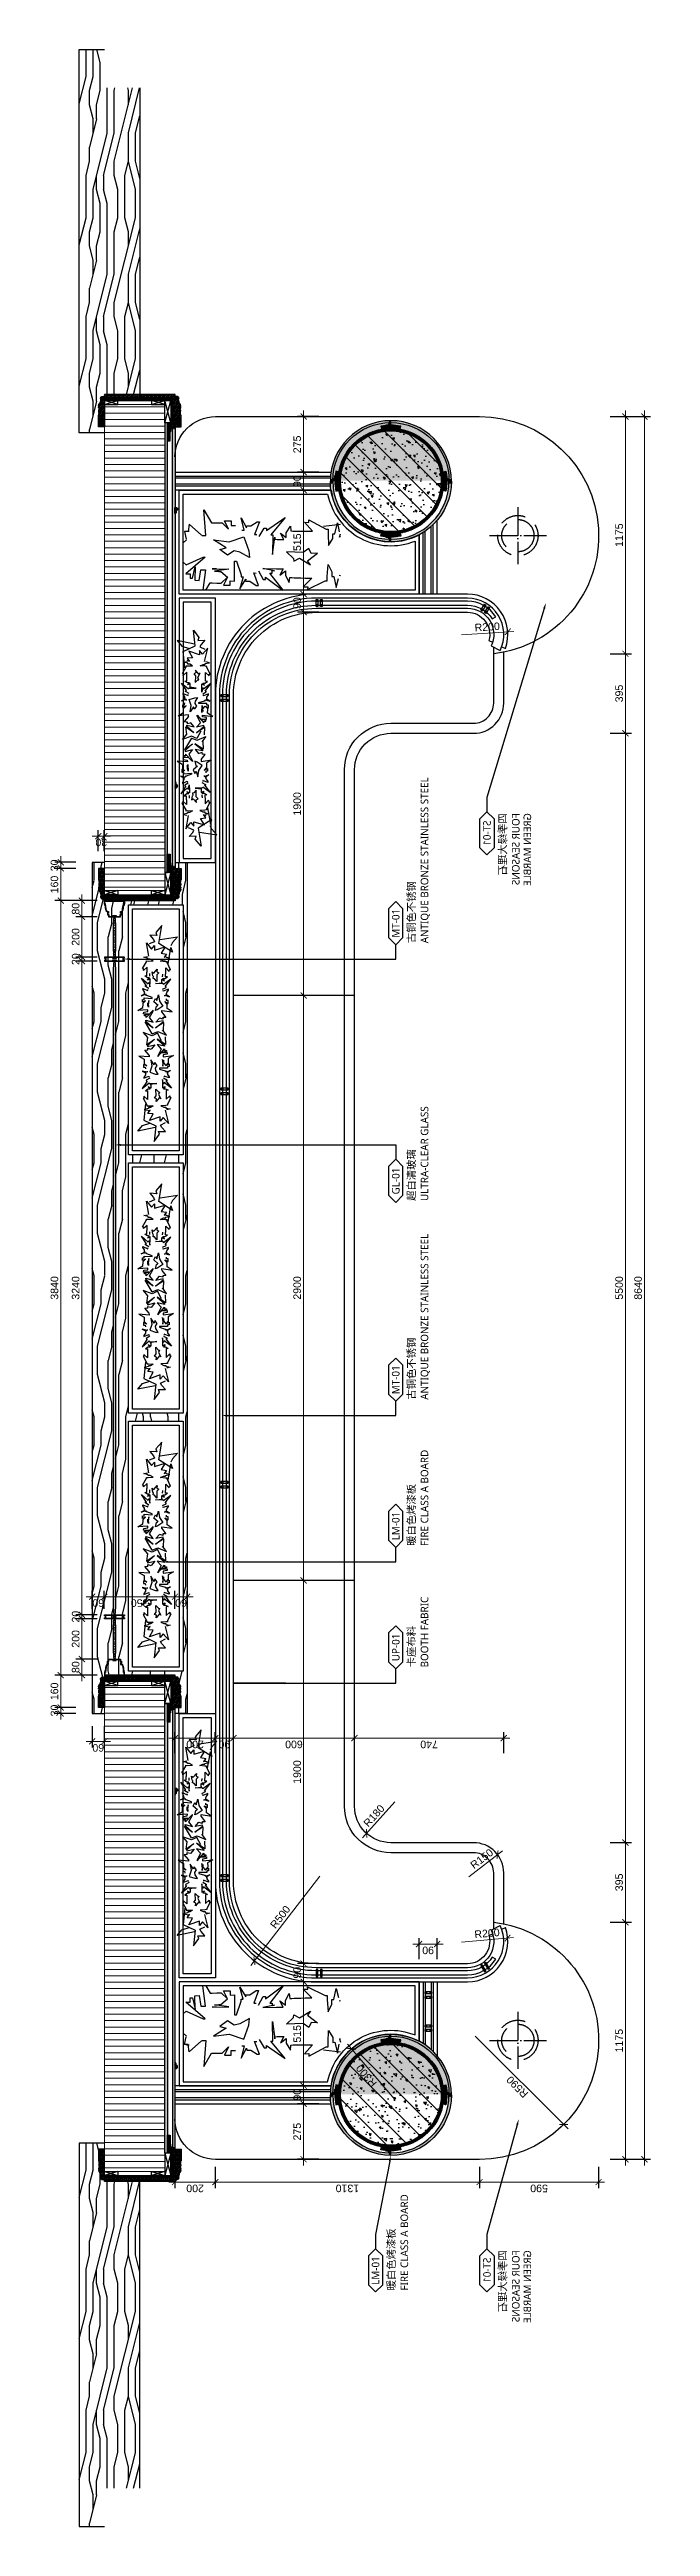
# Model space of a CAD drawing. Header units: millimetres. Extents: x 92928 to 223128, y -11456 to 21098.
# Drawn here: x 191094 to 194072, y 8818 to 21098 of the extents above; entities that cross this region are included whole.
import ezdxf
from ezdxf import colors
from ezdxf.entities.mleader import LeaderData, LeaderLine
from ezdxf.enums import TextEntityAlignment as Align
from ezdxf.math import Vec2, Vec3
from ezdxf.xclip import XClip

# ---------------------------------------------------------------- set-up
doc = ezdxf.new("R2010")
doc.units = ezdxf.units.MM
doc.header["$XCLIPFRAME"] = 0
doc.set_wipeout_variables(frame=1)
for name, pattern in [('DASHED', [19.05, 12.7, -6.35]), ('DOT', [6.35, 0, -6.35]), ('DOTE', [61.468, 50.8, -5.08, 0.508, -5.08]), ('HIDDEN2', [0.1875, 0.125, -0.0625])]:
    doc.linetypes.add(name, pattern=pattern)
doc.layers.get('Defpoints').update_dxf_attribs({"color": 250})
for name, color, linetype, lineweight in [('_ACM-A-ANNO-DIMS', 2, 'Continuous', 13), ('_ACM-A-ANNO-DIMS @ 15', 2, 'Continuous', 13), ('_ACM-A-DETL-THIN', 2, 'Continuous', 9), ('_ACM-A-WALL-HACH', 251, 'Continuous', 9), ('I-WALL', 6, 'Continuous', 13)]:
    doc.layers.add(name, color=color, linetype=linetype, lineweight=lineweight)
for name, color, linetype in [('A-stairs', 2, 'Continuous'), ('I-DETL-LW01', 1, 'Continuous'), ('I-DETL-LW02', 2, 'Continuous'), ('I-DETL-LW251', 251, 'Continuous'), ('I-FC-HATCH', 8, 'Continuous'), ('I-PL-IDS-MILL', 40, 'Continuous'), ('I-PL-LIGHT', 1, 'HIDDEN2'), ('PE-尺寸标注', 44, 'Continuous'), ('Structure【大样结构线】', 30, 'Continuous'), ('WALL TYPE$0$G-ANNO-NOTE-CH', 7, 'Continuous'), ('WALL TYPE$0$HATCH', 8, 'Continuous'), ('WALL TYPE$0$I-SECT-LW03', 3, 'Continuous')]:
    doc.layers.add(name, color=color, linetype=linetype)
doc.styles.add('Arial', font='ARIALUNI.ttf')
doc.styles.add('WALL TYPE$0$Aecom Chinese', font='Microsoft YaHei.ttf')
doc.dimstyles.new('Aec-Arch-M-注释性', dxfattribs={"dimscale": 2, "dimtxt": 2.5, "dimasz": 2, "dimexe": 2, "dimexo": 2, "dimgap": 0.8, "dimtad": 1, "dimdec": 0, "dimrnd": 5, "dimzin": 3, "dimdsep": 46, "dimtxsty": 'Arial', "dimblk": 'WALL TYPE$0$_ArchTick', "dimcen": 2.5, "dimdle": 2, "dimclrd": 256, "dimclrt": 256, "dimazin": 2, "dimtfac": 0.75, "dimtdec": 0, "dimtix": 1, "dimtmove": 2, "dimatfit": 2, "dimfxl": 5, "dimfxlon": 1, "dimtolj": 1, "dimtzin": 0, "dimlwd": -1, "dimarcsym": 0})
pattern_1 = [(90, (-57350, -73763.15), (-31.75, 0), [])]
pattern_2 = [(63.434949, (-15016.495, 89965.848), (20, -1e-09), [4.6213684, -17.7393114]), (40.601295, (-15029.652, 89983.142), (20, 2e-08), [4.158067, -88.037378]), (40.601295, (-15019.652, 90003.142), (20, 2e-08), [4.158067, -88.037378]), (40.601295, (-15009.652, 90023.142), (20, -1e-08), [4.158067, -88.037378]), (63.434949, (-15026.643, 89963.053), (20, -1e-09), [4.237008, -18.123672]), (50.194429, (-15024.748, 89966.842), (20, 8e-10), [2.24049, -75.862006]), (50.194429, (-15014.748, 89986.842), (20, 8e-10), [2.24049, -75.862006]), (50.194429, (-15004.748, 90006.842), (20, 8e-10), [2.24049, -75.862006]), (21.8014095, (-15023.313, 89968.5636), (20, -3e-08), [2.868712, -50.982936]), (33.690068, (-15020.65, 89969.629), (20, -1e-08), [2.521813, -33.5336997]), (63.434949, (-15018.552, 89971.028), (20, -8e-09), [3.3552885, -19.005391]), (45, (-15017.051, 89974.029), (20, -6e-15), [2.717818, -53.850724]), (45, (-15007.051, 89994.029), (20, -6e-15), [2.717818, -53.850724]), (21.8014095, (-15015.129, 89975.951), (20, -3e-08), [2.19237, -51.659278]), (63.434949, (-15033.124, 89962.59), (20, -8e-09), [7.1896, -15.17108]), (50.194429, (-15029.908, 89969.021), (20, 8e-10), [4.573562, -73.528935]), (50.194429, (-15019.908, 89989.021), (20, 8e-10), [4.573562, -73.528935]), (50.194429, (-15009.908, 90009.021), (20, 8e-10), [4.573562, -73.528935]), (33.690068, (-15026.98, 89972.535), (20, -1e-08), [2.2405595, -33.8149534]), (15.945396, (-15025.116, 89973.7775), (20, -1.45e-06), [3.5624845, -69.2386145]), (33.690068, (-15021.691, 89974.756), (20, -1e-08), [4.0929665, -31.962546]), (50.194429, (-15018.285, 89977.027), (20, 8e-10), [5.197338, -72.905159]), (50.194429, (-15008.285, 89997.027), (20, 8e-10), [5.197338, -72.905159]), (50.194429, (-14998.285, 90017.027), (20, -3e-09), [5.197338, -72.905159]), (21.8014095, (-15014.958, 89981.019), (20, -3e-08), [5.7145015, -48.137147]), (50.194429, (-15034.428, 89969.981), (20, 8e-10), [5.214067, -72.88843]), (50.194429, (-15024.428, 89989.981), (20, 8e-10), [5.214067, -72.88843]), (50.194429, (-15014.428, 90009.981), (20, 8e-10), [5.214067, -72.88843]), (33.690068, (-15031.09, 89973.987), (20, -1e-08), [4.838075, -31.2174378]), (26.565051, (-15027.065, 89976.67), (20, 1e-09), [7.98596, -81.456759]), (26.565051, (-15017.065, 89996.67), (20, 1e-09), [7.98596, -81.456759]), (40.601295, (-15019.922, 89980.242), (20, 2e-08), [4.319301, -87.876143]), (40.601295, (-15009.922, 90000.242), (20, 2e-08), [4.319301, -87.876143]), (40.601295, (-14999.922, 90020.242), (20, 2e-08), [4.319301, -87.876143]), (33.690068, (-15033.094, 89976.765), (20, -1e-08), [2.7357917, -33.319722]), (26.565051, (-15030.817, 89978.2825), (20, 8e-09), [7.158076, -82.284643]), (26.565051, (-15020.817, 89998.2825), (20, -8e-08), [7.158076, -82.284643]), (40.601295, (-15024.415, 89981.484), (20, 2e-08), [1.700823, -90.494622]), (40.601295, (-15014.415, 90001.484), (20, 2e-08), [1.700823, -90.494622]), (40.601295, (-15004.415, 90021.484), (20, 2e-08), [1.700823, -90.494622])]
pattern_3 = [(135, (6537.1342, -37234.9972), (-2.24506403, -2.24506403), []), (225, (6537.1342, -37234.9972), (-2.24506403, -6.7351921), [7.9375, -4.7625])]
pattern_4 = [(135, (-4738.215, -244.21), (-2.245064, -2.245064), []), (225, (-4738.215, -244.21), (-2.245064, -6.7351921), [7.9375, -4.7625])]
pattern_5 = [(225, (-144903.5154, -19236.7764), (2.24506403, -2.24506403), []), (315, (-144903.5154, -19236.7764), (6.73519209, -2.24506403), [7.9375, -4.7625])]
pattern_6 = [(333.43495, (-41381.414, -13881.754), (-1e-09, -20), [4.621368, -17.739311]), (310.601295, (-41364.12, -13868.597), (2e-08, -20), [4.158067, -88.037378]), (310.601295, (-41344.12, -13878.597), (2e-08, -20), [4.158067, -88.037378]), (310.601295, (-41324.12, -13888.597), (-1e-08, -20), [4.158067, -88.037378]), (333.43495, (-41384.209, -13871.606), (-1e-09, -20), [4.237008, -18.123672]), (320.19443, (-41380.419, -13873.501), (8e-10, -20), [2.24049, -75.862006]), (320.19443, (-41360.419, -13883.501), (8e-10, -20), [2.24049, -75.862006]), (320.19443, (-41340.419, -13893.501), (8e-10, -20), [2.24049, -75.862006]), (291.80141, (-41378.698, -13874.9355), (-3e-08, -20), [2.868712, -50.982936]), (303.690068, (-41377.633, -13877.599), (-1e-08, -20), [2.521813, -33.5337]), (333.43495, (-41376.234, -13879.697), (-8e-09, -20), [3.3552885, -19.005391]), (315, (-41373.233, -13881.198), (-3e-15, -20), [2.717818, -53.850724]), (315, (-41353.233, -13891.198), (-3e-15, -20), [2.717818, -53.850724]), (291.80141, (-41371.311, -13883.12), (-3e-08, -20), [2.19237, -51.659278]), (333.43495, (-41384.671, -13865.125), (-8e-09, -20), [7.1896, -15.17108]), (320.19443, (-41378.24, -13868.34), (8e-10, -20), [4.573562, -73.528935]), (320.19443, (-41358.24, -13878.34), (8e-10, -20), [4.573562, -73.528935]), (320.19443, (-41338.24, -13888.34), (8e-10, -20), [4.573562, -73.528935]), (303.690068, (-41374.727, -13871.268), (-1e-08, -20), [2.2405595, -33.814953]), (285.945396, (-41373.484, -13873.133), (-1.45e-06, -20), [3.5624845, -69.2386145]), (303.690068, (-41372.505, -13876.558), (-1e-08, -20), [4.0929665, -31.962546]), (320.19443, (-41370.235, -13879.964), (8e-10, -20), [5.197338, -72.90516]), (320.19443, (-41350.235, -13889.964), (8e-10, -20), [5.197338, -72.90516]), (320.19443, (-41330.235, -13899.964), (-3e-09, -20), [5.197338, -72.90516]), (291.80141, (-41366.2424, -13883.291), (-3e-08, -20), [5.7145015, -48.137147]), (320.19443, (-41377.28, -13863.82), (8e-10, -20), [5.214067, -72.88843]), (320.19443, (-41357.28, -13873.82), (8e-10, -20), [5.214067, -72.88843]), (320.19443, (-41337.28, -13883.82), (8e-10, -20), [5.214067, -72.88843]), (303.690068, (-41373.275, -13867.158), (-1e-08, -20), [4.838075, -31.217438]), (296.565051, (-41370.591, -13871.184), (1e-09, -20), [7.98596, -81.456759]), (296.565051, (-41350.591, -13881.184), (1e-09, -20), [7.98596, -81.456759]), (310.601295, (-41367.02, -13878.327), (2e-08, -20), [4.319301, -87.876143]), (310.601295, (-41347.02, -13888.327), (2e-08, -20), [4.319301, -87.876143]), (310.601295, (-41327.02, -13898.327), (2e-08, -20), [4.319301, -87.876143]), (303.690068, (-41370.497, -13865.155), (-1e-08, -20), [2.735792, -33.319722]), (296.565051, (-41368.979, -13867.4315), (8e-09, -20), [7.158076, -82.284643]), (296.565051, (-41348.979, -13877.4315), (-8e-08, -20), [7.158076, -82.284643]), (310.601295, (-41365.778, -13873.834), (2e-08, -20), [1.700823, -90.494622]), (310.601295, (-41345.778, -13883.834), (2e-08, -20), [1.700823, -90.494622]), (310.601295, (-41325.778, -13893.834), (2e-08, -20), [1.700823, -90.494622])]
pattern_7 = [(333.43495, (-42750.785, -13881.695), (-1e-09, -20), [4.621368, -17.739311]), (310.601295, (-42733.491, -13868.538), (2e-08, -20), [4.158067, -88.037378]), (310.601295, (-42713.491, -13878.538), (2e-08, -20), [4.158067, -88.037378]), (310.601295, (-42693.491, -13888.538), (-1e-08, -20), [4.158067, -88.037378]), (333.43495, (-42753.58, -13871.548), (-1e-09, -20), [4.237008, -18.123672]), (320.19443, (-42749.79, -13873.443), (8e-10, -20), [2.24049, -75.862006]), (320.19443, (-42729.79, -13883.443), (8e-10, -20), [2.24049, -75.862006]), (320.19443, (-42709.79, -13893.443), (8e-10, -20), [2.24049, -75.862006]), (291.80141, (-42748.069, -13874.877), (-3e-08, -20), [2.868712, -50.982936]), (303.690068, (-42747.003, -13877.54), (-1e-08, -20), [2.521813, -33.5337]), (333.43495, (-42745.604, -13879.639), (-8e-09, -20), [3.3552885, -19.005391]), (315, (-42742.603, -13881.139), (-3e-15, -20), [2.717818, -53.850724]), (315, (-42722.603, -13891.139), (-3e-15, -20), [2.717818, -53.850724]), (291.80141, (-42740.6815, -13883.061), (-3e-08, -20), [2.19237, -51.659278]), (333.43495, (-42754.042, -13865.067), (-8e-09, -20), [7.1896, -15.17108]), (320.19443, (-42747.611, -13868.282), (8e-10, -20), [4.573562, -73.528935]), (320.19443, (-42727.611, -13878.282), (8e-10, -20), [4.573562, -73.528935]), (320.19443, (-42707.611, -13888.282), (8e-10, -20), [4.573562, -73.528935]), (303.690068, (-42744.098, -13871.21), (-1e-08, -20), [2.2405595, -33.814953]), (285.945396, (-42742.855, -13873.074), (-1.45e-06, -20), [3.5624845, -69.2386145]), (303.690068, (-42741.876, -13876.5), (-1e-08, -20), [4.0929665, -31.962546]), (320.19443, (-42739.606, -13879.905), (8e-10, -20), [5.197338, -72.90516]), (320.19443, (-42719.606, -13889.905), (8e-10, -20), [5.197338, -72.90516]), (320.19443, (-42699.606, -13899.905), (-3e-09, -20), [5.197338, -72.90516]), (291.80141, (-42735.613, -13883.232), (-3e-08, -20), [5.7145015, -48.137147]), (320.19443, (-42746.651, -13863.762), (8e-10, -20), [5.214067, -72.88843]), (320.19443, (-42726.651, -13873.762), (8e-10, -20), [5.214067, -72.88843]), (320.19443, (-42706.651, -13883.762), (8e-10, -20), [5.214067, -72.88843]), (303.690068, (-42742.646, -13867.1), (-1e-08, -20), [4.838075, -31.217438]), (296.565051, (-42739.962, -13871.125), (1e-09, -20), [7.98596, -81.456759]), (296.565051, (-42719.962, -13881.125), (1e-09, -20), [7.98596, -81.456759]), (310.601295, (-42736.39, -13878.268), (2e-08, -20), [4.319301, -87.876143]), (310.601295, (-42716.39, -13888.268), (2e-08, -20), [4.319301, -87.876143]), (310.601295, (-42696.39, -13898.268), (2e-08, -20), [4.319301, -87.876143]), (303.690068, (-42739.867, -13865.097), (-1e-08, -20), [2.735792, -33.319722]), (296.565051, (-42738.35, -13867.373), (8e-09, -20), [7.158076, -82.284643]), (296.565051, (-42718.35, -13877.373), (-8e-08, -20), [7.158076, -82.284643]), (310.601295, (-42735.149, -13873.775), (2e-08, -20), [1.700823, -90.494622]), (310.601295, (-42715.149, -13883.775), (2e-08, -20), [1.700823, -90.494622]), (310.601295, (-42695.149, -13893.775), (2e-08, -20), [1.700823, -90.494622])]
pattern_8 = [(63.434949, (-166864.656, -12458.502), (20, -1e-09), [4.6213684, -17.7393114]), (40.601295, (-166877.813, -12441.208), (20, 2e-08), [4.1580665, -88.037378]), (40.601295, (-166867.813, -12421.208), (20, 2e-08), [4.1580665, -88.037378]), (40.601295, (-166857.813, -12401.208), (20, -1e-08), [4.1580665, -88.037378]), (63.434949, (-166874.804, -12461.297), (20, -1e-09), [4.2370078, -18.123672]), (50.194429, (-166872.909, -12457.507), (20, 8e-10), [2.2404905, -75.862006]), (50.194429, (-166862.909, -12437.507), (20, 8e-10), [2.2404905, -75.862006]), (50.194429, (-166852.909, -12417.507), (20, 8e-10), [2.2404905, -75.862006]), (21.8014095, (-166871.4744, -12455.786), (20, -3e-08), [2.8687122, -50.982936]), (33.6900675, (-166868.811, -12454.72), (20, -1e-08), [2.521813, -33.5336997]), (63.434949, (-166866.713, -12453.322), (20, -8e-09), [3.3552885, -19.005391]), (45, (-166865.212, -12450.32), (20, -4e-15), [2.717818, -53.8507243]), (45, (-166855.212, -12430.32), (20, -4e-15), [2.717818, -53.8507243]), (21.8014095, (-166863.29, -12448.399), (20, -3e-08), [2.19237, -51.659278]), (63.434949, (-166881.285, -12461.759), (20, -8e-09), [7.1896, -15.17108]), (50.194429, (-166878.07, -12455.328), (20, 8e-10), [4.573562, -73.528935]), (50.194429, (-166868.07, -12435.328), (20, 8e-10), [4.573562, -73.528935]), (50.194429, (-166858.07, -12415.328), (20, 8e-10), [4.573562, -73.528935]), (33.6900675, (-166875.141, -12451.815), (20, -1e-08), [2.2405595, -33.8149534]), (15.945396, (-166873.277, -12450.572), (20, -1.45e-06), [3.5624845, -69.2386145]), (33.6900675, (-166869.852, -12449.593), (20, -1e-08), [4.0929665, -31.9625462]), (50.194429, (-166866.446, -12447.323), (20, 8e-10), [5.197338, -72.905159]), (50.194429, (-166856.446, -12427.323), (20, 8e-10), [5.197338, -72.905159]), (50.194429, (-166846.446, -12407.323), (20, -3e-09), [5.197338, -72.905159]), (21.8014095, (-166863.119, -12443.33), (20, -3e-08), [5.7145015, -48.137147]), (50.194429, (-166882.59, -12454.368), (20, 8e-10), [5.214067, -72.88843]), (50.194429, (-166872.59, -12434.368), (20, 8e-10), [5.214067, -72.88843]), (50.194429, (-166862.59, -12414.368), (20, 8e-10), [5.214067, -72.88843]), (33.6900675, (-166879.251, -12450.363), (20, -1e-08), [4.838075, -31.2174378]), (26.565051, (-166875.226, -12447.679), (20, 1e-09), [7.98596, -81.456759]), (26.565051, (-166865.226, -12427.679), (20, 1e-09), [7.98596, -81.456759]), (40.601295, (-166868.083, -12444.108), (20, 2e-08), [4.3193014, -87.876143]), (40.601295, (-166858.083, -12424.108), (20, 2e-08), [4.3193014, -87.876143]), (40.601295, (-166848.083, -12404.108), (20, 2e-08), [4.3193014, -87.876143]), (33.6900675, (-166881.255, -12447.584), (20, -1e-08), [2.7357917, -33.319722]), (26.565051, (-166878.978, -12446.067), (20, 8e-09), [7.158076, -82.284643]), (26.565051, (-166868.978, -12426.067), (20, -8e-08), [7.158076, -82.284643]), (40.601295, (-166872.576, -12442.866), (20, 2e-08), [1.700823, -90.4946216]), (40.601295, (-166862.576, -12422.866), (20, 2e-08), [1.700823, -90.4946216]), (40.601295, (-166852.576, -12402.866), (20, 2e-08), [1.700823, -90.4946216])]
pattern_9 = [(135, (-166882.5894, -12459.3683), (-2.24506403, -2.24506403), []), (225, (-166882.5894, -12459.3683), (-2.24506403, -6.73519209), [7.9375, -4.7625])]

# ---------------------------------------------------------------- blocks, each defined once
blk = doc.blocks.new('海龙_1212224832')
at = {"layer": 'I-PL-LIGHT', "linetype": 'DOTE', "ltscale": 2.783885}
for p, q in [((0, 0), (0, -283)), ((141, -141), (-141, -141))]:
    blk.add_line(p, q, dxfattribs=at)
at = {"layer": 'I-PL-LIGHT', "linetype": 'DASHED', "ltscale": 10}
for radius in [100, 80]:
    blk.add_circle((0, -141), radius, dxfattribs=at)
blk = doc.blocks.new('海龙_1215173755')
at = {"layer": 'WALL TYPE$0$HATCH', "ltscale": 2}
h = blk.add_hatch(dxfattribs=at)
h.set_pattern_fill('ANSI32', color=256, scale=0.5)
h.set_pattern_definition([(45, (-39299.698, -12402.6693), (-3.36759605, 3.36759605), []), (45, (-39297.453, -12402.6693), (-3.36759605, 3.36759605), [])])
edge = h.paths.add_edge_path()
edge.add_line((2, -7), (2, 11))
edge.add_line((2, 11), (-3, 11))
edge.add_arc((-3, 9), 2, 90, 201.2139)
edge.add_arc((-6, 6), 2.97, -243.0808, 63.0808, ccw=False)
edge.add_arc((-9, 9), 2, 338.7861, 450)
edge.add_line((-9, 11), (-23, 11))
edge.add_line((-23, 11), (-23, 9))
edge.add_line((-23, 9), (-9, 9))
edge.add_arc((-6, 6), 4.51, 135.3033, 404.6967)
edge.add_line((-3, 9), (0, 9))
edge.add_line((0, 9), (0, -4))
edge.add_line((0, -4), (0, -5))
edge.add_line((0, -5), (-6, -5))
edge.add_line((-6, -5), (-6, -7))
edge.add_line((-6, -7), (2, -7))
at = {"color": 1, "linetype": 'Continuous', "lineweight": 15}
blk.add_lwpolyline([(2, -7), (2, 11), (-3, 11, 0.527318), (-5, 9, -4.178276), (-7, 9, 0.527318), (-9, 11), (-23, 11), (-23, 9), (-9, 9, 2.396256), (-3, 9), (0, 9), (0, -4), (0, -5), (-6, -5), (-6, -7)], format="xyb", close=True, dxfattribs=at)
at = {"color": 1, "linetype": 'Continuous', "lineweight": 15, "elevation": 8}
blk.add_lwpolyline([(-17, 24), (-17, 9), (-15, 9), (-15, 24)], close=True, dxfattribs=at)
blk = doc.blocks.new('海龙_1215174788')
at = {"layer": 'I-DETL-LW01'}
for p, q in [((-55, 0), (55, -30)), ((-55, -30), (55, 0))]:
    blk.add_line(p, q, dxfattribs=at)
blk.add_lwpolyline([(55, -30), (-55, -30), (-55, 0), (55, 0), (55, -30)], close=True, dxfattribs=at)
blk = doc.blocks.new('K_18')
at = {"layer": 'I-DETL-LW01'}
for p, q in [((33, 0), (-33, -20)), ((-33, 0), (33, -20))]:
    blk.add_line(p, q, dxfattribs=at)
blk.add_lwpolyline([(-33, -20), (-33, 0), (33, 0), (33, -20), (-33, -20)], close=True, dxfattribs=at)
blk = doc.blocks.new('K_23')
at = {"layer": 'I-DETL-LW251'}
h = blk.add_hatch(dxfattribs=at)
h.set_pattern_fill('ANSI38', color=250, angle=-180)
h.set_pattern_definition([(225, (39382.281, 12629.7715), (2.24506403, -2.24506403), []), (315, (39382.281, 12629.7715), (6.7351921, -2.24506403), [7.9375, -4.7625])])
h.paths.add_polyline_path([(-50, -205), (-60, -205), (-60, -360), (-50, -360)])
h.paths.add_polyline_path([(-50, -20), (-60, -20), (-60, -205), (-50, -205)])
h = blk.add_hatch(dxfattribs=at)
h.set_pattern_fill('ANSI38', color=250, angle=-270)
h.set_pattern_definition([(135, (39382.281, 12570.7274), (-2.24506403, -2.24506403), []), (225, (39382.281, 12570.7274), (-2.24506403, -6.7351921), [7.9375, -4.7625])])
h.paths.add_polyline_path([(-50, -350), (60, -350), (60, -360), (-50, -360)])
at = {"layer": 'PE-尺寸标注'}
h = blk.add_hatch(dxfattribs=at)
h.set_pattern_fill('木纹面1', color=250, scale=5, angle=-270, style=0, pattern_type=2)
h.set_pattern_definition([(153.434949, (-140730.957, -13591.318), (1e-09, 20), [4.6213684, -17.7393114]), (130.601295, (-140748.251, -13604.475), (-2e-08, 20), [4.1580665, -88.037378]), (130.601295, (-140768.251, -13594.475), (-2e-08, 20), [4.1580665, -88.037378]), (130.601295, (-140788.251, -13584.475), (1e-08, 20), [4.1580665, -88.037378]), (153.434949, (-140728.162, -13601.466), (1e-09, 20), [4.2370078, -18.123672]), (140.194429, (-140731.952, -13599.57), (-8e-10, 20), [2.2404905, -75.862006]), (140.194429, (-140751.952, -13589.57), (-8e-10, 20), [2.2404905, -75.862006]), (140.194429, (-140771.952, -13579.57), (-8e-10, 20), [2.2404905, -75.862006]), (111.8014095, (-140733.673, -13598.136), (3e-08, 20), [2.8687121, -50.982936]), (123.6900675, (-140734.738, -13595.473), (1e-08, 20), [2.521813, -33.5336997]), (153.434949, (-140736.137, -13593.375), (8e-09, 20), [3.3552885, -19.005391]), (135, (-140739.138, -13591.874), (1e-14, 20), [2.717818, -53.8507243]), (135, (-140759.138, -13581.874), (1e-14, 20), [2.717818, -53.8507243]), (111.8014095, (-140741.06, -13589.952), (3e-08, 20), [2.19237, -51.659278]), (153.434949, (-140727.7, -13607.947), (8e-09, 20), [7.1896, -15.17108]), (140.194429, (-140734.13, -13604.731), (-8e-10, 20), [4.573562, -73.528935]), (140.194429, (-140754.13, -13594.731), (-8e-10, 20), [4.573562, -73.528935]), (140.194429, (-140774.13, -13584.731), (-8e-10, 20), [4.573562, -73.528935]), (123.6900675, (-140737.644, -13601.803), (1e-08, 20), [2.2405595, -33.8149534]), (105.945396, (-140738.887, -13599.939), (1.45e-06, 20), [3.5624845, -69.2386145]), (123.6900675, (-140739.865, -13596.514), (1e-08, 20), [4.0929665, -31.9625462]), (140.194429, (-140742.136, -13593.108), (-8e-10, 20), [5.197338, -72.905159]), (140.194429, (-140762.136, -13583.108), (-8e-10, 20), [5.197338, -72.905159]), (140.194429, (-140782.136, -13573.108), (3e-09, 20), [5.197338, -72.905159]), (111.8014095, (-140746.1286, -13589.781), (3e-08, 20), [5.7145015, -48.137147]), (140.194429, (-140735.09, -13609.251), (-8e-10, 20), [5.214067, -72.88843]), (140.194429, (-140755.09, -13599.251), (-8e-10, 20), [5.214067, -72.88843]), (140.194429, (-140775.09, -13589.251), (-8e-10, 20), [5.214067, -72.88843]), (123.6900675, (-140739.096, -13605.913), (1e-08, 20), [4.838075, -31.2174377]), (116.565051, (-140741.78, -13601.888), (-1e-09, 20), [7.98596, -81.456759]), (116.565051, (-140761.78, -13591.888), (-1e-09, 20), [7.98596, -81.456759]), (130.601295, (-140745.351, -13594.745), (-2e-08, 20), [4.319301, -87.876143]), (130.601295, (-140765.351, -13584.745), (-2e-08, 20), [4.319301, -87.876143]), (130.601295, (-140785.351, -13574.745), (-2e-08, 20), [4.319301, -87.876143]), (123.6900675, (-140741.874, -13607.917), (1e-08, 20), [2.7357916, -33.319722]), (116.565051, (-140743.392, -13605.64), (-8e-09, 20), [7.158076, -82.284643]), (116.565051, (-140763.392, -13595.64), (8e-08, 20), [7.158076, -82.284643]), (130.601295, (-140746.593, -13599.238), (-2e-08, 20), [1.700823, -90.4946216]), (130.601295, (-140766.593, -13589.238), (-2e-08, 20), [1.700823, -90.4946216]), (130.601295, (-140786.593, -13579.238), (-2e-08, 20), [1.700823, -90.4946216])])
edge = h.paths.add_edge_path()
edge.add_line((-65, -20), (60, -20))
edge.add_line((60, -20), (60, -20))
edge.add_line((60, -20), (80, -20))
edge.add_line((80, -20), (80, 10))
edge.add_line((80, 10), (23, 10))
edge.add_arc((19, 11), 4.26, 260.8861, 343.7626, ccw=False)
edge.add_arc((16, 5), 2.88, 48.9864, 176.76)
edge.add_arc((2, -14), 22.6, 58.2028, 121.7947)
edge.add_arc((-14, 4), 4.1, 9.3845, 139.2343)
edge.add_arc((-23, -3), 11.8, 60.5974, 123.6714)
edge.add_arc((-55, 39), 41, 265.8404, 308.0152, ccw=False)
edge.add_arc((-61, -3), 3.08, 20.575, 178.5813)
edge.add_line((-64, -3), (-66, -3))
edge.add_arc((-71, -1), 4.77, 280.7646, 339.5436, ccw=False)
edge.add_line((-70, -6), (-70, -30))
edge.add_line((-70, -30), (-65, -30))
edge.add_line((-65, -30), (-65, -20))
h = blk.add_hatch(dxfattribs=at)
h.set_pattern_fill('木纹面1', color=250, scale=5, angle=-270, style=0, pattern_type=2)
h.set_pattern_definition([(153.43495, (39381.414, 12647.705), (1e-09, 20), [4.621368, -17.739311]), (130.601295, (39364.12, 12634.548), (-2e-08, 20), [4.158067, -88.037378]), (130.601295, (39344.12, 12644.548), (-2e-08, 20), [4.158067, -88.037378]), (130.601295, (39324.12, 12654.548), (1e-08, 20), [4.158067, -88.037378]), (153.43495, (39384.21, 12637.557), (1e-09, 20), [4.237008, -18.123672]), (140.19443, (39380.42, 12639.452), (-8e-10, 20), [2.24049, -75.862006]), (140.19443, (39360.42, 12649.452), (-8e-10, 20), [2.24049, -75.862006]), (140.19443, (39340.42, 12659.452), (-8e-10, 20), [2.24049, -75.862006]), (111.80141, (39378.6984, 12640.8865), (3e-08, 20), [2.868712, -50.982936]), (123.690068, (39377.633, 12643.55), (1e-08, 20), [2.521813, -33.5337]), (153.43495, (39376.234, 12645.648), (8e-09, 20), [3.3552885, -19.005391]), (135, (39373.233, 12647.149), (1e-14, 20), [2.717818, -53.850724]), (135, (39353.233, 12657.149), (1e-14, 20), [2.717818, -53.850724]), (111.80141, (39371.311, 12649.0706), (3e-08, 20), [2.19237, -51.659278]), (153.43495, (39384.671, 12631.076), (8e-09, 20), [7.1896, -15.17108]), (140.19443, (39378.241, 12634.292), (-8e-10, 20), [4.573562, -73.528935]), (140.19443, (39358.241, 12644.292), (-8e-10, 20), [4.573562, -73.528935]), (140.19443, (39338.241, 12654.292), (-8e-10, 20), [4.573562, -73.528935]), (123.690068, (39374.727, 12637.219), (1e-08, 20), [2.2405595, -33.814953]), (105.945396, (39373.4845, 12639.0837), (1.45e-06, 20), [3.5624845, -69.238614]), (123.690068, (39372.506, 12642.509), (1e-08, 20), [4.0929665, -31.962546]), (140.19443, (39370.235, 12645.915), (-8e-10, 20), [5.197338, -72.90516]), (140.19443, (39350.235, 12655.915), (-8e-10, 20), [5.197338, -72.90516]), (140.19443, (39330.235, 12665.915), (3e-09, 20), [5.197338, -72.90516]), (111.80141, (39366.243, 12649.242), (3e-08, 20), [5.7145015, -48.137147]), (140.19443, (39377.281, 12629.771), (-8e-10, 20), [5.214067, -72.88843]), (140.19443, (39357.281, 12639.771), (-8e-10, 20), [5.214067, -72.88843]), (140.19443, (39337.281, 12649.771), (-8e-10, 20), [5.214067, -72.88843]), (123.690068, (39373.275, 12633.109), (1e-08, 20), [4.838075, -31.217438]), (116.56505, (39370.592, 12637.135), (-1e-09, 20), [7.98596, -81.456759]), (116.56505, (39350.592, 12647.135), (-1e-09, 20), [7.98596, -81.456759]), (130.601295, (39367.02, 12644.278), (-2e-08, 20), [4.3193, -87.876143]), (130.601295, (39347.02, 12654.278), (-2e-08, 20), [4.3193, -87.876143]), (130.601295, (39327.02, 12664.278), (-2e-08, 20), [4.3193, -87.876143]), (123.690068, (39370.497, 12631.106), (1e-08, 20), [2.735792, -33.319722]), (116.56505, (39368.9795, 12633.3825), (-8e-09, 20), [7.158076, -82.284643]), (116.56505, (39348.9795, 12643.3825), (8e-08, 20), [7.158076, -82.284643]), (130.601295, (39365.778, 12639.785), (-2e-08, 20), [1.700823, -90.494622]), (130.601295, (39345.778, 12649.785), (-2e-08, 20), [1.700823, -90.494622]), (130.601295, (39325.778, 12659.785), (-2e-08, 20), [1.700823, -90.494622])])
h.paths.add_polyline_path([(-60, -205), (-80, -205), (-80, -370), (-70, -370), (-70, -350), (-65, -350), (-65, -360), (-60, -360)])
h.paths.add_polyline_path([(-70, -20), (-80, -20), (-80, -205), (-60, -205), (-60, -20), (-65, -20), (-65, -30), (-70, -30)])
h = blk.add_hatch(dxfattribs=at)
h.set_pattern_fill('木纹面1', color=250, scale=5, angle=90, pattern_type=2)
h.set_pattern_definition([(153.435, (-70.866, -382.068), (1e-09, 20), [4.6214, -17.7393]), (130.601, (-88.16, -395.225), (-2e-08, 20), [4.158, -88.0374]), (130.601, (-108.16, -385.225), (-2e-08, 20), [4.158, -88.0374]), (130.601, (-128.16, -375.225), (1e-08, 20), [4.158, -88.0374]), (153.435, (-68.071, -392.215), (1e-09, 20), [4.237, -18.1237]), (140.194, (-71.86, -390.32), (-8e-10, 20), [2.2405, -75.862]), (140.194, (-91.86, -380.32), (-8e-10, 20), [2.2405, -75.862]), (140.194, (-111.86, -370.32), (-8e-10, 20), [2.2405, -75.862]), (111.8014, (-73.582, -388.886), (3e-08, 20), [2.8687, -50.983]), (123.69, (-74.647, -386.222), (1e-08, 20), [2.5218, -33.5337]), (153.435, (-76.046, -384.124), (8e-09, 20), [3.3553, -19.0054]), (135, (-79.047, -382.624), (2e-14, 20), [2.718, -53.8507]), (135, (-99.047, -372.624), (2e-14, 20), [2.7178, -53.8507]), (111.8014, (-80.969, -380.702), (3e-08, 20), [2.1924, -51.6593]), (153.435, (-67.609, -398.696), (8e-09, 20), [7.1896, -15.171]), (140.194, (-74.04, -395.481), (-8e-10, 20), [4.5736, -73.529]), (140.194, (-94.04, -385.481), (-8e-10, 20), [4.5736, -73.529]), (140.194, (-114.04, -375.481), (-8e-10, 20), [4.5736, -73.529]), (123.69, (-77.553, -392.553), (1e-08, 20), [2.2406, -33.815]), (105.9454, (-78.7957, -390.6887), (1e-06, 20), [3.5625, -69.2386]), (123.69, (-79.774, -387.263), (1e-08, 20), [4.093, -31.9625]), (140.194, (-82.045, -383.858), (-8e-10, 20), [5.1973, -72.905]), (140.194, (-102.045, -373.858), (-8e-10, 20), [5.1973, -72.905]), (140.1944, (-122.045, -363.858), (3e-09, 20), [5.1973, -72.905]), (111.8014, (-86.0375, -380.5304), (3e-08, 20), [5.7145, -48.1371]), (140.194, (-75, -400.001), (-8e-10, 20), [5.214, -72.8884]), (140.194, (-95, -390.001), (-8e-10, 20), [5.214, -72.8884]), (140.194, (-115, -380.001), (-8e-10, 20), [5.214, -72.8884]), (123.69, (-79.005, -396.663), (1e-08, 20), [4.838, -31.2174]), (116.565, (-81.6885, -392.637), (-1e-09, 20), [7.986, -81.4568]), (116.565, (-101.6885, -382.637), (-1e-09, 20), [7.986, -81.4568]), (130.601, (-85.26, -385.495), (-2e-08, 20), [4.3193, -87.876]), (130.601, (-105.26, -375.495), (-2e-08, 20), [4.3193, -87.876]), (130.601, (-125.26, -365.495), (-2e-08, 20), [4.3193, -87.876]), (123.69, (-81.783, -398.666), (1e-08, 20), [2.7358, -33.3197]), (116.565, (-83.301, -396.39), (-8e-09, 20), [7.158, -82.2846]), (116.565, (-103.301, -386.39), (8e-08, 20), [7.158, -82.2846]), (130.601, (-86.502, -389.987), (-2e-08, 20), [1.701, -90.4946]), (130.601, (-106.502, -379.987), (-2e-08, 20), [1.701, -90.4946]), (130.601, (-126.502, -369.987), (-2e-08, 20), [1.701, -90.4946])])
h.paths.add_polyline_path([(80, -347), (60, -347), (60, -360), (-65, -360), (-65, -350), (-70, -350), (-70, -384, -0.262247), (-66, -387), (-64, -387, 0.824383), (-58, -388, -0.186128), (-30, -397, 0.282378), (-18, -397, 0.636149), (-10, -395, 0.284819), (13, -395, 0.623496), (18, -397, -0.37825), (23, -400), (80, -400)])
at = {"layer": 'I-DETL-LW01'}
for points in [[(-60, -205), (-60, -20), (-50, -20), (-50, -205)], [(-50, -205), (-50, -360), (-60, -360), (-60, -205)]]:
    blk.add_lwpolyline(points, dxfattribs=at)
blk.add_lwpolyline([(-50, -350), (60, -350), (60, -360), (-50, -360)], close=True, dxfattribs=at)
at = {"layer": 'I-DETL-LW02'}
for points in [[(-65, -20), (60, -20), (60, -20), (80, -20), (80, 10), (23, 10, -0.37825), (18, 7, 0.623496), (13, 5, 0.284819), (-10, 5, 0.636149), (-18, 7, 0.282378), (-30, 7, -0.186128), (-58, -2, 0.824383), (-64, -3), (-66, -3, -0.262247), (-70, -6), (-70, -30), (-65, -30), (-65, -20)], [(-65, -360), (60, -360), (60, -347), (80, -347), (80, -400), (23, -400, 0.37825), (18, -397, -0.623496), (13, -395, -0.284819), (-10, -395, -0.636149), (-18, -397, -0.282378), (-30, -397, 0.186128), (-58, -388, -0.824383), (-64, -387), (-66, -387, 0.262247), (-70, -384), (-70, -350), (-65, -350), (-65, -360)]]:
    blk.add_lwpolyline(points, format="xyb", dxfattribs=at)
for points in [[(-80, -205), (-80, -20), (-70, -20), (-70, -30), (-65, -30), (-65, -20), (-60, -20), (-60, -205)], [(-60, -205), (-60, -360), (-65, -360), (-65, -350), (-70, -350), (-70, -370), (-80, -370), (-80, -205)]]:
    blk.add_lwpolyline(points, dxfattribs=at)
at = {"rotation": 270}
for p in [(-30, -53), (-30, -287)]:
    blk.add_blockref('K_18', p, dxfattribs=at)
at = {"layer": 'I-DETL-LW01', "xscale": -1}
blk.add_blockref('海龙_1215174788', (5, -320), dxfattribs=at)
blk = doc.blocks.new('K_46')
h = blk.add_hatch()
h.set_pattern_fill('0-钢筋混凝土001-DOM', color=250, scale=15, pattern_type=2)
h.set_pattern_definition([(45, (-167132.59, -9769.37), (-53.03301, 53.03301), []), (50, (-167132.59, -9769.37), (107.589027, -9.41282), [11.25, -123.75]), (355, (-167132.59, -9769.37), (-20.8127, 112.82882), [9, -99]), (100.4514, (-167123.62, -9770.15), (86.77641, 103.41593), [9.56103, -105.17132]), (46.1842, (-167132.59, -9739.37), (160.08616, -24.82785), [16.875, -185.625]), (96.6356, (-167119.25, -9741.44), (140.1994, 146.11768), [14.34154, -157.75695]), (351.1842, (-167132.59, -9739.37), (140.19929, 146.11779), [13.5, -148.5]), (21, (-167117.59, -9746.87), (89.53606, -60.392834), [11.25, -123.75]), (326, (-167117.59, -9746.87), (36.4973, 108.77251), [9, -99]), (71.4514, (-167110.13, -9751.9), (126.033394, 48.379575), [9.56103, -105.17132]), (37.5, (-167132.59, -9769.37), (1.823978, 49.934078), [0.75, -97.8, 0.75, -100.5, 0.75, -99.375]), (7.5, (-167132.59, -9769.37), (39.46043, 59.161757), [0.75, -57.3, 0.75, -95.55, 0.75, -37.875]), (327.5, (-167166.04, -9769.37), (80.073365, -3.383231), [0.75, -37.5, 0.75, -117, 0.75, -155.25]), (317.5, (-167181.04, -9769.37), (87.477925, 15.015747), [0.75, -48.75, 0.75, -77.7, 0.75, -110.25])])
h.paths.add_polyline_path([(-250, -300, 1), (250, -300, 1)])
at = {"layer": 'I-DETL-LW251'}
h = blk.add_hatch(dxfattribs=at)
h.set_pattern_fill('ANSI38', color=250, angle=90)
h.set_pattern_definition([(135, (-261.999, -562), (-2.245064, -2.245064), []), (225, (-261.999, -562), (-2.245064, -6.735192), [7.9375, -4.7625])])
h.paths.add_polyline_path([(-262, -300, 0.044479), (-258, -346, 0.91483), (262, -300, 1)])
h.paths.add_polyline_path([(250, -300, -1), (-250, -300, -1)], flags=16)
h = blk.add_hatch(dxfattribs=at)
h.set_pattern_fill('ANSI38', color=250, angle=90)
h.set_pattern_definition(pattern_9)
edge = h.paths.add_edge_path()
edge.add_arc((0, -300), 262, 79.8128, 100.1872, ccw=False)
edge.add_line((46, -42), (49, -27))
edge.add_arc((0, -300), 277, 79.8128, 100.1872)
edge.add_line((-49, -27), (-46, -42))
h = blk.add_hatch(dxfattribs=at)
h.set_pattern_fill('ANSI38', color=250, angle=90)
h.set_pattern_definition(pattern_9)
edge = h.paths.add_edge_path()
edge.add_arc((0, -300), 277, 169.8128, 190.1872, ccw=False)
edge.add_line((-273, -251), (-258, -254))
edge.add_arc((0, -300), 262, 169.8128, 190.1872)
edge.add_line((-258, -346), (-273, -349))
h = blk.add_hatch(dxfattribs=at)
h.set_pattern_fill('ANSI38', color=250, angle=90)
h.set_pattern_definition(pattern_9)
edge = h.paths.add_edge_path()
edge.add_arc((0, -300), 277, 349.8128, 370.1872)
edge.add_line((273, -251), (258, -254))
edge.add_arc((0, -300), 262, -10.1872, 10.1872, ccw=False)
edge.add_line((258, -346), (273, -349))
h = blk.add_hatch(dxfattribs=at)
h.set_pattern_fill('ANSI38', color=250, angle=90)
h.set_pattern_definition(pattern_9)
edge = h.paths.add_edge_path()
edge.add_arc((0, -300), 262, 259.8128, 280.1872)
edge.add_line((46, -558), (49, -573))
edge.add_arc((0, -300), 277, 259.8128, 280.1872, ccw=False)
edge.add_line((-49, -573), (-46, -558))
at = {"layer": 'PE-尺寸标注'}
h = blk.add_hatch(dxfattribs=at)
h.set_pattern_fill('木纹面1', color=250, scale=5, style=0, pattern_type=2)
h.set_pattern_definition(pattern_8)
edge = h.paths.add_edge_path()
edge.add_arc((0, -300), 288, 449.9999, 630)
edge.add_line((0, -588), (0, -593))
edge.add_line((0, -593), (-9, -593))
edge.add_line((-9, -593), (-9, -596))
edge.add_line((-9, -596), (0, -596))
edge.add_line((0, -596), (0, -600))
edge.add_arc((0, -300), 300, 90, 270, ccw=False)
edge.add_line((0, 0), (0, -5))
edge.add_line((0, -5), (-9, -5))
edge.add_line((-9, -5), (-9, -8))
edge.add_line((-9, -8), (0, -8))
edge.add_line((0, -8), (0, -12))
h = blk.add_hatch(dxfattribs=at)
h.set_pattern_fill('木纹面1', color=250, scale=5, style=0, pattern_type=2)
h.set_pattern_definition(pattern_8)
edge = h.paths.add_edge_path()
edge.add_arc((3, -300), 288, -90.0019, 89.9981, ccw=False)
edge.add_line((3, -588), (3, -593))
edge.add_line((3, -593), (9, -593))
edge.add_line((9, -593), (9, -596))
edge.add_line((9, -596), (0, -596))
edge.add_line((0, -596), (0, -600))
edge.add_arc((0, -300), 300, 270, 450)
edge.add_line((0, 0), (0, -5))
edge.add_line((0, -5), (9, -5))
edge.add_line((9, -5), (9, -8))
edge.add_line((9, -8), (3, -8))
edge.add_line((3, -8), (3, -12))
at = {"layer": 'I-DETL-LW01'}
for points in [[(-46, -42, -0.089135), (46, -42), (49, -27, 0.089135), (-49, -27), (-46, -42)], [(-273, -349, -0.089135), (-273, -251), (-258, -254, 0.089135), (-258, -346), (-273, -349)], [(273, -349, 0.089135), (273, -251), (258, -254, -0.089135), (258, -346), (273, -349)], [(-46, -558, 0.089135), (46, -558), (49, -573, -0.089135), (-49, -573), (-46, -558)]]:
    blk.add_lwpolyline(points, format="xyb", dxfattribs=at)
for points in [[(-9, -5), (9, -5), (9, -7), (-9, -7)], [(-9, -593), (9, -593), (9, -595), (-9, -595)]]:
    blk.add_lwpolyline(points, close=True, dxfattribs=at)
blk.add_circle((0, -300), 262, dxfattribs=at)
at = {"layer": 'I-DETL-LW02'}
for points in [[(0, -12, 1), (0, -588), (0, -593), (-9, -593), (-9, -596), (0, -596), (0, -600, -1), (0, 0), (0, -5), (-9, -5), (-9, -8), (0, -8)], [(3, -12, -1), (3, -588), (3, -593), (9, -593), (9, -596), (0, -596), (0, -600, 1), (0, 0), (0, -5), (9, -5), (9, -8), (3, -8)]]:
    blk.add_lwpolyline(points, format="xyb", close=True, dxfattribs=at)
at = {"layer": 'WALL TYPE$0$I-SECT-LW03'}
blk.add_circle((0, -300), 250, dxfattribs=at)
for p, rotation in [((3, -12), 180), ((-288, -298), 270)]:
    blk.add_blockref('海龙_1215173755', p, dxfattribs=dict(rotation=rotation))
at = {"xscale": -1, "rotation": 90}
blk.add_blockref('海龙_1215173755', (288, -298), dxfattribs=at)
at = {"xscale": -1}
blk.add_blockref('海龙_1215173755', (3, -588), dxfattribs=at)
blk = doc.blocks.new('*U267')
at = {"color": 250}
for p, q in [((0, 8), (0, 0)), ((3, 8), (3, 0)), ((5, 8), (5, 0)), ((7, 8), (7, 0)), ((9, 8), (9, 0)), ((10, 8), (10, 0)), ((10, 8), (10, 0))]:
    blk.add_line(p, q, dxfattribs=at)
blk = doc.blocks.new('K_47')
at = {"color": 8, "linetype": 'DOT', "ltscale": 1000}
blk.add_wipeout([(22, 7), (30, 7), (30, -28), (22, -28)], dxfattribs=at)
blk.add_wipeout([(0, 7), (8, 7), (8, -28), (0, -28)], dxfattribs=at)
at = {"layer": 'I-PL-IDS-MILL'}
for points in [[(0, 7), (8, 7), (8, -28), (0, -28)], [(22, 7), (30, 7), (30, -28), (22, -28)]]:
    blk.add_lwpolyline(points, close=True, dxfattribs=at)
at = {"layer": '_ACM-A-DETL-THIN', "xscale": -1, "rotation": 270}
for p in [(0, -3), (22, -3)]:
    blk.add_blockref('*U267', p, dxfattribs=at)
at = {"layer": '_ACM-A-DETL-THIN', "rotation": 270}
for p in [(0, -18), (22, -18)]:
    blk.add_blockref('*U267', p, dxfattribs=at)
blk = doc.blocks.new('WALL TYPE$0$_ArchTick')
at = {"color": 0, "linetype": 'ByBlock', "const_width": 0.15}
blk.add_lwpolyline([(-0.5, -0.5), (0.5, 0.5)], dxfattribs=at)
blk = doc.blocks.new('*D353')
at = {"layer": '_ACM-A-ANNO-DIMS', "transparency": 16777216}
blk.add_line((167768, 18803), (166533, 18803), dxfattribs=at)
at = {"layer": '_ACM-A-ANNO-DIMS', "color": 0, "lineweight": -2, "transparency": 16777216}
for p, q in [((166563, 18878), (166563, 18773)), ((167738, 18878), (167738, 18773))]:
    blk.add_line(p, q, dxfattribs=at)
at = {"layer": 'Defpoints', "color": 0, "transparency": 16777216}
for p in [(166563, 19526), (167738, 19456), (166563, 18803)]:
    blk.add_point(p, dxfattribs=at)
at = {"layer": '_ACM-A-ANNO-DIMS', "transparency": 16777216, "xscale": 30, "yscale": 30, "zscale": 30, "rotation": 180}
blk.add_blockref('WALL TYPE$0$_ArchTick', (166563, 18803), dxfattribs=at)
at = {"layer": '_ACM-A-ANNO-DIMS', "transparency": 16777216, "xscale": 30, "yscale": 30, "zscale": 30}
blk.add_blockref('WALL TYPE$0$_ArchTick', (167738, 18803), dxfattribs=at)
at = {"layer": '_ACM-A-ANNO-DIMS', "transparency": 16777216, "insert": (167151, 18834), "char_height": 37.5, "attachment_point": 5, "style": 'Arial'}
blk.add_mtext('\\A1;1175', dxfattribs=at)
blk = doc.blocks.new('*D354')
at = {"layer": '_ACM-A-ANNO-DIMS', "transparency": 16777216}
blk.add_line((167174, 19547), (166714, 19087), dxfattribs=at)
at = {"layer": 'Defpoints', "color": 0, "transparency": 16777216}
for p in [(167153, 19526), (166735, 19109)]:
    blk.add_point(p, dxfattribs=at)
at = {"layer": '_ACM-A-ANNO-DIMS', "transparency": 16777216, "xscale": 30, "yscale": 30, "zscale": 30, "rotation": 224.9972096218972}
blk.add_blockref('WALL TYPE$0$_ArchTick', (166735, 19109), dxfattribs=at)
at = {"layer": '_ACM-A-ANNO-DIMS', "transparency": 16777216, "insert": (166922, 19339), "char_height": 37.5, "attachment_point": 5, "rotation": 44.9972, "style": 'Arial'}
blk.add_mtext('\\A1;R590', dxfattribs=at)
blk = doc.blocks.new('*D355')
at = {"layer": '_ACM-A-ANNO-DIMS', "color": 0, "lineweight": -2, "transparency": 16777216}
for p, q in [((166525, 19526), (166420, 19526)), ((166525, 18936), (166420, 18936))]:
    blk.add_line(p, q, dxfattribs=at)
at = {"layer": '_ACM-A-ANNO-DIMS', "transparency": 16777216}
blk.add_line((166450, 19556), (166450, 18906), dxfattribs=at)
at = {"layer": 'Defpoints', "color": 0, "transparency": 16777216}
for p in [(166563, 19526), (166450, 18936), (167153, 18936)]:
    blk.add_point(p, dxfattribs=at)
at = {"layer": '_ACM-A-ANNO-DIMS', "transparency": 16777216, "xscale": 30, "yscale": 30, "zscale": 30}
for p, rotation in [((166450, 19526), 90), ((166450, 18936), 270)]:
    blk.add_blockref('WALL TYPE$0$_ArchTick', p, dxfattribs=dict(at, rotation=rotation))
at = {"layer": '_ACM-A-ANNO-DIMS', "transparency": 16777216, "insert": (166419, 19231), "char_height": 37.5, "attachment_point": 5, "rotation": 90, "style": 'Arial'}
blk.add_mtext('\\A1;590', dxfattribs=at)
blk = doc.blocks.new('*D363')
at = {"layer": '_ACM-A-ANNO-DIMS', "color": 0, "lineweight": -2, "transparency": 16777216}
for p, q in [((166525, 20836), (166420, 20836)), ((166525, 19526), (166420, 19526))]:
    blk.add_line(p, q, dxfattribs=at)
at = {"layer": '_ACM-A-ANNO-DIMS', "transparency": 16777216}
blk.add_line((166450, 20866), (166450, 19496), dxfattribs=at)
at = {"layer": 'Defpoints', "color": 0, "transparency": 16777216}
for p in [(166563, 20836), (166450, 19526), (166563, 19526)]:
    blk.add_point(p, dxfattribs=at)
at = {"layer": '_ACM-A-ANNO-DIMS', "transparency": 16777216, "xscale": 30, "yscale": 30, "zscale": 30}
for p, rotation in [((166450, 20836), 90), ((166450, 19526), 270)]:
    blk.add_blockref('WALL TYPE$0$_ArchTick', p, dxfattribs=dict(at, rotation=rotation))
at = {"layer": '_ACM-A-ANNO-DIMS', "transparency": 16777216, "insert": (166419, 20181), "char_height": 37.5, "attachment_point": 5, "rotation": 90, "style": 'Arial'}
blk.add_mtext('\\A1;1310', dxfattribs=at)
blk = doc.blocks.new('*D364')
at = {"layer": '_ACM-A-ANNO-DIMS', "color": 0, "lineweight": -2, "transparency": 16777216}
for p, q in [((166525, 21036), (166420, 21036)), ((166525, 20836), (166420, 20836))]:
    blk.add_line(p, q, dxfattribs=at)
at = {"layer": '_ACM-A-ANNO-DIMS', "transparency": 16777216}
blk.add_line((166450, 21066), (166450, 20806), dxfattribs=at)
at = {"layer": 'Defpoints', "color": 0, "transparency": 16777216}
for p in [(166563, 21036), (166450, 20836), (166563, 20836)]:
    blk.add_point(p, dxfattribs=at)
at = {"layer": '_ACM-A-ANNO-DIMS', "transparency": 16777216, "xscale": 30, "yscale": 30, "zscale": 30}
for p, rotation in [((166450, 21036), 90), ((166450, 20836), 270)]:
    blk.add_blockref('WALL TYPE$0$_ArchTick', p, dxfattribs=dict(at, rotation=rotation))
at = {"layer": '_ACM-A-ANNO-DIMS', "transparency": 16777216, "insert": (166419, 20936), "char_height": 37.5, "attachment_point": 5, "rotation": 90, "style": 'Arial'}
blk.add_mtext('\\A1;200', dxfattribs=at)
blk = doc.blocks.new('*D365')
at = {"layer": '_ACM-A-ANNO-DIMS', "transparency": 16777216}
blk.add_line((168163, 18803), (167708, 18803), dxfattribs=at)
at = {"layer": '_ACM-A-ANNO-DIMS', "color": 0, "lineweight": -2, "transparency": 16777216}
for p, q in [((167738, 18878), (167738, 18773)), ((168133, 18878), (168133, 18773))]:
    blk.add_line(p, q, dxfattribs=at)
at = {"layer": 'Defpoints', "color": 0, "transparency": 16777216}
for p in [(167738, 19456), (168133, 19456), (167738, 18803)]:
    blk.add_point(p, dxfattribs=at)
at = {"layer": '_ACM-A-ANNO-DIMS', "transparency": 16777216, "xscale": 30, "yscale": 30, "zscale": 30, "rotation": 180}
blk.add_blockref('WALL TYPE$0$_ArchTick', (167738, 18803), dxfattribs=at)
at = {"layer": '_ACM-A-ANNO-DIMS', "transparency": 16777216, "xscale": 30, "yscale": 30, "zscale": 30}
blk.add_blockref('WALL TYPE$0$_ArchTick', (168133, 18803), dxfattribs=at)
at = {"layer": '_ACM-A-ANNO-DIMS', "transparency": 16777216, "insert": (167936, 18834), "char_height": 37.5, "attachment_point": 5, "style": 'Arial'}
blk.add_mtext('\\A1;395', dxfattribs=at)
blk = doc.blocks.new('*D366')
at = {"layer": '_ACM-A-ANNO-DIMS', "transparency": 16777216}
blk.add_line((173663, 18803), (168103, 18803), dxfattribs=at)
at = {"layer": '_ACM-A-ANNO-DIMS', "color": 0, "lineweight": -2, "transparency": 16777216}
for p, q in [((168133, 18878), (168133, 18773)), ((173633, 18878), (173633, 18773))]:
    blk.add_line(p, q, dxfattribs=at)
at = {"layer": 'Defpoints', "color": 0, "transparency": 16777216}
for p in [(168133, 19456), (173633, 19456), (168133, 18803)]:
    blk.add_point(p, dxfattribs=at)
at = {"layer": '_ACM-A-ANNO-DIMS', "transparency": 16777216, "xscale": 30, "yscale": 30, "zscale": 30, "rotation": 180}
blk.add_blockref('WALL TYPE$0$_ArchTick', (168133, 18803), dxfattribs=at)
at = {"layer": '_ACM-A-ANNO-DIMS', "transparency": 16777216, "xscale": 30, "yscale": 30, "zscale": 30}
blk.add_blockref('WALL TYPE$0$_ArchTick', (173633, 18803), dxfattribs=at)
at = {"layer": '_ACM-A-ANNO-DIMS', "transparency": 16777216, "insert": (170883, 18834), "char_height": 37.5, "attachment_point": 5, "style": 'Arial'}
blk.add_mtext('\\A1;5500', dxfattribs=at)
blk = doc.blocks.new('*D367')
at = {"layer": '_ACM-A-ANNO-DIMS', "transparency": 16777216}
blk.add_line((174057, 18803), (173603, 18803), dxfattribs=at)
at = {"layer": '_ACM-A-ANNO-DIMS', "color": 0, "lineweight": -2, "transparency": 16777216}
for p, q in [((173633, 18878), (173633, 18773)), ((174027, 18878), (174027, 18773))]:
    blk.add_line(p, q, dxfattribs=at)
at = {"layer": 'Defpoints', "color": 0, "transparency": 16777216}
for p in [(173633, 19456), (174027, 19456), (173633, 18803)]:
    blk.add_point(p, dxfattribs=at)
at = {"layer": '_ACM-A-ANNO-DIMS', "transparency": 16777216, "xscale": 30, "yscale": 30, "zscale": 30, "rotation": 180}
blk.add_blockref('WALL TYPE$0$_ArchTick', (173633, 18803), dxfattribs=at)
at = {"layer": '_ACM-A-ANNO-DIMS', "transparency": 16777216, "xscale": 30, "yscale": 30, "zscale": 30}
blk.add_blockref('WALL TYPE$0$_ArchTick', (174027, 18803), dxfattribs=at)
at = {"layer": '_ACM-A-ANNO-DIMS', "transparency": 16777216, "insert": (173830, 18834), "char_height": 37.5, "attachment_point": 5, "style": 'Arial'}
blk.add_mtext('\\A1;395', dxfattribs=at)
blk = doc.blocks.new('*D368')
at = {"layer": '_ACM-A-ANNO-DIMS', "transparency": 16777216}
blk.add_line((175233, 18803), (173997, 18803), dxfattribs=at)
at = {"layer": '_ACM-A-ANNO-DIMS', "color": 0, "lineweight": -2, "transparency": 16777216}
for p, q in [((174027, 18878), (174027, 18773)), ((175203, 18878), (175203, 18773))]:
    blk.add_line(p, q, dxfattribs=at)
at = {"layer": 'Defpoints', "color": 0, "transparency": 16777216}
for p in [(174027, 19456), (175203, 19456), (174027, 18803)]:
    blk.add_point(p, dxfattribs=at)
at = {"layer": '_ACM-A-ANNO-DIMS', "transparency": 16777216, "xscale": 30, "yscale": 30, "zscale": 30, "rotation": 180}
blk.add_blockref('WALL TYPE$0$_ArchTick', (174027, 18803), dxfattribs=at)
at = {"layer": '_ACM-A-ANNO-DIMS', "transparency": 16777216, "xscale": 30, "yscale": 30, "zscale": 30}
blk.add_blockref('WALL TYPE$0$_ArchTick', (175203, 18803), dxfattribs=at)
at = {"layer": '_ACM-A-ANNO-DIMS', "transparency": 16777216, "insert": (174615, 18834), "char_height": 37.5, "attachment_point": 5, "style": 'Arial'}
blk.add_mtext('\\A1;1175', dxfattribs=at)
blk = doc.blocks.new('*D349')
at = {"layer": '_ACM-A-ANNO-DIMS', "transparency": 16777216}
blk.add_line((175233, 18709), (166533, 18709), dxfattribs=at)
at = {"layer": '_ACM-A-ANNO-DIMS', "color": 0, "lineweight": -2, "transparency": 16777216}
for p, q in [((166563, 18784), (166563, 18679)), ((175203, 18784), (175203, 18679))]:
    blk.add_line(p, q, dxfattribs=at)
at = {"layer": 'Defpoints', "color": 0, "transparency": 16777216}
for p in [(166563, 19426), (175203, 19456), (166563, 18709)]:
    blk.add_point(p, dxfattribs=at)
at = {"layer": '_ACM-A-ANNO-DIMS', "transparency": 16777216, "xscale": 30, "yscale": 30, "zscale": 30, "rotation": 180}
blk.add_blockref('WALL TYPE$0$_ArchTick', (166563, 18709), dxfattribs=at)
at = {"layer": '_ACM-A-ANNO-DIMS', "transparency": 16777216, "xscale": 30, "yscale": 30, "zscale": 30}
blk.add_blockref('WALL TYPE$0$_ArchTick', (175203, 18709), dxfattribs=at)
at = {"layer": '_ACM-A-ANNO-DIMS', "transparency": 16777216, "insert": (170883, 18740), "char_height": 37.5, "attachment_point": 5, "style": 'Arial'}
blk.add_mtext('\\A1;8640', dxfattribs=at)
blk = doc.blocks.new('*D350')
at = {"layer": '_ACM-A-ANNO-DIMS', "color": 0, "lineweight": -2, "transparency": 16777216}
for p, q in [((168576, 20146), (168681, 20146)), ((168576, 19406), (168681, 19406))]:
    blk.add_line(p, q, dxfattribs=at)
at = {"layer": '_ACM-A-ANNO-DIMS', "transparency": 16777216}
blk.add_line((168651, 19376), (168651, 20176), dxfattribs=at)
at = {"layer": 'Defpoints', "color": 0, "transparency": 16777216}
for p in [(168454, 20146), (168651, 20146), (167805, 19406)]:
    blk.add_point(p, dxfattribs=at)
at = {"layer": '_ACM-A-ANNO-DIMS', "transparency": 16777216, "xscale": 30, "yscale": 30, "zscale": 30}
for p, rotation in [((168651, 20146), 90), ((168651, 19406), 270)]:
    blk.add_blockref('WALL TYPE$0$_ArchTick', p, dxfattribs=dict(at, rotation=rotation))
at = {"layer": '_ACM-A-ANNO-DIMS', "transparency": 16777216, "insert": (168620, 19776), "char_height": 37.5, "attachment_point": 5, "rotation": 90, "style": 'Arial'}
blk.add_mtext('\\A1;740', dxfattribs=at)
blk = doc.blocks.new('*D351')
at = {"layer": '_ACM-A-ANNO-DIMS', "transparency": 16777216}
blk.add_line((168651, 20116), (168651, 20776), dxfattribs=at)
at = {"layer": '_ACM-A-ANNO-DIMS', "color": 0, "lineweight": -2, "transparency": 16777216}
for p, q in [((168576, 20746), (168681, 20746)), ((168576, 20146), (168681, 20146))]:
    blk.add_line(p, q, dxfattribs=at)
at = {"layer": 'Defpoints', "color": 0, "transparency": 16777216}
for p in [(168454, 20746), (168651, 20746), (168454, 20146)]:
    blk.add_point(p, dxfattribs=at)
at = {"layer": '_ACM-A-ANNO-DIMS', "transparency": 16777216, "xscale": 30, "yscale": 30, "zscale": 30}
for p, rotation in [((168651, 20746), 90), ((168651, 20146), 270)]:
    blk.add_blockref('WALL TYPE$0$_ArchTick', p, dxfattribs=dict(at, rotation=rotation))
at = {"layer": '_ACM-A-ANNO-DIMS', "transparency": 16777216, "insert": (168620, 20446), "char_height": 37.5, "attachment_point": 5, "rotation": 90, "style": 'Arial'}
blk.add_mtext('\\A1;600', dxfattribs=at)
blk = doc.blocks.new('*D352')
at = {"layer": '_ACM-A-ANNO-DIMS', "color": 0, "lineweight": -2, "transparency": 16777216}
for p, q in [((168576, 20836), (168681, 20836)), ((168576, 20746), (168681, 20746))]:
    blk.add_line(p, q, dxfattribs=at)
at = {"layer": '_ACM-A-ANNO-DIMS', "transparency": 16777216}
blk.add_line((168651, 20716), (168651, 20866), dxfattribs=at)
at = {"layer": 'Defpoints', "color": 0, "transparency": 16777216}
for p in [(168454, 20836), (168651, 20836), (168454, 20746)]:
    blk.add_point(p, dxfattribs=at)
at = {"layer": '_ACM-A-ANNO-DIMS', "transparency": 16777216, "xscale": 30, "yscale": 30, "zscale": 30}
for p, rotation in [((168651, 20836), 90), ((168651, 20746), 270)]:
    blk.add_blockref('WALL TYPE$0$_ArchTick', p, dxfattribs=dict(at, rotation=rotation))
at = {"layer": '_ACM-A-ANNO-DIMS', "transparency": 16777216, "insert": (168620, 20791), "char_height": 37.5, "attachment_point": 5, "rotation": 90, "style": 'Arial'}
blk.add_mtext('\\A1;90', dxfattribs=at)
blk = doc.blocks.new('*D359')
at = {"layer": '_ACM-A-ANNO-DIMS', "color": 0, "lineweight": -2, "transparency": 16777216}
for p, q in [((168576, 21036), (168681, 21036)), ((168576, 20836), (168681, 20836))]:
    blk.add_line(p, q, dxfattribs=at)
at = {"layer": '_ACM-A-ANNO-DIMS', "transparency": 16777216}
blk.add_line((168651, 20806), (168651, 21066), dxfattribs=at)
at = {"layer": 'Defpoints', "color": 0, "transparency": 16777216}
for p in [(168454, 21036), (168651, 21036), (168454, 20836)]:
    blk.add_point(p, dxfattribs=at)
at = {"layer": '_ACM-A-ANNO-DIMS', "transparency": 16777216, "xscale": 30, "yscale": 30, "zscale": 30}
for p, rotation in [((168651, 21036), 90), ((168651, 20836), 270)]:
    blk.add_blockref('WALL TYPE$0$_ArchTick', p, dxfattribs=dict(at, rotation=rotation))
at = {"layer": '_ACM-A-ANNO-DIMS', "transparency": 16777216, "insert": (168620, 20936), "char_height": 37.5, "attachment_point": 5, "rotation": 90, "style": 'Arial'}
blk.add_mtext('\\A1;200', dxfattribs=at)
blk = doc.blocks.new('*D360')
at = {"layer": '_ACM-A-ANNO-DIMS', "transparency": 16777216}
blk.add_line((167964, 19580), (168092, 19413), dxfattribs=at)
at = {"layer": 'Defpoints', "color": 0, "transparency": 16777216}
for p in [(167983, 19556), (168073, 19437)]:
    blk.add_point(p, dxfattribs=at)
at = {"layer": '_ACM-A-ANNO-DIMS', "transparency": 16777216, "xscale": 30, "yscale": 30, "zscale": 30, "rotation": 307.278864165697}
blk.add_blockref('WALL TYPE$0$_ArchTick', (168073, 19437), dxfattribs=at)
at = {"layer": '_ACM-A-ANNO-DIMS', "transparency": 16777216, "insert": (168053, 19515), "char_height": 37.5, "attachment_point": 5, "rotation": 307.2789, "style": 'Arial'}
blk.add_mtext('\\A1;R150', dxfattribs=at)
blk = doc.blocks.new('*D361')
at = {"layer": '_ACM-A-ANNO-DIMS', "transparency": 16777216}
blk.add_line((168335, 19946), (168156, 20106), dxfattribs=at)
at = {"layer": 'Defpoints', "color": 0, "transparency": 16777216}
for p in [(168179, 20086), (168313, 19966)]:
    blk.add_point(p, dxfattribs=at)
at = {"layer": '_ACM-A-ANNO-DIMS', "transparency": 16777216, "xscale": 30, "yscale": 30, "zscale": 30, "rotation": 138.0536234077736}
blk.add_blockref('WALL TYPE$0$_ArchTick', (168179, 20086), dxfattribs=at)
at = {"layer": '_ACM-A-ANNO-DIMS', "transparency": 16777216, "insert": (168266, 20049), "char_height": 37.5, "attachment_point": 5, "rotation": 318.0536, "style": 'Arial'}
blk.add_mtext('\\A1;R180', dxfattribs=at)
blk = doc.blocks.new('*D362')
at = {"layer": '_ACM-A-ANNO-DIMS', "transparency": 16777216}
blk.add_line((166860, 19946), (167134, 20180), dxfattribs=at)
at = {"layer": 'Defpoints', "color": 0, "transparency": 16777216}
for p in [(167111, 20160), (166883, 19966)]:
    blk.add_point(p, dxfattribs=at)
at = {"layer": '_ACM-A-ANNO-DIMS', "transparency": 16777216, "xscale": 30, "yscale": 30, "zscale": 30, "rotation": 40.45631948400837}
blk.add_blockref('WALL TYPE$0$_ArchTick', (167111, 20160), dxfattribs=at)
at = {"layer": '_ACM-A-ANNO-DIMS', "transparency": 16777216, "insert": (166977, 20087), "char_height": 37.5, "attachment_point": 5, "rotation": 40.4563, "style": 'Arial'}
blk.add_mtext('\\A1;R300', dxfattribs=at)
blk = doc.blocks.new('*D356')
at = {"layer": '_ACM-A-ANNO-DIMS', "transparency": 16777216}
blk.add_line((167966, 20317), (167524, 20660), dxfattribs=at)
at = {"layer": 'Defpoints', "color": 0, "transparency": 16777216}
for p in [(167547, 20642), (167943, 20336)]:
    blk.add_point(p, dxfattribs=at)
at = {"layer": '_ACM-A-ANNO-DIMS', "transparency": 16777216, "xscale": 30, "yscale": 30, "zscale": 30, "rotation": 142.2250696223992}
blk.add_blockref('WALL TYPE$0$_ArchTick', (167547, 20642), dxfattribs=at)
at = {"layer": '_ACM-A-ANNO-DIMS', "transparency": 16777216, "insert": (167764, 20514), "char_height": 37.5, "attachment_point": 5, "rotation": 322.2251, "style": 'Arial'}
blk.add_mtext('\\A1;R500', dxfattribs=at)
blk = doc.blocks.new('*D357')
at = {"layer": '_ACM-A-ANNO-DIMS', "transparency": 16777216}
blk.add_line((169463, 20398), (167503, 20398), dxfattribs=at)
at = {"layer": '_ACM-A-ANNO-DIMS', "color": 0, "lineweight": -2, "transparency": 16777216}
for p, q in [((167533, 20323), (167533, 20428)), ((169433, 20323), (169433, 20428))]:
    blk.add_line(p, q, dxfattribs=at)
at = {"layer": 'Defpoints', "color": 0, "transparency": 16777216}
for p in [(167533, 20398), (167533, 20196), (169433, 20196)]:
    blk.add_point(p, dxfattribs=at)
at = {"layer": '_ACM-A-ANNO-DIMS', "transparency": 16777216, "xscale": 30, "yscale": 30, "zscale": 30, "rotation": 180}
blk.add_blockref('WALL TYPE$0$_ArchTick', (167533, 20398), dxfattribs=at)
at = {"layer": '_ACM-A-ANNO-DIMS', "transparency": 16777216, "xscale": 30, "yscale": 30, "zscale": 30}
blk.add_blockref('WALL TYPE$0$_ArchTick', (169433, 20398), dxfattribs=at)
at = {"layer": '_ACM-A-ANNO-DIMS', "transparency": 16777216, "insert": (168483, 20430), "char_height": 37.5, "attachment_point": 5, "style": 'Arial'}
blk.add_mtext('\\A1;1900', dxfattribs=at)
blk = doc.blocks.new('*D358')
at = {"layer": '_ACM-A-ANNO-DIMS', "transparency": 16777216}
blk.add_line((167563, 20398), (167413, 20398), dxfattribs=at)
at = {"layer": '_ACM-A-ANNO-DIMS', "color": 0, "lineweight": -2, "transparency": 16777216}
for p, q in [((167443, 20323), (167443, 20428)), ((167533, 20323), (167533, 20428))]:
    blk.add_line(p, q, dxfattribs=at)
at = {"layer": 'Defpoints', "color": 0, "transparency": 16777216}
for p in [(167443, 20398), (167443, 20196), (167533, 20196)]:
    blk.add_point(p, dxfattribs=at)
at = {"layer": '_ACM-A-ANNO-DIMS', "transparency": 16777216, "xscale": 30, "yscale": 30, "zscale": 30, "rotation": 180}
blk.add_blockref('WALL TYPE$0$_ArchTick', (167443, 20398), dxfattribs=at)
at = {"layer": '_ACM-A-ANNO-DIMS', "transparency": 16777216, "xscale": 30, "yscale": 30, "zscale": 30}
blk.add_blockref('WALL TYPE$0$_ArchTick', (167533, 20398), dxfattribs=at)
at = {"layer": '_ACM-A-ANNO-DIMS', "transparency": 16777216, "insert": (167488, 20430), "char_height": 37.5, "attachment_point": 5, "style": 'Arial'}
blk.add_mtext('\\A1;90', dxfattribs=at)
blk = doc.blocks.new('*D343')
at = {"layer": '_ACM-A-ANNO-DIMS', "transparency": 16777216}
blk.add_line((172363, 20398), (169403, 20398), dxfattribs=at)
at = {"layer": '_ACM-A-ANNO-DIMS', "color": 0, "lineweight": -2, "transparency": 16777216}
for p, q in [((169433, 20323), (169433, 20428)), ((172333, 20323), (172333, 20428))]:
    blk.add_line(p, q, dxfattribs=at)
at = {"layer": 'Defpoints', "color": 0, "transparency": 16777216}
for p in [(169433, 20398), (169433, 20196), (172333, 20196)]:
    blk.add_point(p, dxfattribs=at)
at = {"layer": '_ACM-A-ANNO-DIMS', "transparency": 16777216, "xscale": 30, "yscale": 30, "zscale": 30, "rotation": 180}
blk.add_blockref('WALL TYPE$0$_ArchTick', (169433, 20398), dxfattribs=at)
at = {"layer": '_ACM-A-ANNO-DIMS', "transparency": 16777216, "xscale": 30, "yscale": 30, "zscale": 30}
blk.add_blockref('WALL TYPE$0$_ArchTick', (172333, 20398), dxfattribs=at)
at = {"layer": '_ACM-A-ANNO-DIMS', "transparency": 16777216, "insert": (170883, 20430), "char_height": 37.5, "attachment_point": 5, "style": 'Arial'}
blk.add_mtext('\\A1;2900', dxfattribs=at)
blk = doc.blocks.new('*D344')
at = {"layer": '_ACM-A-ANNO-DIMS', "transparency": 16777216}
blk.add_line((174263, 20398), (172303, 20398), dxfattribs=at)
at = {"layer": '_ACM-A-ANNO-DIMS', "color": 0, "lineweight": -2, "transparency": 16777216}
for p, q in [((172333, 20323), (172333, 20428)), ((174233, 20323), (174233, 20428))]:
    blk.add_line(p, q, dxfattribs=at)
at = {"layer": 'Defpoints', "color": 0, "transparency": 16777216}
for p in [(172333, 20398), (172333, 20196), (174233, 20196)]:
    blk.add_point(p, dxfattribs=at)
at = {"layer": '_ACM-A-ANNO-DIMS', "transparency": 16777216, "xscale": 30, "yscale": 30, "zscale": 30, "rotation": 180}
blk.add_blockref('WALL TYPE$0$_ArchTick', (172333, 20398), dxfattribs=at)
at = {"layer": '_ACM-A-ANNO-DIMS', "transparency": 16777216, "xscale": 30, "yscale": 30, "zscale": 30}
blk.add_blockref('WALL TYPE$0$_ArchTick', (174233, 20398), dxfattribs=at)
at = {"layer": '_ACM-A-ANNO-DIMS', "transparency": 16777216, "insert": (173283, 20430), "char_height": 37.5, "attachment_point": 5, "style": 'Arial'}
blk.add_mtext('\\A1;1900', dxfattribs=at)
blk = doc.blocks.new('*D345')
at = {"layer": '_ACM-A-ANNO-DIMS', "transparency": 16777216}
blk.add_line((174353, 20398), (174203, 20398), dxfattribs=at)
at = {"layer": '_ACM-A-ANNO-DIMS', "color": 0, "lineweight": -2, "transparency": 16777216}
for p, q in [((174233, 20323), (174233, 20428)), ((174323, 20323), (174323, 20428))]:
    blk.add_line(p, q, dxfattribs=at)
at = {"layer": 'Defpoints', "color": 0, "transparency": 16777216}
for p in [(174233, 20398), (174233, 20196), (174323, 20196)]:
    blk.add_point(p, dxfattribs=at)
at = {"layer": '_ACM-A-ANNO-DIMS', "transparency": 16777216, "xscale": 30, "yscale": 30, "zscale": 30, "rotation": 180}
blk.add_blockref('WALL TYPE$0$_ArchTick', (174233, 20398), dxfattribs=at)
at = {"layer": '_ACM-A-ANNO-DIMS', "transparency": 16777216, "xscale": 30, "yscale": 30, "zscale": 30}
blk.add_blockref('WALL TYPE$0$_ArchTick', (174323, 20398), dxfattribs=at)
at = {"layer": '_ACM-A-ANNO-DIMS', "transparency": 16777216, "insert": (174278, 20430), "char_height": 37.5, "attachment_point": 5, "style": 'Arial'}
blk.add_mtext('\\A1;90', dxfattribs=at)
blk = doc.blocks.new('*D346')
at = {"layer": '_ACM-A-ANNO-DIMS', "transparency": 16777216}
blk.add_line((174868, 20398), (174293, 20398), dxfattribs=at)
at = {"layer": '_ACM-A-ANNO-DIMS', "color": 0, "lineweight": -2, "transparency": 16777216}
for p, q in [((174323, 20323), (174323, 20428)), ((174838, 20323), (174838, 20428))]:
    blk.add_line(p, q, dxfattribs=at)
at = {"layer": 'Defpoints', "color": 0, "transparency": 16777216}
for p in [(174323, 20398), (174323, 20196), (174838, 20196)]:
    blk.add_point(p, dxfattribs=at)
at = {"layer": '_ACM-A-ANNO-DIMS', "transparency": 16777216, "xscale": 30, "yscale": 30, "zscale": 30, "rotation": 180}
blk.add_blockref('WALL TYPE$0$_ArchTick', (174323, 20398), dxfattribs=at)
at = {"layer": '_ACM-A-ANNO-DIMS', "transparency": 16777216, "xscale": 30, "yscale": 30, "zscale": 30}
blk.add_blockref('WALL TYPE$0$_ArchTick', (174838, 20398), dxfattribs=at)
at = {"layer": '_ACM-A-ANNO-DIMS', "transparency": 16777216, "insert": (174580, 20430), "char_height": 37.5, "attachment_point": 5, "style": 'Arial'}
blk.add_mtext('\\A1;515', dxfattribs=at)
blk = doc.blocks.new('*D347')
at = {"layer": '_ACM-A-ANNO-DIMS', "transparency": 16777216}
blk.add_line((174958, 20398), (174808, 20398), dxfattribs=at)
at = {"layer": '_ACM-A-ANNO-DIMS', "color": 0, "lineweight": -2, "transparency": 16777216}
for p, q in [((174838, 20323), (174838, 20428)), ((174928, 20323), (174928, 20428))]:
    blk.add_line(p, q, dxfattribs=at)
at = {"layer": 'Defpoints', "color": 0, "transparency": 16777216}
for p in [(174838, 20398), (174838, 20196), (174928, 20196)]:
    blk.add_point(p, dxfattribs=at)
at = {"layer": '_ACM-A-ANNO-DIMS', "transparency": 16777216, "xscale": 30, "yscale": 30, "zscale": 30, "rotation": 180}
blk.add_blockref('WALL TYPE$0$_ArchTick', (174838, 20398), dxfattribs=at)
at = {"layer": '_ACM-A-ANNO-DIMS', "transparency": 16777216, "xscale": 30, "yscale": 30, "zscale": 30}
blk.add_blockref('WALL TYPE$0$_ArchTick', (174928, 20398), dxfattribs=at)
at = {"layer": '_ACM-A-ANNO-DIMS', "transparency": 16777216, "insert": (174883, 20430), "char_height": 37.5, "attachment_point": 5, "style": 'Arial'}
blk.add_mtext('\\A1;90', dxfattribs=at)
blk = doc.blocks.new('*D348')
at = {"layer": '_ACM-A-ANNO-DIMS', "transparency": 16777216}
blk.add_line((175233, 20398), (174898, 20398), dxfattribs=at)
at = {"layer": '_ACM-A-ANNO-DIMS', "color": 0, "lineweight": -2, "transparency": 16777216}
for p, q in [((174928, 20323), (174928, 20428)), ((175203, 20323), (175203, 20428))]:
    blk.add_line(p, q, dxfattribs=at)
at = {"layer": 'Defpoints', "color": 0, "transparency": 16777216}
for p in [(174928, 20398), (174928, 20196), (175203, 20196)]:
    blk.add_point(p, dxfattribs=at)
at = {"layer": '_ACM-A-ANNO-DIMS', "transparency": 16777216, "xscale": 30, "yscale": 30, "zscale": 30, "rotation": 180}
blk.add_blockref('WALL TYPE$0$_ArchTick', (174928, 20398), dxfattribs=at)
at = {"layer": '_ACM-A-ANNO-DIMS', "transparency": 16777216, "xscale": 30, "yscale": 30, "zscale": 30}
blk.add_blockref('WALL TYPE$0$_ArchTick', (175203, 20398), dxfattribs=at)
at = {"layer": '_ACM-A-ANNO-DIMS', "transparency": 16777216, "insert": (175065, 20430), "char_height": 37.5, "attachment_point": 5, "style": 'Arial'}
blk.add_mtext('\\A1;275', dxfattribs=at)
blk = doc.blocks.new('*D328')
at = {"layer": '_ACM-A-ANNO-DIMS', "transparency": 16777216}
blk.add_line((174121, 19616), (174138, 19356), dxfattribs=at)
at = {"layer": 'Defpoints', "color": 0, "transparency": 16777216}
for p in [(174123, 19586), (174136, 19386)]:
    blk.add_point(p, dxfattribs=at)
at = {"layer": '_ACM-A-ANNO-DIMS', "transparency": 16777216, "xscale": 30, "yscale": 30, "zscale": 30, "rotation": 273.7188638884805}
blk.add_blockref('WALL TYPE$0$_ArchTick', (174136, 19386), dxfattribs=at)
at = {"layer": '_ACM-A-ANNO-DIMS', "transparency": 16777216, "insert": (174160, 19488), "char_height": 37.5, "attachment_point": 5, "rotation": 273.7189, "style": 'Arial'}
blk.add_mtext('\\A1;R200', dxfattribs=at)
blk = doc.blocks.new('*D330')
at = {"layer": '_ACM-A-ANNO-DIMS', "color": 0, "lineweight": -2, "transparency": 16777216}
for p, q in [((168710, 21446), (168605, 21446)), ((168710, 21386), (168605, 21386))]:
    blk.add_line(p, q, dxfattribs=at)
at = {"layer": '_ACM-A-ANNO-DIMS', "transparency": 16777216}
for p, q in [((168635, 21446), (168635, 21476)), ((168635, 21386), (168635, 21446)), ((168635, 21386), (168635, 21356))]:
    blk.add_line(p, q, dxfattribs=at)
at = {"layer": 'Defpoints', "color": 0, "transparency": 16777216}
for p in [(168635, 21446), (168773, 21446), (168773, 21386)]:
    blk.add_point(p, dxfattribs=at)
at = {"layer": '_ACM-A-ANNO-DIMS', "transparency": 16777216, "xscale": 30, "yscale": 30, "zscale": 30}
for p, rotation in [((168635, 21446), 270), ((168635, 21386), 90)]:
    blk.add_blockref('WALL TYPE$0$_ArchTick', p, dxfattribs=dict(at, rotation=rotation))
at = {"layer": '_ACM-A-ANNO-DIMS', "transparency": 16777216, "insert": (168603, 21416), "char_height": 37.5, "attachment_point": 5, "rotation": 90, "style": 'Arial'}
blk.add_mtext('\\A1;60', dxfattribs=at)
blk = doc.blocks.new('*D338')
at = {"layer": '_ACM-A-ANNO-DIMS', "color": 0, "lineweight": -2, "transparency": 16777216}
for p, q in [((168773, 21527), (168773, 21632)), ((168803, 21527), (168803, 21632))]:
    blk.add_line(p, q, dxfattribs=at)
at = {"layer": '_ACM-A-ANNO-DIMS', "transparency": 16777216}
for p, q in [((168773, 21602), (168743, 21602)), ((168803, 21602), (168773, 21602)), ((168803, 21602), (168833, 21602))]:
    blk.add_line(p, q, dxfattribs=at)
at = {"layer": 'Defpoints', "color": 0, "transparency": 16777216}
for p in [(168773, 21602), (168773, 21386), (168803, 21386)]:
    blk.add_point(p, dxfattribs=at)
at = {"layer": '_ACM-A-ANNO-DIMS', "transparency": 16777216, "xscale": 30, "yscale": 30, "zscale": 30}
blk.add_blockref('WALL TYPE$0$_ArchTick', (168773, 21602), dxfattribs=at)
at = {"layer": '_ACM-A-ANNO-DIMS', "transparency": 16777216, "xscale": 30, "yscale": 30, "zscale": 30, "rotation": 180}
blk.add_blockref('WALL TYPE$0$_ArchTick', (168803, 21602), dxfattribs=at)
at = {"layer": '_ACM-A-ANNO-DIMS', "transparency": 16777216, "insert": (168788, 21633), "char_height": 37.5, "attachment_point": 5, "style": 'Arial'}
blk.add_mtext('\\A1;30', dxfattribs=at)
blk = doc.blocks.new('*D339')
at = {"layer": '_ACM-A-ANNO-DIMS', "color": 0, "lineweight": -2, "transparency": 16777216}
for p, q in [((172803, 21527), (172803, 21632)), ((172963, 21527), (172963, 21632))]:
    blk.add_line(p, q, dxfattribs=at)
at = {"layer": '_ACM-A-ANNO-DIMS', "transparency": 16777216}
blk.add_line((172993, 21602), (172773, 21602), dxfattribs=at)
at = {"layer": 'Defpoints', "color": 0, "transparency": 16777216}
for p in [(172803, 21602), (172803, 21386), (172963, 21386)]:
    blk.add_point(p, dxfattribs=at)
at = {"layer": '_ACM-A-ANNO-DIMS', "transparency": 16777216, "xscale": 30, "yscale": 30, "zscale": 30, "rotation": 180}
blk.add_blockref('WALL TYPE$0$_ArchTick', (172803, 21602), dxfattribs=at)
at = {"layer": '_ACM-A-ANNO-DIMS', "transparency": 16777216, "xscale": 30, "yscale": 30, "zscale": 30}
blk.add_blockref('WALL TYPE$0$_ArchTick', (172963, 21602), dxfattribs=at)
at = {"layer": '_ACM-A-ANNO-DIMS', "transparency": 16777216, "insert": (172883, 21633), "char_height": 37.5, "attachment_point": 5, "style": 'Arial'}
blk.add_mtext('\\A1;160', dxfattribs=at)
blk = doc.blocks.new('*D340')
at = {"layer": '_ACM-A-ANNO-DIMS', "color": 0, "lineweight": -2, "transparency": 16777216}
for p, q in [((172963, 21527), (172963, 21632)), ((172993, 21527), (172993, 21632))]:
    blk.add_line(p, q, dxfattribs=at)
at = {"layer": '_ACM-A-ANNO-DIMS', "transparency": 16777216}
for p, q in [((172963, 21602), (172933, 21602)), ((172993, 21602), (172963, 21602)), ((172993, 21602), (173023, 21602))]:
    blk.add_line(p, q, dxfattribs=at)
at = {"layer": 'Defpoints', "color": 0, "transparency": 16777216}
for p in [(172963, 21602), (172963, 21386), (172993, 21386)]:
    blk.add_point(p, dxfattribs=at)
at = {"layer": '_ACM-A-ANNO-DIMS', "transparency": 16777216, "xscale": 30, "yscale": 30, "zscale": 30}
blk.add_blockref('WALL TYPE$0$_ArchTick', (172963, 21602), dxfattribs=at)
at = {"layer": '_ACM-A-ANNO-DIMS', "transparency": 16777216, "xscale": 30, "yscale": 30, "zscale": 30, "rotation": 180}
blk.add_blockref('WALL TYPE$0$_ArchTick', (172993, 21602), dxfattribs=at)
at = {"layer": '_ACM-A-ANNO-DIMS', "transparency": 16777216, "insert": (172978, 21633), "char_height": 37.5, "attachment_point": 5, "style": 'Arial'}
blk.add_mtext('\\A1;30', dxfattribs=at)
blk = doc.blocks.new('*D341')
at = {"layer": '_ACM-A-ANNO-DIMS', "color": 0, "lineweight": -2, "transparency": 16777216}
for p, q in [((168963, 21527), (168963, 21632)), ((172803, 21527), (172803, 21632))]:
    blk.add_line(p, q, dxfattribs=at)
at = {"layer": '_ACM-A-ANNO-DIMS', "transparency": 16777216}
blk.add_line((172833, 21602), (168933, 21602), dxfattribs=at)
at = {"layer": 'Defpoints', "color": 0, "transparency": 16777216}
for p in [(168963, 21602), (168963, 21386), (172803, 21386)]:
    blk.add_point(p, dxfattribs=at)
at = {"layer": '_ACM-A-ANNO-DIMS', "transparency": 16777216, "xscale": 30, "yscale": 30, "zscale": 30, "rotation": 180}
blk.add_blockref('WALL TYPE$0$_ArchTick', (168963, 21602), dxfattribs=at)
at = {"layer": '_ACM-A-ANNO-DIMS', "transparency": 16777216, "xscale": 30, "yscale": 30, "zscale": 30}
blk.add_blockref('WALL TYPE$0$_ArchTick', (172803, 21602), dxfattribs=at)
at = {"layer": '_ACM-A-ANNO-DIMS', "transparency": 16777216, "insert": (170883, 21633), "char_height": 37.5, "attachment_point": 5, "style": 'Arial'}
blk.add_mtext('\\A1;3840', dxfattribs=at)
blk = doc.blocks.new('*D342')
at = {"layer": '_ACM-A-ANNO-DIMS', "color": 0, "lineweight": -2, "transparency": 16777216}
for p, q in [((168803, 21527), (168803, 21632)), ((168963, 21527), (168963, 21632))]:
    blk.add_line(p, q, dxfattribs=at)
at = {"layer": '_ACM-A-ANNO-DIMS', "transparency": 16777216}
blk.add_line((168993, 21602), (168773, 21602), dxfattribs=at)
at = {"layer": 'Defpoints', "color": 0, "transparency": 16777216}
for p in [(168803, 21602), (168803, 21386), (168963, 21386)]:
    blk.add_point(p, dxfattribs=at)
at = {"layer": '_ACM-A-ANNO-DIMS', "transparency": 16777216, "xscale": 30, "yscale": 30, "zscale": 30, "rotation": 180}
blk.add_blockref('WALL TYPE$0$_ArchTick', (168803, 21602), dxfattribs=at)
at = {"layer": '_ACM-A-ANNO-DIMS', "transparency": 16777216, "xscale": 30, "yscale": 30, "zscale": 30}
blk.add_blockref('WALL TYPE$0$_ArchTick', (168963, 21602), dxfattribs=at)
at = {"layer": '_ACM-A-ANNO-DIMS', "transparency": 16777216, "insert": (168883, 21633), "char_height": 37.5, "attachment_point": 5, "style": 'Arial'}
blk.add_mtext('\\A1;160', dxfattribs=at)
blk = doc.blocks.new('*D335')
at = {"layer": '_ACM-A-ANNO-DIMS', "color": 0, "lineweight": -2, "transparency": 16777216}
for p, q in [((169292, 21036), (169382, 21036)), ((169292, 20976), (169382, 20976))]:
    blk.add_line(p, q, dxfattribs=at)
at = {"layer": '_ACM-A-ANNO-DIMS', "transparency": 16777216}
for p, q in [((169352, 21036), (169352, 21066)), ((169352, 21036), (169352, 20976)), ((169352, 20976), (169352, 20946))]:
    blk.add_line(p, q, dxfattribs=at)
at = {"layer": 'Defpoints', "color": 0, "transparency": 16777216}
for p in [(169262, 21036), (169262, 20976), (169352, 20976)]:
    blk.add_point(p, dxfattribs=at)
at = {"layer": '_ACM-A-ANNO-DIMS', "transparency": 16777216, "xscale": 30, "yscale": 30, "zscale": 30}
for p, rotation in [((169352, 21036), 270), ((169352, 20976), 90)]:
    blk.add_blockref('WALL TYPE$0$_ArchTick', p, dxfattribs=dict(at, rotation=rotation))
at = {"layer": '_ACM-A-ANNO-DIMS', "transparency": 16777216, "insert": (169321, 21006), "char_height": 37.5, "attachment_point": 5, "rotation": 90, "style": 'Arial'}
blk.add_mtext('\\A1;60', dxfattribs=at)
blk = doc.blocks.new('*D336')
at = {"layer": '_ACM-A-ANNO-DIMS', "color": 0, "lineweight": -2, "transparency": 16777216}
for p, q in [((169292, 21386), (169382, 21386)), ((169292, 21036), (169382, 21036))]:
    blk.add_line(p, q, dxfattribs=at)
at = {"layer": '_ACM-A-ANNO-DIMS', "transparency": 16777216}
blk.add_line((169352, 21416), (169352, 21006), dxfattribs=at)
at = {"layer": 'Defpoints', "color": 0, "transparency": 16777216}
for p in [(169262, 21386), (169262, 21036), (169352, 21036)]:
    blk.add_point(p, dxfattribs=at)
at = {"layer": '_ACM-A-ANNO-DIMS', "transparency": 16777216, "xscale": 30, "yscale": 30, "zscale": 30}
for p, rotation in [((169352, 21386), 90), ((169352, 21036), 270)]:
    blk.add_blockref('WALL TYPE$0$_ArchTick', p, dxfattribs=dict(at, rotation=rotation))
at = {"layer": '_ACM-A-ANNO-DIMS', "transparency": 16777216, "insert": (169321, 21211), "char_height": 37.5, "attachment_point": 5, "rotation": 90, "style": 'Arial'}
blk.add_mtext('\\A1;350', dxfattribs=at)
blk = doc.blocks.new('*D337')
at = {"layer": '_ACM-A-ANNO-DIMS', "color": 0, "lineweight": -2, "transparency": 16777216}
for p, q in [((169292, 21446), (169382, 21446)), ((169292, 21386), (169382, 21386))]:
    blk.add_line(p, q, dxfattribs=at)
at = {"layer": '_ACM-A-ANNO-DIMS', "transparency": 16777216}
for p, q in [((169352, 21446), (169352, 21476)), ((169352, 21446), (169352, 21386)), ((169352, 21386), (169352, 21356))]:
    blk.add_line(p, q, dxfattribs=at)
at = {"layer": 'Defpoints', "color": 0, "transparency": 16777216}
for p in [(169262, 21446), (169262, 21386), (169352, 21386)]:
    blk.add_point(p, dxfattribs=at)
at = {"layer": '_ACM-A-ANNO-DIMS', "transparency": 16777216, "xscale": 30, "yscale": 30, "zscale": 30}
for p, rotation in [((169352, 21446), 270), ((169352, 21386), 90)]:
    blk.add_blockref('WALL TYPE$0$_ArchTick', p, dxfattribs=dict(at, rotation=rotation))
at = {"layer": '_ACM-A-ANNO-DIMS', "transparency": 16777216, "insert": (169321, 21416), "char_height": 37.5, "attachment_point": 5, "rotation": 90, "style": 'Arial'}
blk.add_mtext('\\A1;60', dxfattribs=at)
blk = doc.blocks.new('*D324')
at = {"layer": '_ACM-A-ANNO-DIMS', "transparency": 16777216}
blk.add_line((169073, 21497), (168933, 21497), dxfattribs=at)
at = {"layer": '_ACM-A-ANNO-DIMS', "color": 0, "lineweight": -2, "transparency": 16777216}
for p, q in [((168963, 21422), (168963, 21527)), ((169043, 21422), (169043, 21527))]:
    blk.add_line(p, q, dxfattribs=at)
at = {"layer": 'Defpoints', "color": 0, "transparency": 16777216}
for p in [(168963, 21497), (168963, 21286), (169043, 21286)]:
    blk.add_point(p, dxfattribs=at)
at = {"layer": '_ACM-A-ANNO-DIMS', "transparency": 16777216, "xscale": 30, "yscale": 30, "zscale": 30, "rotation": 180}
blk.add_blockref('WALL TYPE$0$_ArchTick', (168963, 21497), dxfattribs=at)
at = {"layer": '_ACM-A-ANNO-DIMS', "transparency": 16777216, "xscale": 30, "yscale": 30, "zscale": 30}
blk.add_blockref('WALL TYPE$0$_ArchTick', (169043, 21497), dxfattribs=at)
at = {"layer": '_ACM-A-ANNO-DIMS', "transparency": 16777216, "insert": (169003, 21528), "char_height": 37.5, "attachment_point": 5, "style": 'Arial'}
blk.add_mtext('\\A1;80', dxfattribs=at)
blk = doc.blocks.new('*D325')
at = {"layer": '_ACM-A-ANNO-DIMS', "transparency": 16777216}
blk.add_line((169273, 21497), (169013, 21497), dxfattribs=at)
at = {"layer": '_ACM-A-ANNO-DIMS', "color": 0, "lineweight": -2, "transparency": 16777216}
for p, q in [((169043, 21422), (169043, 21527)), ((169243, 21422), (169243, 21527))]:
    blk.add_line(p, q, dxfattribs=at)
at = {"layer": 'Defpoints', "color": 0, "transparency": 16777216}
for p in [(169043, 21497), (169043, 21286), (169243, 21286)]:
    blk.add_point(p, dxfattribs=at)
at = {"layer": '_ACM-A-ANNO-DIMS', "transparency": 16777216, "xscale": 30, "yscale": 30, "zscale": 30, "rotation": 180}
blk.add_blockref('WALL TYPE$0$_ArchTick', (169043, 21497), dxfattribs=at)
at = {"layer": '_ACM-A-ANNO-DIMS', "transparency": 16777216, "xscale": 30, "yscale": 30, "zscale": 30}
blk.add_blockref('WALL TYPE$0$_ArchTick', (169243, 21497), dxfattribs=at)
at = {"layer": '_ACM-A-ANNO-DIMS', "transparency": 16777216, "insert": (169143, 21528), "char_height": 37.5, "attachment_point": 5, "style": 'Arial'}
blk.add_mtext('\\A1;200', dxfattribs=at)
blk = doc.blocks.new('*D326')
at = {"layer": '_ACM-A-ANNO-DIMS', "transparency": 16777216}
for p, q in [((169243, 21497), (169213, 21497)), ((169262, 21497), (169243, 21497)), ((169262, 21497), (169292, 21497))]:
    blk.add_line(p, q, dxfattribs=at)
at = {"layer": '_ACM-A-ANNO-DIMS', "color": 0, "lineweight": -2, "transparency": 16777216}
for p, q in [((169243, 21422), (169243, 21527)), ((169262, 21422), (169262, 21527))]:
    blk.add_line(p, q, dxfattribs=at)
at = {"layer": 'Defpoints', "color": 0, "transparency": 16777216}
for p in [(169243, 21497), (169243, 21286), (169262, 21286)]:
    blk.add_point(p, dxfattribs=at)
at = {"layer": '_ACM-A-ANNO-DIMS', "transparency": 16777216, "xscale": 30, "yscale": 30, "zscale": 30}
blk.add_blockref('WALL TYPE$0$_ArchTick', (169243, 21497), dxfattribs=at)
at = {"layer": '_ACM-A-ANNO-DIMS', "transparency": 16777216, "xscale": 30, "yscale": 30, "zscale": 30, "rotation": 180}
blk.add_blockref('WALL TYPE$0$_ArchTick', (169262, 21497), dxfattribs=at)
at = {"layer": '_ACM-A-ANNO-DIMS', "transparency": 16777216, "insert": (169253, 21528), "char_height": 37.5, "attachment_point": 5, "style": 'Arial'}
blk.add_mtext('\\A1;20', dxfattribs=at)
blk = doc.blocks.new('*D327')
at = {"layer": '_ACM-A-ANNO-DIMS', "transparency": 16777216}
blk.add_line((172533, 21497), (169232, 21497), dxfattribs=at)
at = {"layer": '_ACM-A-ANNO-DIMS', "color": 0, "lineweight": -2, "transparency": 16777216}
for p, q in [((169262, 21422), (169262, 21527)), ((172503, 21422), (172503, 21527))]:
    blk.add_line(p, q, dxfattribs=at)
at = {"layer": 'Defpoints', "color": 0, "transparency": 16777216}
for p in [(169262, 21497), (169262, 21286), (172503, 21286)]:
    blk.add_point(p, dxfattribs=at)
at = {"layer": '_ACM-A-ANNO-DIMS', "transparency": 16777216, "xscale": 30, "yscale": 30, "zscale": 30, "rotation": 180}
blk.add_blockref('WALL TYPE$0$_ArchTick', (169262, 21497), dxfattribs=at)
at = {"layer": '_ACM-A-ANNO-DIMS', "transparency": 16777216, "xscale": 30, "yscale": 30, "zscale": 30}
blk.add_blockref('WALL TYPE$0$_ArchTick', (172503, 21497), dxfattribs=at)
at = {"layer": '_ACM-A-ANNO-DIMS', "transparency": 16777216, "insert": (170883, 21528), "char_height": 37.5, "attachment_point": 5, "style": 'Arial'}
blk.add_mtext('\\A1;3240', dxfattribs=at)
blk = doc.blocks.new('*D331')
at = {"layer": '_ACM-A-ANNO-DIMS', "transparency": 16777216}
blk.add_line((172693, 21497), (172833, 21497), dxfattribs=at)
at = {"layer": '_ACM-A-ANNO-DIMS', "color": 0, "lineweight": -2, "transparency": 16777216}
for p, q in [((172723, 21422), (172723, 21527)), ((172803, 21422), (172803, 21527))]:
    blk.add_line(p, q, dxfattribs=at)
at = {"layer": 'Defpoints', "color": 0, "transparency": 16777216}
for p in [(172803, 21497), (172723, 21286), (172803, 21286)]:
    blk.add_point(p, dxfattribs=at)
at = {"layer": '_ACM-A-ANNO-DIMS', "transparency": 16777216, "xscale": 30, "yscale": 30, "zscale": 30, "rotation": 180}
blk.add_blockref('WALL TYPE$0$_ArchTick', (172723, 21497), dxfattribs=at)
at = {"layer": '_ACM-A-ANNO-DIMS', "transparency": 16777216, "xscale": 30, "yscale": 30, "zscale": 30}
blk.add_blockref('WALL TYPE$0$_ArchTick', (172803, 21497), dxfattribs=at)
at = {"layer": '_ACM-A-ANNO-DIMS', "transparency": 16777216, "insert": (172763, 21528), "char_height": 37.5, "attachment_point": 5, "style": 'Arial'}
blk.add_mtext('\\A1;80', dxfattribs=at)
blk = doc.blocks.new('*D332')
at = {"layer": '_ACM-A-ANNO-DIMS', "transparency": 16777216}
blk.add_line((172493, 21497), (172753, 21497), dxfattribs=at)
at = {"layer": '_ACM-A-ANNO-DIMS', "color": 0, "lineweight": -2, "transparency": 16777216}
for p, q in [((172523, 21422), (172523, 21527)), ((172723, 21422), (172723, 21527))]:
    blk.add_line(p, q, dxfattribs=at)
at = {"layer": 'Defpoints', "color": 0, "transparency": 16777216}
for p in [(172723, 21497), (172523, 21286), (172723, 21286)]:
    blk.add_point(p, dxfattribs=at)
at = {"layer": '_ACM-A-ANNO-DIMS', "transparency": 16777216, "xscale": 30, "yscale": 30, "zscale": 30, "rotation": 180}
blk.add_blockref('WALL TYPE$0$_ArchTick', (172523, 21497), dxfattribs=at)
at = {"layer": '_ACM-A-ANNO-DIMS', "transparency": 16777216, "xscale": 30, "yscale": 30, "zscale": 30}
blk.add_blockref('WALL TYPE$0$_ArchTick', (172723, 21497), dxfattribs=at)
at = {"layer": '_ACM-A-ANNO-DIMS', "transparency": 16777216, "insert": (172623, 21528), "char_height": 37.5, "attachment_point": 5, "style": 'Arial'}
blk.add_mtext('\\A1;200', dxfattribs=at)
blk = doc.blocks.new('*D333')
at = {"layer": '_ACM-A-ANNO-DIMS', "transparency": 16777216}
for p, q in [((172503, 21497), (172473, 21497)), ((172503, 21497), (172523, 21497)), ((172523, 21497), (172553, 21497))]:
    blk.add_line(p, q, dxfattribs=at)
at = {"layer": '_ACM-A-ANNO-DIMS', "color": 0, "lineweight": -2, "transparency": 16777216}
for p, q in [((172503, 21422), (172503, 21527)), ((172523, 21422), (172523, 21527))]:
    blk.add_line(p, q, dxfattribs=at)
at = {"layer": 'Defpoints', "color": 0, "transparency": 16777216}
for p in [(172523, 21497), (172503, 21286), (172523, 21286)]:
    blk.add_point(p, dxfattribs=at)
at = {"layer": '_ACM-A-ANNO-DIMS', "transparency": 16777216, "xscale": 30, "yscale": 30, "zscale": 30}
blk.add_blockref('WALL TYPE$0$_ArchTick', (172503, 21497), dxfattribs=at)
at = {"layer": '_ACM-A-ANNO-DIMS', "transparency": 16777216, "xscale": 30, "yscale": 30, "zscale": 30, "rotation": 180}
blk.add_blockref('WALL TYPE$0$_ArchTick', (172523, 21497), dxfattribs=at)
at = {"layer": '_ACM-A-ANNO-DIMS', "transparency": 16777216, "insert": (172513, 21528), "char_height": 37.5, "attachment_point": 5, "style": 'Arial'}
blk.add_mtext('\\A1;20', dxfattribs=at)
blk = doc.blocks.new('*D334')
at = {"layer": '_ACM-A-ANNO-DIMS', "color": 0, "lineweight": -2, "transparency": 16777216}
for p, q in [((173048, 21416), (173153, 21416)), ((173048, 21386), (173153, 21386))]:
    blk.add_line(p, q, dxfattribs=at)
at = {"layer": '_ACM-A-ANNO-DIMS', "transparency": 16777216}
for p, q in [((173123, 21416), (173123, 21446)), ((173123, 21416), (173123, 21386)), ((173123, 21386), (173123, 21356))]:
    blk.add_line(p, q, dxfattribs=at)
at = {"layer": 'Defpoints', "color": 0, "transparency": 16777216}
for p in [(172963, 21416), (172963, 21386), (173123, 21386)]:
    blk.add_point(p, dxfattribs=at)
at = {"layer": '_ACM-A-ANNO-DIMS', "transparency": 16777216, "xscale": 30, "yscale": 30, "zscale": 30}
for p, rotation in [((173123, 21416), 270), ((173123, 21386), 90)]:
    blk.add_blockref('WALL TYPE$0$_ArchTick', p, dxfattribs=dict(at, rotation=rotation))
at = {"layer": '_ACM-A-ANNO-DIMS', "transparency": 16777216, "insert": (173092, 21401), "char_height": 37.5, "attachment_point": 5, "rotation": 90, "style": 'Arial'}
blk.add_mtext('\\A1;30', dxfattribs=at)
blk = doc.blocks.new('WHA12202707')
at = {"transparency": 16777216}
for p, q in [((2.38, 2.38), (0, 0)), ((2.38, -2.38), (0, 0)), ((11.91, 2.38), (2.38, 2.38)), ((11.91, 2.38), (14.29, 0)), ((11.91, -2.38), (14.29, 0)), ((2.38, -2.38), (11.91, -2.38))]:
    blk.add_line(p, q, dxfattribs=at)
at = {"transparency": 16777216, "style": 'WALL TYPE$0$Aecom Chinese'}
blk.add_attdef('英文2', (0.49, -14.58), '', height=2.5, dxfattribs=at)
at = {"layer": 'WALL TYPE$0$G-ANNO-NOTE-CH', "transparency": 16777216, "style": 'WALL TYPE$0$Aecom Chinese'}
blk.add_attdef('编号', text='', height=2.5, dxfattribs=at).set_placement((7.1, 0), align=Align.MIDDLE)
for tag, p in [('英文', (0.49, -9.51)), ('中文', (0.54, -5.18))]:
    blk.add_attdef(tag, text='', height=2.5, dxfattribs=at).set_placement(p, align=Align.MIDDLE_LEFT)
blk = doc.blocks.new('*D321')
at = {"layer": '_ACM-A-ANNO-DIMS', "transparency": 16777216}
blk.add_line((167473, 20398), (166898, 20398), dxfattribs=at)
at = {"layer": '_ACM-A-ANNO-DIMS', "color": 0, "lineweight": -2, "transparency": 16777216}
for p, q in [((166928, 20323), (166928, 20428)), ((167443, 20323), (167443, 20428))]:
    blk.add_line(p, q, dxfattribs=at)
at = {"layer": 'Defpoints', "color": 0, "transparency": 16777216}
for p in [(166928, 20398), (166928, 20241), (167443, 20196)]:
    blk.add_point(p, dxfattribs=at)
at = {"layer": '_ACM-A-ANNO-DIMS', "transparency": 16777216, "xscale": 30, "yscale": 30, "zscale": 30, "rotation": 180}
blk.add_blockref('WALL TYPE$0$_ArchTick', (166928, 20398), dxfattribs=at)
at = {"layer": '_ACM-A-ANNO-DIMS', "transparency": 16777216, "xscale": 30, "yscale": 30, "zscale": 30}
blk.add_blockref('WALL TYPE$0$_ArchTick', (167443, 20398), dxfattribs=at)
at = {"layer": '_ACM-A-ANNO-DIMS', "transparency": 16777216, "insert": (167185, 20430), "char_height": 37.5, "attachment_point": 5, "style": 'Arial'}
blk.add_mtext('\\A1;515', dxfattribs=at)
blk = doc.blocks.new('*D322')
at = {"layer": '_ACM-A-ANNO-DIMS', "transparency": 16777216}
blk.add_line((166958, 20398), (166808, 20398), dxfattribs=at)
at = {"layer": '_ACM-A-ANNO-DIMS', "color": 0, "lineweight": -2, "transparency": 16777216}
for p, q in [((166838, 20323), (166838, 20428)), ((166928, 20323), (166928, 20428))]:
    blk.add_line(p, q, dxfattribs=at)
at = {"layer": 'Defpoints', "color": 0, "transparency": 16777216}
for p in [(166838, 20398), (166838, 20249), (166928, 20241)]:
    blk.add_point(p, dxfattribs=at)
at = {"layer": '_ACM-A-ANNO-DIMS', "transparency": 16777216, "xscale": 30, "yscale": 30, "zscale": 30, "rotation": 180}
blk.add_blockref('WALL TYPE$0$_ArchTick', (166838, 20398), dxfattribs=at)
at = {"layer": '_ACM-A-ANNO-DIMS', "transparency": 16777216, "xscale": 30, "yscale": 30, "zscale": 30}
blk.add_blockref('WALL TYPE$0$_ArchTick', (166928, 20398), dxfattribs=at)
at = {"layer": '_ACM-A-ANNO-DIMS', "transparency": 16777216, "insert": (166883, 20430), "char_height": 37.5, "attachment_point": 5, "style": 'Arial'}
blk.add_mtext('\\A1;90', dxfattribs=at)
blk = doc.blocks.new('*D323')
at = {"layer": '_ACM-A-ANNO-DIMS', "transparency": 16777216}
blk.add_line((166868, 20398), (166533, 20398), dxfattribs=at)
at = {"layer": '_ACM-A-ANNO-DIMS', "color": 0, "lineweight": -2, "transparency": 16777216}
for p, q in [((166563, 20323), (166563, 20428)), ((166838, 20323), (166838, 20428))]:
    blk.add_line(p, q, dxfattribs=at)
at = {"layer": 'Defpoints', "color": 0, "transparency": 16777216}
for p in [(166563, 20398), (166563, 20274), (166838, 20249)]:
    blk.add_point(p, dxfattribs=at)
at = {"layer": '_ACM-A-ANNO-DIMS', "transparency": 16777216, "xscale": 30, "yscale": 30, "zscale": 30, "rotation": 180}
blk.add_blockref('WALL TYPE$0$_ArchTick', (166563, 20398), dxfattribs=at)
at = {"layer": '_ACM-A-ANNO-DIMS', "transparency": 16777216, "xscale": 30, "yscale": 30, "zscale": 30}
blk.add_blockref('WALL TYPE$0$_ArchTick', (166838, 20398), dxfattribs=at)
at = {"layer": '_ACM-A-ANNO-DIMS', "transparency": 16777216, "insert": (166700, 20430), "char_height": 37.5, "attachment_point": 5, "style": 'Arial'}
blk.add_mtext('\\A1;275', dxfattribs=at)
blk = doc.blocks.new('*D329')
at = {"layer": '_ACM-A-ANNO-DIMS', "color": 0, "lineweight": -2, "transparency": 16777216}
for p, q in [((167555, 19826), (167660, 19826)), ((167555, 19736), (167660, 19736))]:
    blk.add_line(p, q, dxfattribs=at)
at = {"layer": '_ACM-A-ANNO-DIMS', "transparency": 16777216}
blk.add_line((167630, 19856), (167630, 19706), dxfattribs=at)
at = {"layer": 'Defpoints', "color": 0, "transparency": 16777216}
for p in [(167443, 19826), (167443, 19736), (167630, 19736)]:
    blk.add_point(p, dxfattribs=at)
at = {"layer": '_ACM-A-ANNO-DIMS', "transparency": 16777216, "xscale": 30, "yscale": 30, "zscale": 30}
for p, rotation in [((167630, 19826), 90), ((167630, 19736), 270)]:
    blk.add_blockref('WALL TYPE$0$_ArchTick', p, dxfattribs=dict(at, rotation=rotation))
at = {"layer": '_ACM-A-ANNO-DIMS', "transparency": 16777216, "insert": (167599, 19781), "char_height": 37.5, "attachment_point": 5, "rotation": 90, "style": 'Arial'}
blk.add_mtext('\\A1;90', dxfattribs=at)
blk = doc.blocks.new('2008092313492155')
at = {"color": 8, "linetype": 'Continuous'}
for p, q in [((1506, 130), (1497, 258)), ((1497, 258), (1534, 193)), ((272, 177), (263, 132)), ((285, 122), (272, 177)), ((318, 123), (315, 64)), ((318, 145), (318, 123)), ((318, 145), (318, 145)), ((328, 145), (318, 145)), ((318, 123), (318, 123)), ((413, 191), (328, 145)), ((328, 145), (328, 145)), ((395, 135), (435, 180)), ((395, 135), (395, 135)), ((405, 135), (395, 135)), ((405, 135), (405, 135)), ((427, 135), (405, 135)), ((413, 179), (413, 191)), ((435, 180), (413, 179)), ((413, 179), (413, 179)), ((448, 136), (427, 135)), ((427, 135), (427, 135)), ((435, 180), (435, 180)), ((448, 136), (448, 136)), ((460, 136), (448, 136)), ((460, 136), (460, 136)), ((482, 136), (460, 136)), ((482, 136), (482, 136)), ((493, 136), (482, 136)), ((503, 137), (493, 136)), ((493, 136), (493, 136)), ((504, 161), (503, 137)), ((503, 137), (503, 137)), ((525, 127), (504, 161)), ((504, 161), (504, 161)), ((525, 127), (525, 127)), ((525, 115), (525, 127)), ((553, 126), (526, 104)), ((623, 139), (530, 203)), ((530, 203), (602, 117)), ((537, 94), (553, 126)), ((635, 151), (623, 150)), ((623, 150), (623, 139)), ((623, 150), (623, 150)), ((635, 151), (635, 151)), ((660, 109), (635, 151)), ((669, 182), (658, 181)), ((658, 181), (683, 119)), ((658, 181), (658, 181)), ((669, 182), (669, 182)), ((700, 162), (669, 182)), ((700, 162), (700, 162)), ((711, 162), (700, 162)), ((711, 162), (711, 162)), ((721, 162), (711, 162)), ((722, 152), (721, 162)), ((748, 201), (722, 152)), ((733, 141), (748, 201)), ((745, 141), (733, 141)), ((745, 141), (745, 141)), ((798, 164), (776, 163)), ((798, 186), (798, 164)), ((798, 186), (798, 186)), ((809, 186), (798, 186)), ((809, 186), (809, 186)), ((819, 186), (809, 186)), ((812, 146), (831, 186)), ((843, 176), (812, 146)), ((819, 186), (819, 186)), ((831, 186), (819, 186)), ((864, 177), (843, 176)), ((843, 176), (843, 176)), ((864, 177), (864, 177)), ((886, 177), (864, 177)), ((886, 177), (886, 177)), ((896, 177), (886, 177)), ((934, 242), (896, 177)), ((896, 177), (896, 177)), ((923, 114), (934, 242)), ((1019, 136), (1007, 136)), ((1019, 136), (1019, 136)), ((1062, 137), (1051, 137)), ((1051, 137), (1074, 47)), ((1144, 48), (1062, 137)), ((1072, 147), (1072, 147)), ((1162, 137), (1072, 147)), ((1072, 147), (1144, 48)), ((1211, 79), (1358, 166)), ((1358, 166), (1284, 68)), ((1284, 68), (1367, 156)), ((1379, 155), (1354, 66)), ((1358, 166), (1358, 166)), ((1367, 156), (1379, 155)), ((1411, 154), (1411, 154)), ((1502, 67), (1411, 154)), ((1411, 154), (1422, 154)), ((1422, 154), (1422, 154)), ((1422, 154), (1433, 153)), ((1433, 163), (1433, 175)), ((1433, 175), (1433, 175)), ((1433, 175), (1445, 174)), ((1433, 153), (1433, 163)), ((1433, 163), (1433, 163)), ((1433, 153), (1433, 153)), ((1445, 174), (1454, 118)), ((1445, 174), (1445, 174)), ((1454, 118), (1457, 184)), ((1457, 184), (1479, 183)), ((1479, 183), (1485, 131)), ((1479, 183), (1479, 183)), ((1485, 131), (1506, 130)), ((1485, 131), (1485, 131)), ((1534, 193), (1534, 193)), ((1534, 193), (1544, 192)), ((1544, 192), (1544, 192)), ((1544, 192), (1566, 191)), ((1551, 134), (1561, 133)), ((1623, 119), (1551, 134)), ((1561, 133), (1573, 133)), ((1561, 133), (1561, 133)), ((1566, 191), (1566, 191)), ((1566, 191), (1588, 191)), ((1573, 133), (1583, 132)), ((1573, 133), (1573, 133)), ((1583, 132), (1595, 132)), ((1583, 132), (1583, 132)), ((1588, 191), (1618, 159)), ((1588, 191), (1588, 191)), ((1595, 132), (1595, 132)), ((1618, 159), (1600, 200)), ((1600, 200), (1611, 200)), ((1611, 200), (1611, 200)), ((1611, 200), (1621, 199)), ((1621, 199), (1621, 199)), ((1621, 199), (1633, 199)), ((1633, 199), (1632, 177)), ((1632, 177), (1654, 176)), ((1633, 199), (1633, 199)), ((1654, 176), (1648, 79)), ((1658, 78), (1684, 143)), ((1682, 214), (1708, 164)), ((1696, 153), (1682, 214)), ((1684, 143), (1685, 154)), ((1684, 143), (1684, 143)), ((1685, 154), (1685, 154)), ((1685, 154), (1696, 153)), ((1708, 164), (1709, 174)), ((1709, 174), (1719, 174)), ((1719, 174), (1719, 174)), ((1719, 174), (1730, 174)), ((1730, 174), (1761, 192)), ((1730, 174), (1730, 174)), ((1773, 192), (1746, 131)), ((1746, 131), (1758, 130)), ((1746, 131), (1746, 131)), ((1758, 130), (1758, 130)), ((1761, 192), (1761, 192)), ((1761, 192), (1773, 192)), ((1769, 120), (1795, 161)), ((1773, 192), (1773, 192)), ((1795, 161), (1795, 161)), ((1795, 161), (1807, 160)), ((1806, 149), (1901, 212)), ((1807, 160), (1806, 149)), ((1807, 160), (1807, 160)), ((1901, 212), (1827, 126)), ((1827, 126), (1837, 126)), ((1837, 126), (1837, 114)), ((1876, 135), (1903, 112)), ((1891, 102), (1876, 135)), ((1903, 112), (1904, 123)), ((1904, 135), (1926, 168)), ((1904, 123), (1904, 135)), ((1904, 135), (1904, 135)), ((1904, 123), (1904, 123)), ((1926, 168), (1926, 144)), ((1926, 168), (1926, 168)), ((1926, 144), (1926, 144)), ((1926, 144), (1936, 144)), ((1936, 144), (1936, 144)), ((1936, 144), (1948, 143)), ((1948, 143), (1948, 143)), ((1948, 143), (1970, 143)), ((1970, 143), (1970, 143)), ((1970, 143), (1981, 142)), ((1981, 142), (1981, 142)), ((1981, 142), (2003, 141)), ((1995, 186), (2017, 185)), ((1995, 186), (1995, 186)), ((2035, 140), (1995, 186)), ((2003, 141), (2003, 141)), ((2003, 141), (2025, 141)), ((2017, 197), (2102, 149)), ((2017, 185), (2017, 197)), ((2017, 185), (2017, 185)), ((2025, 141), (2025, 141)), ((2025, 141), (2035, 140)), ((2035, 140), (2035, 140)), ((2102, 149), (2102, 149)), ((2102, 149), (2112, 149)), ((2112, 149), (2111, 127)), ((2111, 127), (2113, 68)), ((2111, 127), (2111, 127)), ((2112, 149), (2112, 149)), ((2134, 115), (2134, 126)), ((2134, 126), (2134, 126)), ((2134, 126), (2144, 126)), ((2144, 126), (2158, 180)), ((2158, 180), (2166, 135)), ((295, 123), (285, 122)), ((295, 123), (295, 123)), ((295, 111), (295, 123)), ((295, 111), (295, 111)), ((295, 99), (295, 111)), ((295, 99), (295, 99)), ((315, 64), (295, 99)), ((315, 64), (315, 64)), ((525, 115), (525, 115)), ((526, 104), (525, 115)), ((526, 104), (526, 104)), ((547, 94), (537, 94)), ((547, 94), (547, 94)), ((559, 94), (547, 94)), ((559, 94), (559, 94)), ((571, 94), (559, 94)), ((581, 95), (571, 94)), ((571, 94), (571, 94)), ((581, 105), (581, 95)), ((581, 105), (581, 105)), ((594, 19), (581, 105)), ((581, 95), (581, 95)), ((602, 117), (592, 117)), ((592, 117), (594, 19)), ((594, 19), (594, 19)), ((683, 119), (671, 119)), ((671, 119), (671, 119)), ((683, 119), (683, 119)), ((944, 114), (923, 114)), ((927, 7), (927, 7)), ((937, 7), (927, 7)), ((927, 7), (1023, -76)), ((937, 7), (937, 7)), ((1021, -32), (937, 7)), ((1074, 47), (1019, 92)), ((1019, 92), (1019, 92)), ((1075, 15), (1021, -32)), ((1055, -75), (1075, 15)), ((1145, 17), (1066, -75)), ((1076, -85), (1145, 17)), ((1349, -66), (1282, 37)), ((1282, 37), (1359, -56)), ((1352, 34), (1405, -14)), ((1371, -56), (1352, 34)), ((1354, 66), (1410, 110)), ((1410, 110), (1410, 110)), ((1410, 110), (1492, 67)), ((1492, 67), (1502, 67)), ((1492, 67), (1492, 67)), ((1502, 67), (1502, 67)), ((1539, 122), (1539, 122)), ((1561, 122), (1539, 122)), ((1539, 122), (1623, 119)), ((1648, 79), (1658, 78)), ((1648, 79), (1648, 79)), ((1658, 78), (1658, 78)), ((1848, 114), (1790, 106)), ((1790, 106), (1858, 103)), ((1790, 106), (1790, 106)), ((1830, -62), (1834, 35)), ((1834, 35), (1834, 35)), ((1834, 35), (1842, -51)), ((1837, 114), (1837, 114)), ((1837, 114), (1848, 114)), ((1848, 114), (1848, 114)), ((1858, 103), (1858, 103)), ((1858, 103), (1870, 103)), ((1870, 103), (1870, 103)), ((1870, 103), (1881, 103)), ((1881, 103), (1881, 103)), ((1881, 103), (1891, 102)), ((1903, 112), (1903, 112)), ((1922, 108), (1933, 107)), ((1933, 107), (1944, 107)), ((1933, 107), (1933, 107)), ((1944, 107), (1956, 106)), ((1944, 107), (1944, 107)), ((1956, 106), (1956, 106)), ((2113, 68), (2133, 103)), ((2113, 68), (2113, 68)), ((2133, 103), (2134, 115)), ((2133, 103), (2133, 103)), ((2134, 115), (2134, 115)), ((278, -144), (267, -100)), ((289, -89), (278, -144)), ((299, -89), (289, -89)), ((317, -29), (299, -66)), ((299, -66), (299, -66)), ((299, -66), (299, -77)), ((299, -77), (299, -77)), ((299, -77), (299, -89)), ((299, -89), (299, -89)), ((322, -89), (317, -29)), ((317, -29), (317, -29)), ((323, -110), (322, -89)), ((322, -89), (322, -89)), ((333, -110), (323, -110)), ((323, -110), (323, -110)), ((420, -153), (333, -110)), ((333, -110), (333, -110)), ((399, -97), (441, -141)), ((409, -97), (399, -97)), ((399, -97), (399, -97)), ((431, -97), (409, -97)), ((409, -97), (409, -97)), ((453, -96), (431, -97)), ((431, -97), (431, -97)), ((464, -96), (453, -96)), ((453, -96), (453, -96)), ((486, -96), (464, -96)), ((464, -96), (464, -96)), ((497, -95), (486, -96)), ((486, -96), (486, -96)), ((508, -95), (497, -95)), ((497, -95), (497, -95)), ((510, -119), (508, -95)), ((508, -95), (508, -95)), ((529, -85), (510, -119)), ((510, -119), (510, -119)), ((557, -83), (529, -62)), ((529, -62), (529, -62)), ((529, -62), (529, -73)), ((529, -73), (529, -73)), ((529, -73), (529, -85)), ((529, -85), (529, -85)), ((537, -161), (606, -72)), ((628, -93), (537, -161)), ((540, -51), (557, -83)), ((550, -51), (540, -51)), ((562, -51), (550, -51)), ((550, -51), (550, -51)), ((573, -51), (562, -51)), ((562, -51), (562, -51)), ((642, -49), (573, -51)), ((573, -51), (573, -51)), ((584, -61), (642, -49)), ((595, -60), (584, -61)), ((584, -61), (584, -61)), ((595, -72), (595, -60)), ((595, -60), (595, -60)), ((606, -72), (595, -72)), ((628, -105), (628, -93)), ((640, -104), (628, -105)), ((628, -105), (628, -105)), ((663, -62), (640, -104)), ((640, -104), (640, -104)), ((642, -49), (642, -49)), ((663, -134), (686, -71)), ((686, -71), (675, -72)), ((675, -72), (675, -72)), ((705, -113), (675, -134)), ((686, -71), (686, -71)), ((716, -113), (705, -113)), ((705, -113), (705, -113)), ((727, -113), (716, -113)), ((716, -113), (716, -113)), ((755, -150), (726, -103)), ((726, -103), (727, -113)), ((738, -91), (755, -150)), ((749, -91), (738, -91)), ((772, -14), (749, -81)), ((749, -81), (749, -81)), ((749, -81), (749, -91)), ((749, -91), (749, -91)), ((772, -14), (772, -14)), ((782, -14), (772, -14)), ((782, -112), (782, -14)), ((782, -14), (782, -14)), ((803, -111), (782, -112)), ((804, -133), (803, -111)), ((893, -51), (809, -53)), ((809, -53), (881, -63)), ((850, -64), (816, -93)), ((816, -93), (837, -133)), ((848, -122), (816, -93)), ((870, -122), (848, -122)), ((848, -122), (848, -122)), ((850, -64), (850, -64)), ((860, -64), (850, -64)), ((871, -63), (860, -64)), ((860, -64), (860, -64)), ((892, -121), (870, -122)), ((870, -122), (870, -122)), ((871, -52), (893, -51)), ((871, -63), (871, -63)), ((881, -63), (871, -63)), ((902, -121), (892, -121)), ((892, -121), (892, -121)), ((893, -51), (893, -51)), ((942, -185), (902, -121)), ((902, -121), (902, -121)), ((948, -57), (926, -57)), ((926, -57), (942, -185)), ((948, -57), (948, -57)), ((957, -109), (948, -57)), ((978, -108), (957, -109)), ((957, -109), (957, -109)), ((977, -42), (978, -108)), ((990, -98), (977, -42)), ((1001, -98), (990, -98)), ((990, -98), (990, -98)), ((1011, -76), (1001, -76)), ((1001, -76), (1001, -76)), ((1001, -76), (1001, -86)), ((1001, -86), (1001, -86)), ((1001, -86), (1001, -98)), ((1001, -98), (1001, -98)), ((1011, -76), (1011, -76)), ((1023, -76), (1011, -76)), ((1021, -32), (1021, -32)), ((1023, -76), (1023, -76)), ((1066, -75), (1055, -75)), ((1173, -84), (1076, -85)), ((1076, -85), (1076, -85)), ((1252, -63), (1349, -66)), ((1349, -66), (1349, -66)), ((1359, -56), (1371, -56)), ((1403, -58), (1403, -58)), ((1403, -58), (1414, -58)), ((1405, -14), (1405, -14)), ((1478, -40), (1500, -41)), ((1500, -41), (1481, -168)), ((1481, -168), (1523, -106)), ((1523, -106), (1533, -106)), ((1523, -106), (1523, -106)), ((1533, -106), (1554, -107)), ((1533, -106), (1533, -106)), ((1554, -107), (1576, -108)), ((1554, -107), (1554, -107)), ((1576, -108), (1609, -79)), ((1576, -108), (1576, -108)), ((1609, -79), (1587, -118)), ((1587, -118), (1599, -119)), ((1599, -119), (1609, -119)), ((1599, -119), (1599, -119)), ((1609, -119), (1621, -120)), ((1609, -119), (1609, -119)), ((1621, -120), (1621, -98)), ((1621, -98), (1643, -99)), ((1621, -120), (1621, -120)), ((1687, -79), (1669, -138)), ((1669, -138), (1698, -91)), ((1676, -78), (1687, -79)), ((1676, -78), (1676, -78)), ((1698, -91), (1698, -101)), ((1698, -101), (1708, -101)), ((1708, -101), (1720, -102)), ((1708, -101), (1708, -101)), ((1720, -102), (1720, -102)), ((1720, -102), (1749, -123)), ((1739, -60), (1739, -60)), ((1739, -60), (1751, -61)), ((1761, -123), (1739, -60)), ((1751, -61), (1751, -61)), ((1763, -51), (1785, -94)), ((1785, -94), (1797, -94)), ((1785, -94), (1785, -94)), ((1797, -83), (1887, -153)), ((1797, -94), (1797, -83)), ((1797, -94), (1797, -94)), ((1820, -62), (1830, -62)), ((1887, -153), (1820, -62)), ((1842, -41), (1852, -42)), ((1842, -41), (1842, -41)), ((1842, -51), (1842, -41)), ((1842, -51), (1842, -51)), ((1852, -42), (1864, -42)), ((1852, -42), (1852, -42)), ((1864, -42), (1876, -42)), ((1864, -42), (1864, -42)), ((1886, -43), (1868, -74)), ((1868, -74), (1897, -53)), ((1876, -42), (1886, -43)), ((1876, -42), (1876, -42)), ((1897, -53), (1896, -65)), ((1896, -65), (1896, -77)), ((1896, -65), (1896, -65)), ((1896, -77), (1896, -77)), ((1896, -77), (1915, -112)), ((1897, -53), (1897, -53)), ((1915, -112), (1917, -88)), ((1915, -112), (1915, -112)), ((1916, -51), (1926, -51)), ((1917, -88), (1927, -88)), ((1917, -88), (1917, -88)), ((1926, -51), (1926, -51)), ((1926, -51), (1938, -52)), ((1927, -88), (1939, -88)), ((1927, -88), (1927, -88)), ((1938, -52), (1938, -52)), ((1938, -52), (1950, -52)), ((1939, -88), (1961, -89)), ((1939, -88), (1939, -88)), ((1950, -52), (1950, -52)), ((1961, -89), (1972, -90)), ((1961, -89), (1961, -89)), ((1972, -90), (1994, -90)), ((1972, -90), (1972, -90)), ((2026, -92), (1983, -134)), ((1994, -90), (2016, -91)), ((1994, -90), (1994, -90)), ((2004, -147), (2092, -106)), ((2016, -91), (2026, -92)), ((2016, -91), (2016, -91)), ((2026, -92), (2026, -92)), ((2092, -106), (2102, -106)), ((2092, -106), (2092, -106)), ((2102, -106), (2103, -85)), ((2102, -106), (2102, -106)), ((2103, -85), (2109, -25)), ((2103, -85), (2103, -85)), ((2109, -25), (2109, -25)), ((2109, -25), (2127, -62)), ((2127, -62), (2126, -74)), ((2126, -74), (2126, -85)), ((2126, -74), (2126, -74)), ((2126, -85), (2136, -86)), ((2126, -85), (2126, -85)), ((2127, -62), (2127, -62)), ((2136, -86), (2146, -141)), ((2146, -141), (2157, -97)), ((419, -141), (420, -153)), ((419, -141), (419, -141)), ((441, -141), (419, -141)), ((441, -141), (441, -141)), ((663, -134), (663, -134)), ((675, -134), (663, -134)), ((675, -134), (675, -134)), ((815, -133), (804, -133)), ((804, -133), (804, -133)), ((825, -133), (815, -133)), ((815, -133), (815, -133)), ((837, -133), (825, -133)), ((825, -133), (825, -133)), ((1749, -123), (1761, -123)), ((1749, -123), (1749, -123)), ((1761, -123), (1761, -123)), ((1983, -134), (1983, -134)), ((1983, -134), (2005, -135)), ((2005, -135), (2004, -147)), ((2005, -135), (2005, -135))]:
    blk.add_line(p, q, dxfattribs=at)
at = {"color": 8}
for p, q in [((138, 183), (67, 32)), ((341, 160), (138, 183)), ((-125, 54), (-36, -13)), ((67, 32), (-125, 54)), ((-36, -13), (0, 0)), ((0, 0), (-1, -88)), ((-1, -88), (50, -41)), ((50, -41), (79, -25)), ((79, -25), (109, -88))]:
    blk.add_line(p, q, dxfattribs=at)
for points in [[(48, 42), (3, 256), (74, 199), (103, 108)], [(263, -83), (97, -123), (172, -58), (127, -22), (181, -19), (135, 110), (216, 65), (222, 131), (262, 105), (251, 134)], [(945, 116), (1007, 170), (1011, 134), (1030, 134), (1021, 96)], [(1124, -38), (1218, 11), (1186, 78), (1227, 191), (1162, 137)], [(2170, 118), (2337, 148), (2259, 88), (2302, 49), (2248, 49), (2287, -82), (2208, -32), (2198, -98), (2160, -70), (2169, -99)], [(459, 1), (405, -31), (420, -11), (370, 27), (402, 25), (414, 50), (441, 29), (524, 33), (490, 0), (488, -14), (459, 1)], [(1211, 79), (1239, 10), (1191, -100), (1259, -50)], [(1560, 3), (1606, 56), (1649, 37), (1622, 21), (1693, 0), (1615, -11), (1551, -53), (1509, 7), (1497, 37), (1552, 24), (1560, 7)], [(1926, 69), (1978, 77), (1963, 58), (2010, 17), (1978, 20), (1965, -4), (1939, 19), (1856, 20), (1892, 51), (1895, 65), (1924, 62)], [(2078, -120), (2279, -155), (2220, -174), (2329, -3), (2550, -41), (2465, 31), (2428, 20), (2433, 108), (2380, 63), (2351, 50), (2324, 114)], [(1477, -41), (1413, -92), (1411, -56), (1392, -55), (1403, -18)], [(2377, -19), (2410, -235), (2342, -174), (2301, -153)]]:
    blk.add_lwpolyline(points, dxfattribs=at)
blk.add_lwpolyline([(784, 38), (817, 16), (854, 45), (823, 53), (886, 93), (808, 82), (735, 107), (711, 38), (708, 5), (756, 32), (784, 38)], close=True, dxfattribs=at)
blk = doc.blocks.new('*D369')
at = {"layer": '_ACM-A-ANNO-DIMS', "transparency": 16777216}
blk.add_line((167640, 19616), (167663, 19357), dxfattribs=at)
at = {"layer": 'Defpoints', "color": 0, "transparency": 16777216}
for p in [(167643, 19586), (167660, 19387)]:
    blk.add_point(p, dxfattribs=at)
at = {"layer": '_ACM-A-ANNO-DIMS', "transparency": 16777216, "xscale": 30, "yscale": 30, "zscale": 30, "rotation": 275.1255976234588}
blk.add_blockref('WALL TYPE$0$_ArchTick', (167660, 19387), dxfattribs=at)
at = {"layer": '_ACM-A-ANNO-DIMS', "transparency": 16777216, "insert": (167683, 19489), "char_height": 37.5, "attachment_point": 5, "rotation": 275.1256, "style": 'Arial'}
blk.add_mtext('\\A1;R200', dxfattribs=at)
blk = doc.blocks.new('K_1224000099')
at = {"layer": '_ACM-A-WALL-HACH'}
h = blk.add_hatch(dxfattribs=at)
h.set_pattern_fill('ANSI31', color=256, scale=10, angle=45)
h.set_pattern_definition(pattern_1)
h.paths.add_polyline_path([(-4380, -1423.2), (-1970, -1423.2), (-1970, -1123.2), (-4380, -1123.2)])
h = blk.add_hatch(dxfattribs=at)
h.set_pattern_fill('ANSI31', color=256, scale=10, angle=45)
h.set_pattern_definition(pattern_1)
h.paths.add_polyline_path([(1970, -1123.2), (4380, -1123.2), (4380, -1423.2), (1970, -1423.2)])
at = {"layer": 'I-DETL-LW251'}
h = blk.add_hatch(dxfattribs=at)
h.set_pattern_fill('ANSI38', color=250, angle=-270)
h.set_pattern_definition(pattern_3)
h.paths.add_polyline_path([(-2060, -1435.2), (-2060, -1423.2), (-4290, -1423.2), (-4290, -1435.2)])
h = blk.add_hatch(dxfattribs=at)
h.set_pattern_fill('ANSI38', color=250, angle=-270)
h.set_pattern_definition(pattern_4)
h.paths.add_polyline_path([(-4199.4, -1435.2), (-4199.4, -1450), (-4290, -1450), (-4290, -1435.2)])
h = blk.add_hatch(dxfattribs=at)
h.set_pattern_fill('ANSI38', color=250, angle=-180)
h.set_pattern_definition(pattern_5)
h.paths.add_polyline_path([(-2150.6, -1435.1), (-2150.6, -1449.9), (-2060, -1449.9), (-2060, -1435.1)])
h = blk.add_hatch(dxfattribs=at)
h.set_pattern_fill('ANSI38', color=250, angle=-270)
h.set_pattern_definition(pattern_3)
h.paths.add_polyline_path([(2060, -1435.2), (2060, -1423.2), (4290, -1423.2), (4290, -1435.2)])
h = blk.add_hatch(dxfattribs=at)
h.set_pattern_fill('ANSI38', color=250, angle=-180)
h.set_pattern_definition(pattern_5)
h.paths.add_polyline_path([(2150.6, -1435.1), (2150.6, -1449.9), (2060, -1449.9), (2060, -1435.1)])
h = blk.add_hatch(dxfattribs=at)
h.set_pattern_fill('ANSI38', color=250, angle=-270)
h.set_pattern_definition(pattern_4)
h.paths.add_polyline_path([(4199.4, -1435.2), (4199.4, -1450), (4290, -1450), (4290, -1435.2)])
at = {"layer": 'I-FC-HATCH'}
h = blk.add_hatch(dxfattribs=at)
h.set_pattern_fill('木纹', color=256, scale=34.3137, pattern_type=2)
h.set_pattern_definition([(0, (-77266.6, 18148.3), (0, 699.9995), [140, -210, 70, -279.9998]), (0, (-76776.6, 18165.8), (0, 699.9995), [140, -559.9996]), (0, (-76846.6, 18200.8), (0, 699.9995), [70, -629.9995]), (0, (-77231.6, 18218.3), (0, 699.9995), [35, -489.9996, 35, -140]), (0, (-76986.6, 18253.3), (0, 699.9995), [140, -210, 35, -314.9998]), (0, (-77161.6, 18270.8), (0, 699.9995), [105, -594.9996]), (0, (-76986.6, 18288.3), (0, 699.9995), [210, -489.9996]), (0, (-77196.6, 18305.8), (0, 699.9995), [140, -559.9996]), (0, (-76916.6, 18323.3), (0, 699.9995), [350, -350]), (0, (-77126.6, 18358.3), (0, 699.9995), [70, -210, 140, -279.9998]), (0, (-76636.6, 18375.8), (0, 699.9995), [140, -559.9996]), (0, (-76776.6, 18393.3), (0, 699.9995), [70, -629.9995]), (0, (-76916.6, 18410.8), (0, 699.9995), [70, -629.9995]), (0, (-77266.6, 18428.3), (0, 699.9995), [140, -559.9996]), (0, (-76916.6, 18445.8), (0, 699.9995), [140, -559.9996]), (0, (-76916.6, 18480.8), (0, 699.9995), [140, -140, 140, -279.9998]), (0, (-77056.6, 18515.8), (0, 699.9995), [70, -349.9997, 140, -140]), (0, (-76916.6, 18533.3), (0, 699.9995), [210, -489.9996]), (0, (-76916.6, 18568.3), (0, 699.9995), [140, -559.9996]), (0, (-77196.6, 18585.8), (0, 699.9995), [210, -279.9998, 70, -140]), (0, (-77196.6, 18620.8), (0, 699.9995), [350, -350]), (0, (-76776.6, 18638.3), (0, 699.9995), [70, -629.9995]), (0, (-76986.6, 18655.8), (0, 699.9995), [140, -559.9996]), (0, (-77126.6, 18673.3), (0, 699.9995), [70, -279.9998, 70, -279.9998]), (0, (-77196.6, 18690.8), (0, 699.9995), [70, -210, 140, -279.9998]), (0, (-77056.6, 18708.3), (0, 699.9995), [70, -349.9997, 70, -210]), (0, (-76916.6, 18725.8), (0, 699.9995), [210, -489.9996]), (0, (-77196.6, 18760.8), (0, 699.9995), [140, -559.9996]), (0, (-76846.6, 18778.3), (0, 699.9995), [70, -629.9995]), (0, (-76706.6, 18795.8), (0, 699.9995), [70, -629.9995]), (14.03624, (-76776.57, 18200.83), (699.99948, 2e-06), [72.1, -2814.072]), (14.03624, (-76706.57, 18358.33), (699.99948, 2e-06), [72.1, -2814.072]), (14.03624, (-76776.57, 18778.33), (699.99948, 2e-06), [72.1, -2814.072]), (14.03624, (-76986.57, 18515.83), (699.99948, 2e-06), [72.1, -2814.072]), (14.03624, (-76846.57, 18620.83), (699.99948, 2e-06), [72.1, -2814.072]), (14.03624, (-76776.57, 18568.33), (699.99948, 2e-06), [72.1, -2814.072]), (14.03624, (-77126.57, 18690.83), (699.99948, 2e-06), [72.1, -2814.072]), (14.03624, (-76846.57, 18655.83), (699.99948, 2e-06), [72.1, -2814.072]), (14.03624, (-76706.57, 18393.33), (699.99948, 2e-06), [144.2, -2741.972]), (14.03624, (-76776.57, 18445.83), (699.99948, 2e-06), [144.2, -2741.972]), (14.03624, (-76776.57, 18480.83), (699.99948, 2e-06), [144.2, -2741.972]), (165.96376, (-76986.57, 18253.33), (-699.9996, -0.00013), [72.1, -144.2, 72.1, -2597.772]), (165.96376, (-77126.57, 18358.33), (-699.99948, 3e-08), [72.1, -2814.072]), (165.96376, (-77126.57, 18673.33), (-699.99948, 3e-08), [144.2, -2741.972]), (194.03624, (-76776.57, 18165.83), (-699.99948, -2e-06), [72.1, -2814.072]), (345.96376, (-76636.57, 18165.83), (699.99948, -3e-08), [72.1, -2814.072]), (345.96376, (-76846.57, 18410.83), (699.99948, -3e-08), [72.1, -2814.072]), (345.96376, (-76706.57, 18533.33), (699.99948, -3e-08), [72.1, -2814.072]), (345.96376, (-76986.57, 18585.83), (699.99948, -3e-08), [72.1, -2814.072]), (345.96376, (-77056.57, 18673.33), (699.99948, -3e-08), [72.1, -2814.072]), (345.96376, (-76986.57, 18708.33), (699.99948, -3e-08), [72.1, -2814.072]), (345.96376, (-76986.57, 18585.83), (699.99948, -3e-08), [72.1, -2814.072]), (345.96376, (-76776.57, 18690.83), (699.99948, -3e-08), [288.4, -2597.772]), (345.96376, (-77196.57, 18218.33), (699.99948, -3e-08), [288.4, -2597.772]), (345.96376, (-77126.57, 18270.83), (699.99948, -3e-08), [288.4, -2597.772]), (345.96376, (-77056.57, 18305.83), (699.9996, 0.00013), [72.1, -144.2, 144.2, -2525.672]), (345.96376, (-77056.57, 18358.33), (699.9996, 0.00013), [144.2, -144.2, 144.2, -2453.572]), (345.96376, (-77126.57, 18428.33), (699.99948, -3e-08), [288.4, -2597.772]), (345.96376, (-77196.57, 18480.83), (699.99948, -3e-08), [288.4, -2597.772]), (345.96376, (-77196.57, 18515.83), (699.99948, -3e-08), [288.4, -2597.772]), (345.96376, (-76706.57, 18725.83), (699.99948, -3e-08), [72.1, -2814.072]), (345.96377, (-76636.57, 18795.83), (699.99948, 0.00013), [144.2, -2741.972]), (345.96377, (-77056.57, 18760.83), (699.99948, 0.00013), [144.2, -2741.972]), (345.96376, (-77126.57, 18148.33), (699.99948, 1e-05), [288.4, -2597.772]), (345.96376, (-76706.57, 18638.33), (699.99948, 1e-05), [216.3, -2669.872]), (345.96376, (-76636.57, 18585.83), (699.99948, 1e-05), [432.5997, -2453.572])])
h.paths.add_polyline_path([(-4430, -1298.2), (-5950, -1298.2), (-5950, -1103.2), (-6140, -1103.1), (-6140, -998.2), (-4240, -998.2), (-4240, -1103.1), (-4430, -1103.2)])
h = blk.add_hatch(dxfattribs=at)
h.set_pattern_fill('木纹', color=256, scale=34.3137, style=0, pattern_type=2)
h.set_pattern_definition([(0, (-21871.6, 84188.2), (0, 699.9995), [140, -209.9998, 70, -279.9998]), (0, (-21381.6, 84205.7), (0, 699.9995), [140, -559.9996]), (0, (-21451.6, 84240.7), (0, 699.9995), [70, -629.9995]), (0, (-21836.6, 84258.2), (0, 699.9995), [35, -489.9996, 35, -140]), (0, (-21591.6, 84293.2), (0, 699.9995), [140, -209.9998, 35, -314.9998]), (0, (-21766.6, 84310.7), (0, 699.9995), [105, -594.9996]), (0, (-21591.6, 84328.2), (0, 699.9995), [210, -489.9996]), (0, (-21801.6, 84345.7), (0, 699.9995), [140, -559.9996]), (0, (-21521.6, 84363.2), (0, 699.9995), [350, -350]), (0, (-21731.6, 84398.2), (0, 699.9995), [70, -209.9998, 140, -279.9998]), (0, (-21241.6, 84415.7), (0, 699.9995), [140, -559.9996]), (0, (-21381.6, 84433.2), (0, 699.9995), [70, -629.9995]), (0, (-21521.6, 84450.7), (0, 699.9995), [70, -629.9995]), (0, (-21871.6, 84468.2), (0, 699.9995), [140, -559.9996]), (0, (-21521.6, 84485.7), (0, 699.9995), [140, -559.9996]), (0, (-21521.6, 84520.7), (0, 699.9995), [140, -140, 140, -279.9998]), (0, (-21661.6, 84555.7), (0, 699.9995), [70, -349.9997, 140, -140]), (0, (-21521.6, 84573.2), (0, 699.9995), [210, -489.9996]), (0, (-21521.6, 84608.2), (0, 699.9995), [140, -559.9996]), (0, (-21801.6, 84625.7), (0, 699.9995), [209.9998, -279.9998, 70, -140]), (0, (-21801.6, 84660.7), (0, 699.9995), [350, -350]), (0, (-21381.6, 84678.2), (0, 699.9995), [70, -629.9995]), (0, (-21591.6, 84695.7), (0, 699.9995), [140, -559.9996]), (0, (-21731.6, 84713.2), (0, 699.9995), [70, -279.9998, 70, -279.9998]), (0, (-21801.6, 84730.7), (0, 699.9995), [70, -209.9998, 140, -279.9998]), (0, (-21661.6, 84748.2), (0, 699.9995), [70, -349.9997, 70, -209.9998]), (0, (-21521.6, 84765.7), (0, 699.9995), [210, -489.9996]), (0, (-21801.6, 84800.7), (0, 699.9995), [140, -559.9996]), (0, (-21451.6, 84818.2), (0, 699.9995), [70, -629.9995]), (0, (-21311.6, 84835.7), (0, 699.9995), [70, -629.9995]), (14.03624, (-21381.57, 84240.72), (699.99948, 2e-06), [72.1, -2814.0717]), (14.03624, (-21311.57, 84398.22), (699.99948, 2e-06), [72.1, -2814.0717]), (14.03624, (-21381.57, 84818.22), (699.99948, 2e-06), [72.1, -2814.0717]), (14.03624, (-21591.57, 84555.72), (699.99948, 2e-06), [72.1, -2814.0717]), (14.03624, (-21451.57, 84660.72), (699.99948, 2e-06), [72.1, -2814.0717]), (14.03624, (-21381.57, 84608.22), (699.99948, 2e-06), [72.1, -2814.0717]), (14.03624, (-21731.57, 84730.72), (699.99948, 2e-06), [72.1, -2814.0717]), (14.03624, (-21451.57, 84695.72), (699.99948, 2e-06), [72.1, -2814.0717]), (14.03624, (-21311.57, 84433.22), (699.99948, 2e-06), [144.2, -2741.972]), (14.03624, (-21381.57, 84485.72), (699.99948, 2e-06), [144.2, -2741.972]), (14.03624, (-21381.57, 84520.72), (699.99948, 2e-06), [144.2, -2741.972]), (165.96376, (-21591.57, 84293.22), (-699.9996, -0.00013), [72.1, -144.2, 72.1, -2597.7718]), (165.96376, (-21731.57, 84398.22), (-699.99948, 3e-08), [72.1, -2814.0717]), (165.96376, (-21731.57, 84713.22), (-699.99948, 3e-08), [144.2, -2741.972]), (194.03624, (-21381.57, 84205.72), (-699.99948, -2e-06), [72.1, -2814.0717]), (345.96376, (-21241.57, 84205.72), (699.99948, -3e-08), [72.1, -2814.0717]), (345.96376, (-21451.57, 84450.72), (699.99948, -3e-08), [72.1, -2814.0717]), (345.96376, (-21311.57, 84573.22), (699.99948, -3e-08), [72.1, -2814.0717]), (345.96376, (-21591.57, 84625.72), (699.99948, -3e-08), [72.1, -2814.0717]), (345.96376, (-21661.57, 84713.22), (699.99948, -3e-08), [72.1, -2814.0717]), (345.96376, (-21591.57, 84748.22), (699.99948, -3e-08), [72.1, -2814.0717]), (345.96376, (-21591.57, 84625.72), (699.99948, -3e-08), [72.1, -2814.0717]), (345.96376, (-21381.57, 84730.72), (699.99948, -3e-08), [288.4, -2597.772]), (345.96376, (-21801.57, 84258.22), (699.99948, -3e-08), [288.4, -2597.772]), (345.96376, (-21731.57, 84310.72), (699.99948, -3e-08), [288.4, -2597.772]), (345.96376, (-21661.57, 84345.72), (699.9996, 0.00013), [72.1, -144.2, 144.2, -2525.672]), (345.96376, (-21661.57, 84398.22), (699.9996, 0.00013), [144.2, -144.2, 144.2, -2453.572]), (345.96376, (-21731.57, 84468.22), (699.99948, -3e-08), [288.4, -2597.772]), (345.96376, (-21801.57, 84520.72), (699.99948, -3e-08), [288.4, -2597.772]), (345.96376, (-21801.57, 84555.72), (699.99948, -3e-08), [288.4, -2597.772]), (345.96376, (-21311.57, 84765.72), (699.99948, -3e-08), [72.1, -2814.0717]), (345.96377, (-21241.57, 84835.72), (699.99948, 0.00013), [144.2, -2741.972]), (345.96377, (-21661.57, 84800.72), (699.99948, 0.00013), [144.2, -2741.972]), (345.96376, (-21731.57, 84188.22), (699.99948, 1e-05), [288.4, -2597.772]), (345.96376, (-21311.57, 84678.22), (699.99948, 1e-05), [216.3, -2669.872]), (345.96376, (-21241.57, 84625.72), (699.99948, 1e-05), [432.5997, -2453.572])])
edge = h.paths.add_edge_path(flags=16)
edge.add_spline(control_points=[(-1864.5, -1207.8), (-1864.6, -1208.2), (-1864.8, -1209.2), (-1865.9, -1211.5), (-1868.8, -1213.5), (-1873, -1215.6), (-1878.5, -1216.9), (-1882.8, -1217.3), (-1885.1, -1217.6)], knot_values=[0, 0, 0, 0, 1.4758339, 2.8409295, 7.6174252, 11.4966954, 17.1780521, 24.3091223, 24.3091223, 24.3091223, 24.3091223], degree=3, periodic=0)
edge.add_spline(control_points=[(-1885.1, -1217.6), (-1885.9, -1217.6), (-1887.8, -1217.9), (-1890.2, -1218.2), (-1892.3, -1218.3), (-1893.3, -1218.2), (-1893.8, -1218.2)], knot_values=[0, 0, 0, 0, 2.2434008, 5.806836, 7.2199258, 8.6609948, 8.6609948, 8.6609948, 8.6609948], degree=3, periodic=0)
edge.add_spline(control_points=[(-1893.8, -1218.2), (-1893.9, -1218.2), (-1894.1, -1218.2), (-1894.5, -1218.2), (-1894.9, -1218.4), (-1895.4, -1218.7), (-1895.9, -1219.1), (-1896.3, -1219.7), (-1896.5, -1220.3), (-1896.6, -1220.5)], knot_values=[0, 0, 0, 0, 0.3415328, 0.6825826, 1.2049291, 1.7506807, 2.3273238, 3.150631, 4.0291017, 4.0291017, 4.0291017, 4.0291017], degree=3, periodic=0)
edge.add_line((-1896.6, -1220.5), (-1903.4, -1220.5))
edge.add_line((-1903.4, -1220.5), (-1903.4, -1223.3))
edge.add_line((-1903.4, -1223.3), (-1920, -1223.3))
edge.add_line((-1920, -1223.3), (-1920, -1123.3))
edge.add_line((-1920, -1123.3), (-1903.4, -1123.3))
edge.add_line((-1903.4, -1123.3), (-1903.4, -1126))
edge.add_line((-1903.4, -1126), (-1896.6, -1126))
edge.add_spline(control_points=[(-1896.6, -1126), (-1896.5, -1126.3), (-1896.3, -1126.8), (-1895.9, -1127.4), (-1895.4, -1127.9), (-1894.9, -1128.2), (-1894.5, -1128.3), (-1894.1, -1128.3), (-1893.9, -1128.3), (-1893.8, -1128.3)], knot_values=[0, 0, 0, 0, 0.8784706, 1.7017778, 2.278421, 2.8241725, 3.346519, 3.6875689, 4.0291017, 4.0291017, 4.0291017, 4.0291017], degree=3, periodic=0)
edge.add_spline(control_points=[(-1893.8, -1128.3), (-1893.3, -1128.3), (-1892.3, -1128.3), (-1890.2, -1128.4), (-1887.8, -1128.7), (-1885.9, -1128.9), (-1885.1, -1129)], knot_values=[0, 0, 0, 0, 1.441069, 2.8541588, 6.4175939, 8.6609948, 8.6609948, 8.6609948, 8.6609948], degree=3, periodic=0)
edge.add_spline(control_points=[(-1885.1, -1129), (-1882.8, -1129.2), (-1878.5, -1129.7), (-1873, -1130.9), (-1868.8, -1133.1), (-1865.9, -1135.1), (-1864.8, -1137.4), (-1864.6, -1138.3), (-1864.5, -1138.8)], knot_values=[0, 0, 0, 0, 7.1310702, 12.8124269, 16.6916971, 21.4681928, 22.8332884, 24.3091223, 24.3091223, 24.3091223, 24.3091223], degree=3, periodic=0)
edge.add_line((-1864.5, -1138.8), (-1864.5, -1141.5))
edge.add_line((-1864.5, -1141.5), (-1861.1, -1141.5))
edge.add_line((-1861.1, -1141.5), (-1861.1, -1138.8))
edge.add_line((-1861.1, -1138.8), (-1849.6, -1138.8))
edge.add_line((-1849.6, -1138.8), (-1849.6, -1143.3))
edge.add_line((-1849.6, -1143.3), (-1840, -1143.3))
edge.add_line((-1840, -1143.3), (-1840, -1168.3))
edge.add_line((-1840, -1168.3), (-1640, -1168.3))
edge.add_line((-1640, -1168.3), (-1640, -1123.3))
edge.add_line((-1640, -1123.3), (-1635, -1123.3))
edge.add_line((-1635, -1123.3), (-1635, -1127.9))
edge.add_line((-1635, -1127.9), (-1625.1, -1127.9))
edge.add_line((-1625.1, -1127.9), (-1625.1, -1123.3))
edge.add_line((-1625.1, -1123.3), (-1620.1, -1123.3))
edge.add_line((-1620.1, -1123.3), (-1620.1, -1168.3))
edge.add_line((-1620.1, -1168.3), (1620.1, -1168.3))
edge.add_line((1620.1, -1168.3), (1620.1, -1123.3))
edge.add_line((1620.1, -1123.3), (1625.1, -1123.3))
edge.add_line((1625.1, -1123.3), (1625.1, -1127.9))
edge.add_line((1625.1, -1127.9), (1635, -1127.9))
edge.add_line((1635, -1127.9), (1635, -1123.3))
edge.add_line((1635, -1123.3), (1640, -1123.3))
edge.add_line((1640, -1123.3), (1640, -1168.3))
edge.add_line((1640, -1168.3), (1840, -1168.3))
edge.add_line((1840, -1168.3), (1840, -1143.3))
edge.add_line((1840, -1143.3), (1849.6, -1143.3))
edge.add_line((1849.6, -1143.3), (1849.6, -1138.8))
edge.add_line((1849.6, -1138.8), (1861.1, -1138.8))
edge.add_line((1861.1, -1138.8), (1861.1, -1141.5))
edge.add_line((1861.1, -1141.5), (1864.5, -1141.5))
edge.add_line((1864.5, -1141.5), (1864.5, -1138.8))
edge.add_spline(control_points=[(1864.5, -1138.8), (1864.6, -1138.3), (1864.8, -1137.4), (1865.9, -1135.1), (1868.8, -1133.1), (1873, -1130.9), (1878.5, -1129.7), (1882.8, -1129.2), (1885.1, -1129)], knot_values=[0, 0, 0, 0, 1.4758339, 2.8409295, 7.6174252, 11.4966954, 17.1780521, 24.3091223, 24.3091223, 24.3091223, 24.3091223], degree=3, periodic=0)
edge.add_spline(control_points=[(1885.1, -1129), (1885.9, -1128.9), (1887.8, -1128.7), (1890.2, -1128.4), (1892.3, -1128.3), (1893.3, -1128.3), (1893.8, -1128.3)], knot_values=[0, 0, 0, 0, 2.2434008, 5.806836, 7.2199258, 8.6609948, 8.6609948, 8.6609948, 8.6609948], degree=3, periodic=0)
edge.add_spline(control_points=[(1893.8, -1128.3), (1893.9, -1128.3), (1894.1, -1128.3), (1894.5, -1128.3), (1894.9, -1128.2), (1895.4, -1127.9), (1895.9, -1127.4), (1896.3, -1126.8), (1896.5, -1126.3), (1896.6, -1126)], knot_values=[0, 0, 0, 0, 0.3415328, 0.6825826, 1.2049291, 1.7506807, 2.3273238, 3.150631, 4.0291017, 4.0291017, 4.0291017, 4.0291017], degree=3, periodic=0)
edge.add_line((1896.6, -1126), (1903.4, -1126))
edge.add_line((1903.4, -1126), (1903.4, -1123.3))
edge.add_line((1903.4, -1123.3), (1920, -1123.3))
edge.add_line((1920, -1123.3), (1920, -1223.3))
edge.add_line((1920, -1223.3), (1903.4, -1223.3))
edge.add_line((1903.4, -1223.3), (1903.4, -1220.5))
edge.add_line((1903.4, -1220.5), (1896.6, -1220.5))
edge.add_spline(control_points=[(1896.6, -1220.5), (1896.5, -1220.3), (1896.3, -1219.7), (1895.9, -1219.1), (1895.4, -1218.7), (1894.9, -1218.4), (1894.5, -1218.2), (1894.1, -1218.2), (1893.9, -1218.2), (1893.8, -1218.2)], knot_values=[0, 0, 0, 0, 0.8784706, 1.7017778, 2.278421, 2.8241725, 3.346519, 3.6875689, 4.0291017, 4.0291017, 4.0291017, 4.0291017], degree=3, periodic=0)
edge.add_spline(control_points=[(1893.8, -1218.2), (1893.3, -1218.2), (1892.3, -1218.3), (1890.2, -1218.2), (1887.8, -1217.9), (1885.9, -1217.6), (1885.1, -1217.6)], knot_values=[0, 0, 0, 0, 1.441069, 2.8541588, 6.4175939, 8.6609948, 8.6609948, 8.6609948, 8.6609948], degree=3, periodic=0)
edge.add_spline(control_points=[(1885.1, -1217.6), (1882.8, -1217.3), (1878.5, -1216.9), (1873, -1215.6), (1868.8, -1213.5), (1865.9, -1211.5), (1864.8, -1209.2), (1864.6, -1208.2), (1864.5, -1207.8)], knot_values=[0, 0, 0, 0, 7.1310702, 12.8124269, 16.6916971, 21.4681928, 22.8332884, 24.3091223, 24.3091223, 24.3091223, 24.3091223], degree=3, periodic=0)
edge.add_line((1864.5, -1207.8), (1864.5, -1205))
edge.add_line((1864.5, -1205), (1861.1, -1205))
edge.add_line((1861.1, -1205), (1861.1, -1207.8))
edge.add_line((1861.1, -1207.8), (1849.6, -1207.8))
edge.add_line((1849.6, -1207.8), (1849.6, -1203.2))
edge.add_line((1849.6, -1203.2), (1840, -1203.2))
edge.add_line((1840, -1203.2), (1840, -1178.3))
edge.add_line((1840, -1178.3), (1640, -1178.3))
edge.add_line((1640, -1178.3), (1640, -1223.3))
edge.add_line((1640, -1223.3), (1635, -1223.3))
edge.add_line((1635, -1223.3), (1635, -1218.2))
edge.add_line((1635, -1218.2), (1625.1, -1218.2))
edge.add_line((1625.1, -1218.2), (1625.1, -1223.3))
edge.add_line((1625.1, -1223.3), (1620.1, -1223.3))
edge.add_line((1620.1, -1223.3), (1620.1, -1178.3))
edge.add_line((1620.1, -1178.3), (-1620.1, -1178.3))
edge.add_line((-1620.1, -1178.3), (-1620.1, -1223.3))
edge.add_line((-1620.1, -1223.3), (-1625.1, -1223.3))
edge.add_line((-1625.1, -1223.3), (-1625.1, -1218.2))
edge.add_line((-1625.1, -1218.2), (-1635, -1218.2))
edge.add_line((-1635, -1218.2), (-1635, -1223.3))
edge.add_line((-1635, -1223.3), (-1640, -1223.3))
edge.add_line((-1640, -1223.3), (-1640, -1178.3))
edge.add_line((-1640, -1178.3), (-1840, -1178.3))
edge.add_line((-1840, -1178.3), (-1840, -1203.2))
edge.add_line((-1840, -1203.2), (-1849.6, -1203.2))
edge.add_line((-1849.6, -1203.2), (-1849.6, -1207.8))
edge.add_line((-1849.6, -1207.8), (-1861.1, -1207.8))
edge.add_line((-1861.1, -1207.8), (-1861.1, -1205))
edge.add_line((-1861.1, -1205), (-1864.5, -1205))
edge.add_line((-1864.5, -1205), (-1864.5, -1207.8))
h.paths.add_polyline_path([(-1622.1, -1216.2), (-1638, -1216.2), (-1638, -1181.3), (-1633, -1181.3), (-1633, -1165.3), (-1638, -1165.3), (-1638, -1129.9), (-1622.1, -1129.9), (-1622.1, -1165.3), (-1627.1, -1165.3), (-1627.1, -1181.3), (-1622.1, -1181.3)], flags=0)
edge = h.paths.add_edge_path(flags=0)
edge.add_spline(control_points=[(-1866.5, -1207.5), (-1866.5, -1207.7), (-1866.5, -1207.8), (-1866.6, -1208.1), (-1866.6, -1208.2), (-1866.7, -1208.5), (-1866.7, -1208.6), (-1866.8, -1208.7), (-1866.9, -1208.8), (-1867, -1209.1), (-1867.1, -1209.3), (-1867.4, -1209.7), (-1867.5, -1209.9), (-1868.2, -1210.5), (-1868.8, -1210.9), (-1869.8, -1211.6), (-1870.1, -1211.8), (-1870.9, -1212.2), (-1871.3, -1212.4), (-1872.1, -1212.9), (-1872.7, -1213.1), (-1874.3, -1213.7), (-1875.4, -1214.1), (-1877.6, -1214.5), (-1878.6, -1214.7), (-1880.6, -1215), (-1881.6, -1215.2), (-1883.5, -1215.4), (-1884.4, -1215.5), (-1885.3, -1215.6)], knot_values=[0.212578, 0.212578, 0.212578, 0.212578, 0.6906378, 0.6906378, 1.2534438, 1.2534438, 1.739234, 1.739234, 2.2250242, 2.2250242, 3.1966045, 3.1966045, 4.1681849, 4.1681849, 6.7679742, 6.7679742, 8.1323028, 8.1323028, 9.4966314, 9.4966314, 11.4152713, 11.4152713, 15.2525511, 15.2525511, 18.4233273, 18.4233273, 21.5941036, 21.5941036, 24.3091223, 24.3091223, 24.3091223, 24.3091223], degree=3, periodic=0)
edge.add_spline(control_points=[(-1885.4, -1215.6), (-1886.1, -1215.7), (-1886.8, -1215.7), (-1888.4, -1215.9), (-1889.3, -1216), (-1890.5, -1216.2), (-1891, -1216.2), (-1891.7, -1216.2), (-1892, -1216.2), (-1892.6, -1216.3), (-1893, -1216.2), (-1893.5, -1216.2), (-1893.6, -1216.2), (-1893.6, -1216.2)], knot_values=[0, 0, 0, 0, 2.2284952, 2.2284952, 4.7948181, 4.7948181, 6.2513164, 6.2513164, 7.1649377, 7.1649377, 8.4107044, 8.4107044, 8.5918587, 8.5918587, 8.5918587, 8.5918587], degree=3, periodic=0)
edge.add_spline(control_points=[(-1893.6, -1216.2), (-1893.7, -1216.2), (-1893.9, -1216.2), (-1894.1, -1216.2), (-1894.2, -1216.2), (-1894.3, -1216.2), (-1894.4, -1216.2), (-1894.6, -1216.2), (-1894.7, -1216.3), (-1895, -1216.3), (-1895.1, -1216.3), (-1895.5, -1216.5), (-1895.7, -1216.6), (-1896.2, -1216.8), (-1896.4, -1216.9), (-1896.8, -1217.2), (-1897, -1217.4), (-1897.4, -1217.8), (-1897.6, -1218.1), (-1897.8, -1218.4), (-1897.9, -1218.5), (-1897.9, -1218.5)], knot_values=[0.0592571, 0.0592571, 0.0592571, 0.0592571, 0.3098846, 0.3098846, 0.4111445, 0.4111445, 0.5124044, 0.5124044, 0.7149243, 0.7149243, 0.9174442, 0.9174442, 1.3224839, 1.3224839, 1.7275236, 1.7275236, 2.2477294, 2.2477294, 2.7679351, 2.7679351, 2.969003, 2.969003, 2.969003, 2.969003], degree=3, periodic=0)
edge.add_line((-1897.9, -1218.5), (-1905.4, -1218.5))
edge.add_line((-1905.4, -1218.5), (-1905.4, -1221.3))
edge.add_line((-1905.4, -1221.3), (-1918, -1221.3))
edge.add_line((-1918, -1221.3), (-1918, -1125.3))
edge.add_line((-1918, -1125.3), (-1905.4, -1125.3))
edge.add_line((-1905.4, -1125.3), (-1905.4, -1128))
edge.add_line((-1905.4, -1128), (-1897.9, -1128))
edge.add_spline(control_points=[(-1897.9, -1128), (-1897.9, -1128.1), (-1897.8, -1128.2), (-1897.6, -1128.5), (-1897.4, -1128.7), (-1897, -1129.1), (-1896.8, -1129.3), (-1896.4, -1129.6), (-1896.2, -1129.7), (-1895.7, -1130), (-1895.5, -1130.1), (-1895.1, -1130.2), (-1895, -1130.2), (-1894.7, -1130.3), (-1894.6, -1130.3), (-1894.4, -1130.3), (-1894.3, -1130.3), (-1894.2, -1130.3), (-1894.1, -1130.3), (-1893.9, -1130.3), (-1893.7, -1130.3), (-1893.6, -1130.3)], knot_values=[0.0592571, 0.0592571, 0.0592571, 0.0592571, 0.2602207, 0.2602207, 0.7804264, 0.7804264, 1.3006322, 1.3006322, 1.7056719, 1.7056719, 2.1107117, 2.1107117, 2.3132315, 2.3132315, 2.5157514, 2.5157514, 2.6170113, 2.6170113, 2.7182712, 2.7182712, 2.9688987, 2.9688987, 2.9688987, 2.9688987], degree=3, periodic=0)
edge.add_spline(control_points=[(-1893.6, -1130.3), (-1893.6, -1130.3), (-1893.5, -1130.3), (-1893, -1130.3), (-1892.6, -1130.3), (-1892, -1130.3), (-1891.7, -1130.3), (-1891, -1130.3), (-1890.5, -1130.4), (-1889.3, -1130.5), (-1888.4, -1130.6), (-1886.8, -1130.8), (-1886.1, -1130.9), (-1885.4, -1131)], knot_values=[0, 0, 0, 0, 0.1811543, 0.1811543, 1.4269211, 1.4269211, 2.3405424, 2.3405424, 3.7970406, 3.7970406, 6.3633636, 6.3633636, 8.5918587, 8.5918587, 8.5918587, 8.5918587], degree=3, periodic=0)
edge.add_spline(control_points=[(-1885.3, -1131), (-1884.4, -1131.1), (-1883.5, -1131.2), (-1881.6, -1131.4), (-1880.6, -1131.5), (-1878.6, -1131.8), (-1877.6, -1132), (-1875.4, -1132.5), (-1874.3, -1132.8), (-1872.7, -1133.4), (-1872.1, -1133.6), (-1871.3, -1134.1), (-1870.9, -1134.3), (-1870.1, -1134.7), (-1869.8, -1134.9), (-1868.8, -1135.6), (-1868.2, -1136), (-1867.5, -1136.7), (-1867.4, -1136.9), (-1867.1, -1137.2), (-1867, -1137.4), (-1866.9, -1137.7), (-1866.8, -1137.8), (-1866.7, -1138), (-1866.7, -1138.1), (-1866.6, -1138.3), (-1866.6, -1138.4), (-1866.5, -1138.7), (-1866.5, -1138.8), (-1866.5, -1139)], knot_values=[0.212578, 0.212578, 0.212578, 0.212578, 2.9275968, 2.9275968, 6.098373, 6.098373, 9.2691493, 9.2691493, 13.106429, 13.106429, 15.0250689, 15.0250689, 16.3893976, 16.3893976, 17.7537262, 17.7537262, 20.3535154, 20.3535154, 21.3250958, 21.3250958, 22.2966762, 22.2966762, 22.7824664, 22.7824664, 23.2682566, 23.2682566, 23.8310625, 23.8310625, 24.3091223, 24.3091223, 24.3091223, 24.3091223], degree=3, periodic=0)
edge.add_line((-1866.5, -1139), (-1866.5, -1143.5))
edge.add_line((-1866.5, -1143.5), (-1859.1, -1143.5))
edge.add_line((-1859.1, -1143.5), (-1859.1, -1140.8))
edge.add_line((-1859.1, -1140.8), (-1851.6, -1140.8))
edge.add_line((-1851.6, -1140.8), (-1851.6, -1145.3))
edge.add_line((-1851.6, -1145.3), (-1842, -1145.3))
edge.add_line((-1842, -1145.3), (-1842, -1165.3))
edge.add_line((-1842, -1165.3), (-1847, -1165.3))
edge.add_line((-1847, -1165.3), (-1847, -1181.3))
edge.add_line((-1847, -1181.3), (-1842, -1181.3))
edge.add_line((-1842, -1181.3), (-1842, -1201.2))
edge.add_line((-1842, -1201.2), (-1851.6, -1201.2))
edge.add_line((-1851.6, -1201.2), (-1851.6, -1205.8))
edge.add_line((-1851.6, -1205.8), (-1859.1, -1205.8))
edge.add_line((-1859.1, -1205.8), (-1859.1, -1203))
edge.add_line((-1859.1, -1203), (-1866.5, -1203))
edge.add_line((-1866.5, -1203), (-1866.5, -1207.5))
h.paths.add_polyline_path([(1622.1, -1216.2), (1622.1, -1181.3), (1627.1, -1181.3), (1627.1, -1165.3), (1622.1, -1165.3), (1622.1, -1129.9), (1638, -1129.9), (1638, -1165.3), (1633, -1165.3), (1633, -1181.3), (1638, -1181.3), (1638, -1216.2)], flags=0)
edge = h.paths.add_edge_path(flags=0)
edge.add_spline(control_points=[(1866.5, -1139), (1866.5, -1138.8), (1866.5, -1138.7), (1866.6, -1138.4), (1866.6, -1138.3), (1866.7, -1138.1), (1866.7, -1138), (1866.8, -1137.8), (1866.9, -1137.7), (1867, -1137.4), (1867.1, -1137.2), (1867.4, -1136.9), (1867.5, -1136.7), (1868.2, -1136), (1868.8, -1135.6), (1869.8, -1134.9), (1870.1, -1134.7), (1870.9, -1134.3), (1871.3, -1134.1), (1872.1, -1133.6), (1872.7, -1133.4), (1874.3, -1132.8), (1875.4, -1132.5), (1877.6, -1132), (1878.6, -1131.8), (1880.6, -1131.5), (1881.6, -1131.4), (1883.5, -1131.2), (1884.4, -1131.1), (1885.3, -1131)], knot_values=[0.212578, 0.212578, 0.212578, 0.212578, 0.6906378, 0.6906378, 1.2534438, 1.2534438, 1.739234, 1.739234, 2.2250242, 2.2250242, 3.1966045, 3.1966045, 4.1681849, 4.1681849, 6.7679742, 6.7679742, 8.1323028, 8.1323028, 9.4966314, 9.4966314, 11.4152713, 11.4152713, 15.2525511, 15.2525511, 18.4233273, 18.4233273, 21.5941036, 21.5941036, 24.3091223, 24.3091223, 24.3091223, 24.3091223], degree=3, periodic=0)
edge.add_spline(control_points=[(1885.4, -1131), (1886.1, -1130.9), (1886.8, -1130.8), (1888.4, -1130.6), (1889.3, -1130.5), (1890.5, -1130.4), (1891, -1130.3), (1891.7, -1130.3), (1892, -1130.3), (1892.6, -1130.3), (1893, -1130.3), (1893.5, -1130.3), (1893.6, -1130.3), (1893.6, -1130.3)], knot_values=[0, 0, 0, 0, 2.2284952, 2.2284952, 4.7948181, 4.7948181, 6.2513164, 6.2513164, 7.1649377, 7.1649377, 8.4107044, 8.4107044, 8.5918587, 8.5918587, 8.5918587, 8.5918587], degree=3, periodic=0)
edge.add_spline(control_points=[(1893.6, -1130.3), (1893.7, -1130.3), (1893.9, -1130.3), (1894.1, -1130.3), (1894.2, -1130.3), (1894.3, -1130.3), (1894.4, -1130.3), (1894.6, -1130.3), (1894.7, -1130.3), (1895, -1130.2), (1895.1, -1130.2), (1895.5, -1130.1), (1895.7, -1130), (1896.2, -1129.7), (1896.4, -1129.6), (1896.8, -1129.3), (1897, -1129.1), (1897.4, -1128.7), (1897.6, -1128.5), (1897.8, -1128.2), (1897.9, -1128.1), (1897.9, -1128)], knot_values=[0.0592571, 0.0592571, 0.0592571, 0.0592571, 0.3098846, 0.3098846, 0.4111445, 0.4111445, 0.5124044, 0.5124044, 0.7149243, 0.7149243, 0.9174442, 0.9174442, 1.3224839, 1.3224839, 1.7275236, 1.7275236, 2.2477294, 2.2477294, 2.7679351, 2.7679351, 2.9688987, 2.9688987, 2.9688987, 2.9688987], degree=3, periodic=0)
edge.add_line((1897.9, -1128), (1905.4, -1128))
edge.add_line((1905.4, -1128), (1905.4, -1125.3))
edge.add_line((1905.4, -1125.3), (1918, -1125.3))
edge.add_line((1918, -1125.3), (1918, -1221.3))
edge.add_line((1918, -1221.3), (1905.4, -1221.3))
edge.add_line((1905.4, -1221.3), (1905.4, -1218.5))
edge.add_line((1905.4, -1218.5), (1897.9, -1218.5))
edge.add_spline(control_points=[(1897.9, -1218.5), (1897.9, -1218.5), (1897.8, -1218.4), (1897.6, -1218.1), (1897.4, -1217.8), (1897, -1217.4), (1896.8, -1217.2), (1896.4, -1216.9), (1896.2, -1216.8), (1895.7, -1216.6), (1895.5, -1216.5), (1895.1, -1216.3), (1895, -1216.3), (1894.7, -1216.3), (1894.6, -1216.2), (1894.4, -1216.2), (1894.3, -1216.2), (1894.2, -1216.2), (1894.1, -1216.2), (1893.9, -1216.2), (1893.7, -1216.2), (1893.6, -1216.2)], knot_values=[0.0592571, 0.0592571, 0.0592571, 0.0592571, 0.2603249, 0.2603249, 0.7805307, 0.7805307, 1.3007365, 1.3007365, 1.7057762, 1.7057762, 2.1108159, 2.1108159, 2.3133358, 2.3133358, 2.5158557, 2.5158557, 2.6171156, 2.6171156, 2.7183755, 2.7183755, 2.969003, 2.969003, 2.969003, 2.969003], degree=3, periodic=0)
edge.add_spline(control_points=[(1893.6, -1216.2), (1893.6, -1216.2), (1893.5, -1216.2), (1893, -1216.2), (1892.6, -1216.3), (1892, -1216.2), (1891.7, -1216.2), (1891, -1216.2), (1890.5, -1216.2), (1889.3, -1216), (1888.4, -1215.9), (1886.8, -1215.7), (1886.1, -1215.7), (1885.4, -1215.6)], knot_values=[0, 0, 0, 0, 0.1811543, 0.1811543, 1.4269211, 1.4269211, 2.3405424, 2.3405424, 3.7970406, 3.7970406, 6.3633636, 6.3633636, 8.5918587, 8.5918587, 8.5918587, 8.5918587], degree=3, periodic=0)
edge.add_spline(control_points=[(1885.3, -1215.6), (1884.4, -1215.5), (1883.5, -1215.4), (1881.6, -1215.2), (1880.6, -1215), (1878.6, -1214.7), (1877.6, -1214.5), (1875.4, -1214.1), (1874.3, -1213.7), (1872.7, -1213.1), (1872.1, -1212.9), (1871.3, -1212.4), (1870.9, -1212.2), (1870.1, -1211.8), (1869.8, -1211.6), (1868.8, -1210.9), (1868.2, -1210.5), (1867.5, -1209.9), (1867.4, -1209.7), (1867.1, -1209.3), (1867, -1209.1), (1866.9, -1208.8), (1866.8, -1208.7), (1866.7, -1208.6), (1866.7, -1208.5), (1866.6, -1208.2), (1866.6, -1208.1), (1866.5, -1207.8), (1866.5, -1207.7), (1866.5, -1207.5)], knot_values=[0.212578, 0.212578, 0.212578, 0.212578, 2.9275968, 2.9275968, 6.098373, 6.098373, 9.2691493, 9.2691493, 13.106429, 13.106429, 15.0250689, 15.0250689, 16.3893976, 16.3893976, 17.7537262, 17.7537262, 20.3535154, 20.3535154, 21.3250958, 21.3250958, 22.2966762, 22.2966762, 22.7824664, 22.7824664, 23.2682566, 23.2682566, 23.8310625, 23.8310625, 24.3091223, 24.3091223, 24.3091223, 24.3091223], degree=3, periodic=0)
edge.add_line((1866.5, -1207.5), (1866.5, -1203))
edge.add_line((1866.5, -1203), (1859.1, -1203))
edge.add_line((1859.1, -1203), (1859.1, -1205.8))
edge.add_line((1859.1, -1205.8), (1851.6, -1205.8))
edge.add_line((1851.6, -1205.8), (1851.6, -1201.2))
edge.add_line((1851.6, -1201.2), (1842, -1201.2))
edge.add_line((1842, -1201.2), (1842, -1181.3))
edge.add_line((1842, -1181.3), (1847, -1181.3))
edge.add_line((1847, -1181.3), (1847, -1165.3))
edge.add_line((1847, -1165.3), (1842, -1165.3))
edge.add_line((1842, -1165.3), (1842, -1145.3))
edge.add_line((1842, -1145.3), (1851.6, -1145.3))
edge.add_line((1851.6, -1145.3), (1851.6, -1140.8))
edge.add_line((1851.6, -1140.8), (1859.1, -1140.8))
edge.add_line((1859.1, -1140.8), (1859.1, -1143.5))
edge.add_line((1859.1, -1143.5), (1866.5, -1143.5))
edge.add_line((1866.5, -1143.5), (1866.5, -1139))
h.paths.add_polyline_path([(-1900, -1513.3), (-1900, -1243.3), (-660, -1243.3), (-660, -1513.3)], flags=16)
h.paths.add_polyline_path([(-620, -1513.3), (-620, -1243.3), (620, -1243.3), (620, -1513.3)], flags=16)
h.paths.add_polyline_path([(660, -1513.3), (660, -1243.3), (1900, -1243.3), (1900, -1513.3)], flags=16)
edge = h.paths.add_edge_path()
edge.add_line((-1930, -1109.2), (-1930, -1123.3))
edge.add_line((-1930, -1123.3), (-1920, -1123.3))
edge.add_line((-1920, -1123.3), (-1920, -1473))
edge.add_line((-1920, -1473), (-1930, -1473))
edge.add_line((-1930, -1473), (-1930, -1487.1))
edge.add_arc((-1929.1, -1491.7), 4.77, 100.76456, 159.54358)
edge.add_line((-1933.6, -1490.1), (-1936, -1490.1))
edge.add_arc((-1939, -1490), 3.08, 200.57501, 358.58134, ccw=False)
edge.add_arc((-1944.9, -1532), 41, 85.84042, 126.07834)
edge.add_arc((-1976.7, -1489.9), 11.8, 240.59744, 310.42216, ccw=False)
edge.add_arc((-1985.6, -1497.5), 4.1, 189.38452, 319.2343, ccw=False)
edge.add_arc((-2001.5, -1478.9), 22.6, 238.20283, 301.79468, ccw=False)
edge.add_arc((-2016.3, -1498), 2.88, 228.98642, 356.75998, ccw=False)
edge.add_arc((-2018.9, -1504.3), 4.26, 80.88608, 163.76262)
edge.add_line((-2023, -1503.2), (-2080, -1503.2))
edge.add_line((-2080, -1503.2), (-2080, -1473.2))
edge.add_line((-2080, -1473.2), (-2110, -1473.2))
edge.add_line((-2110, -1473.2), (-2110, -1533.3))
edge.add_line((-2110, -1533.3), (2110, -1533.3))
edge.add_line((2110, -1533.3), (2110, -1473.2))
edge.add_line((2110, -1473.2), (2080, -1473.2))
edge.add_line((2080, -1473.2), (2080, -1493.2))
edge.add_line((2080, -1493.2), (2023, -1493.2))
edge.add_arc((2018.9, -1494.3), 4.26, 16.23738, 99.11392)
edge.add_arc((2016.3, -1488), 2.88, 183.24002, 311.01358, ccw=False)
edge.add_arc((2001.5, -1468.9), 22.6, 238.20532, 301.79717, ccw=False)
edge.add_arc((1985.6, -1487.5), 4.1, 220.7657, 350.61548, ccw=False)
edge.add_arc((1976.7, -1479.9), 11.8, 229.57784, 299.40256, ccw=False)
edge.add_arc((1944.9, -1522), 41, 53.92166, 94.15958)
edge.add_arc((1937.8, -1482.1), 4.22, -196.79342, 14.48457, ccw=False)
edge.add_arc((1929.1, -1481.7), 4.77, 9.95263, 79.23544)
edge.add_line((1930, -1477.1), (1930, -1473))
edge.add_line((1930, -1473), (1920, -1483))
edge.add_line((1920, -1483), (1920, -1123.3))
edge.add_line((1920, -1123.3), (1930, -1123.3))
edge.add_line((1930, -1123.3), (1930, -1119.2))
edge.add_arc((1931.4, -1114.7), 4.77, 253.33404, 346.7335)
edge.add_arc((1939, -1116.3), 3.08, 20.57501, 170.04737, ccw=False)
edge.add_arc((1944.9, -1074.3), 41, 265.84042, 306.07834)
edge.add_arc((1976.7, -1116.4), 11.8, 60.59744, 130.42216, ccw=False)
edge.add_arc((1985.6, -1108.8), 4.1, 9.38452, 139.2343, ccw=False)
edge.add_arc((2001.5, -1127.4), 22.6, 58.20283, 121.79468, ccw=False)
edge.add_arc((2016.3, -1108.3), 2.88, 48.98642, 176.75998, ccw=False)
edge.add_arc((2018.9, -1102), 4.26, 260.88608, 343.76262)
edge.add_line((2023, -1103.2), (2080, -1103.2))
edge.add_line((2080, -1103.2), (2080, -1123.2))
edge.add_line((2080, -1123.2), (2110, -1123.2))
edge.add_line((2110, -1123.2), (2110, -1063.2))
edge.add_line((2110, -1063.2), (-2110, -1063.2))
edge.add_line((-2110, -1063.2), (-2110, -1123.2))
edge.add_line((-2110, -1123.2), (-2080, -1123.2))
edge.add_line((-2080, -1123.2), (-2080, -1093.2))
edge.add_line((-2080, -1093.2), (-2023, -1093.2))
edge.add_arc((-2018.9, -1092), 4.26, 196.23738, 279.11391)
edge.add_arc((-2016.3, -1098.3), 2.88, 3.24001, 131.0136, ccw=False)
edge.add_arc((-2001.5, -1117.4), 22.6, 58.20532, 121.79717, ccw=False)
edge.add_arc((-1985.6, -1098.8), 4.1, 40.76571, 170.61548, ccw=False)
edge.add_arc((-1976.7, -1106.4), 11.8, 56.32859, 119.40256, ccw=False)
edge.add_arc((-1944.9, -1064.3), 41, 231.98477, 274.15958)
edge.add_arc((-1939, -1106.3), 3.08, 1.41863, 159.42501, ccw=False)
edge.add_line((-1936, -1106.2), (-1933.6, -1106.2))
edge.add_arc((-1929.1, -1104.6), 4.77, 200.45642, 259.23544)
h = blk.add_hatch(dxfattribs=at)
h.set_pattern_fill('木纹', color=256, scale=34.3137, pattern_type=2)
h.set_pattern_definition([(0, (-66886.6, 18148.3), (0, 699.9995), [140, -210, 70, -279.9998]), (0, (-66396.6, 18165.8), (0, 699.9995), [140, -559.9996]), (0, (-66466.6, 18200.8), (0, 699.9995), [70, -629.9995]), (0, (-66851.6, 18218.3), (0, 699.9995), [35, -489.9996, 35, -140]), (0, (-66606.6, 18253.3), (0, 699.9995), [140, -210, 35, -314.9998]), (0, (-66781.6, 18270.8), (0, 699.9995), [105, -594.9996]), (0, (-66606.6, 18288.3), (0, 699.9995), [210, -489.9996]), (0, (-66816.6, 18305.8), (0, 699.9995), [140, -559.9996]), (0, (-66536.6, 18323.3), (0, 699.9995), [350, -350]), (0, (-66746.6, 18358.3), (0, 699.9995), [70, -210, 140, -279.9998]), (0, (-66256.6, 18375.8), (0, 699.9995), [140, -559.9996]), (0, (-66396.6, 18393.3), (0, 699.9995), [70, -629.9995]), (0, (-66536.6, 18410.8), (0, 699.9995), [70, -629.9995]), (0, (-66886.6, 18428.3), (0, 699.9995), [140, -559.9996]), (0, (-66536.6, 18445.8), (0, 699.9995), [140, -559.9996]), (0, (-66536.6, 18480.8), (0, 699.9995), [140, -140, 140, -279.9998]), (0, (-66676.6, 18515.8), (0, 699.9995), [70, -349.9997, 140, -140]), (0, (-66536.6, 18533.3), (0, 699.9995), [210, -489.9996]), (0, (-66536.6, 18568.3), (0, 699.9995), [140, -559.9996]), (0, (-66816.6, 18585.8), (0, 699.9995), [210, -279.9998, 70, -140]), (0, (-66816.6, 18620.8), (0, 699.9995), [350, -350]), (0, (-66396.6, 18638.3), (0, 699.9995), [70, -629.9995]), (0, (-66606.6, 18655.8), (0, 699.9995), [140, -559.9996]), (0, (-66746.6, 18673.3), (0, 699.9995), [70, -279.9998, 70, -279.9998]), (0, (-66816.6, 18690.8), (0, 699.9995), [70, -210, 140, -279.9998]), (0, (-66676.6, 18708.3), (0, 699.9995), [70, -349.9997, 70, -210]), (0, (-66536.6, 18725.8), (0, 699.9995), [210, -489.9996]), (0, (-66816.6, 18760.8), (0, 699.9995), [140, -559.9996]), (0, (-66466.6, 18778.3), (0, 699.9995), [70, -629.9995]), (0, (-66326.6, 18795.8), (0, 699.9995), [70, -629.9995]), (14.03624, (-66396.57, 18200.83), (699.99948, 2e-06), [72.1, -2814.072]), (14.03624, (-66326.57, 18358.33), (699.99948, 2e-06), [72.1, -2814.072]), (14.03624, (-66396.57, 18778.33), (699.99948, 2e-06), [72.1, -2814.072]), (14.03624, (-66606.57, 18515.83), (699.99948, 2e-06), [72.1, -2814.072]), (14.03624, (-66466.57, 18620.83), (699.99948, 2e-06), [72.1, -2814.072]), (14.03624, (-66396.57, 18568.33), (699.99948, 2e-06), [72.1, -2814.072]), (14.03624, (-66746.57, 18690.83), (699.99948, 2e-06), [72.1, -2814.072]), (14.03624, (-66466.57, 18655.83), (699.99948, 2e-06), [72.1, -2814.072]), (14.03624, (-66326.57, 18393.33), (699.99948, 2e-06), [144.2, -2741.972]), (14.03624, (-66396.57, 18445.83), (699.99948, 2e-06), [144.2, -2741.972]), (14.03624, (-66396.57, 18480.83), (699.99948, 2e-06), [144.2, -2741.972]), (165.96376, (-66606.57, 18253.33), (-699.9996, -0.00013), [72.1, -144.2, 72.1, -2597.772]), (165.96376, (-66746.57, 18358.33), (-699.99948, 3e-08), [72.1, -2814.072]), (165.96376, (-66746.57, 18673.33), (-699.99948, 3e-08), [144.2, -2741.972]), (194.03624, (-66396.57, 18165.83), (-699.99948, -2e-06), [72.1, -2814.072]), (345.96376, (-66256.57, 18165.83), (699.99948, -3e-08), [72.1, -2814.072]), (345.96376, (-66466.57, 18410.83), (699.99948, -3e-08), [72.1, -2814.072]), (345.96376, (-66326.57, 18533.33), (699.99948, -3e-08), [72.1, -2814.072]), (345.96376, (-66606.57, 18585.83), (699.99948, -3e-08), [72.1, -2814.072]), (345.96376, (-66676.57, 18673.33), (699.99948, -3e-08), [72.1, -2814.072]), (345.96376, (-66606.57, 18708.33), (699.99948, -3e-08), [72.1, -2814.072]), (345.96376, (-66606.57, 18585.83), (699.99948, -3e-08), [72.1, -2814.072]), (345.96376, (-66396.57, 18690.83), (699.99948, -3e-08), [288.4, -2597.772]), (345.96376, (-66816.57, 18218.33), (699.99948, -3e-08), [288.4, -2597.772]), (345.96376, (-66746.57, 18270.83), (699.99948, -3e-08), [288.4, -2597.772]), (345.96376, (-66676.57, 18305.83), (699.9996, 0.00013), [72.1, -144.2, 144.2, -2525.672]), (345.96376, (-66676.57, 18358.33), (699.9996, 0.00013), [144.2, -144.2, 144.2, -2453.572]), (345.96376, (-66746.57, 18428.33), (699.99948, -3e-08), [288.4, -2597.772]), (345.96376, (-66816.57, 18480.83), (699.99948, -3e-08), [288.4, -2597.772]), (345.96376, (-66816.57, 18515.83), (699.99948, -3e-08), [288.4, -2597.772]), (345.96376, (-66326.57, 18725.83), (699.99948, -3e-08), [72.1, -2814.072]), (345.96377, (-66256.57, 18795.83), (699.99948, 0.00013), [144.2, -2741.972]), (345.96377, (-66676.57, 18760.83), (699.99948, 0.00013), [144.2, -2741.972]), (345.96376, (-66746.57, 18148.33), (699.99948, 1e-05), [288.4, -2597.772]), (345.96376, (-66326.57, 18638.33), (699.99948, 1e-05), [216.3, -2669.872]), (345.96376, (-66256.57, 18585.83), (699.99948, 1e-05), [432.5997, -2453.572])])
h.paths.add_polyline_path([(5950, -1298.2), (4430, -1298.2), (4430, -1103.2), (4240, -1103.1), (4240, -998.2), (6140, -998.2), (6140, -1103.1), (5950, -1103.2)])
at = {"layer": 'PE-尺寸标注'}
h = blk.add_hatch(dxfattribs=at)
h.set_pattern_fill('木纹面1', color=250, scale=5, style=0, pattern_type=2)
h.set_pattern_definition(pattern_2)
h.paths.add_polyline_path([(-2082.6, -1461.2), (-4267.4, -1461.2), (-4267.4, -1466), (-4260.8, -1466), (-4260.8, -1468.8), (-4270, -1468.8), (-4270, -1473.2), (-2080, -1473.2), (-2080, -1468.8), (-2089.2, -1468.8), (-2089.2, -1466), (-2082.6, -1466)])
h = blk.add_hatch(dxfattribs=at)
h.set_pattern_fill('木纹面1', color=250, scale=5, angle=-90, style=0, pattern_type=2)
h.set_pattern_definition(pattern_7)
edge = h.paths.add_edge_path()
edge.add_line((-3870, -1473.1), (-3870, -1481.1))
edge.add_arc((-3870.5, -1484.3), 3.24, 369.42622, 440.57453, ccw=False)
edge.add_line((-3867.3, -1483.7), (-3866.7, -1483.7))
edge.add_arc((-3861, -1479), 7.39, 219.95114, 320.04882)
edge.add_line((-3855.3, -1483.7), (-3854.7, -1483.7))
edge.add_arc((-3848.9, -1484.2), 5.83, 434.85357, 535.20089, ccw=False)
edge.add_line((-3847.3, -1478.6), (-3846.7, -1477.9))
edge.add_arc((-3845, -1477.1), 1.82, 206.88354, 338.26578)
edge.add_line((-3843.3, -1477.7), (-3842.7, -1477.7))
edge.add_arc((-3840.7, -1478.4), 2.1, 431.47187, 521.65635, ccw=False)
edge.add_line((-3840, -1476.4), (-3840, -1473.1))
edge.add_line((-3840, -1473.1), (-3870, -1473.1))
h = blk.add_hatch(dxfattribs=at)
h.set_pattern_fill('木纹面1', color=250, scale=5, angle=-90, style=0, pattern_type=2)
h.set_pattern_definition(pattern_6)
edge = h.paths.add_edge_path()
edge.add_line((-2480, -1473.2), (-2480, -1481.1))
edge.add_arc((-2479.5, -1484.3), 3.24, 99.42547, 170.57378)
edge.add_line((-2482.7, -1483.8), (-2483.3, -1483.8))
edge.add_arc((-2489, -1479.1), 7.39, 219.95118, 320.04886, ccw=False)
edge.add_line((-2494.7, -1483.8), (-2495.3, -1483.8))
edge.add_arc((-2501.1, -1484.3), 5.83, 4.79911, 105.14643)
edge.add_line((-2502.7, -1478.7), (-2503.3, -1477.9))
edge.add_arc((-2505, -1477.1), 1.82, 201.73422, 333.11646, ccw=False)
edge.add_line((-2506.7, -1477.8), (-2507.3, -1477.8))
edge.add_arc((-2509.3, -1478.5), 2.1, 18.34365, 108.52813)
edge.add_line((-2510, -1476.5), (-2510, -1473.2))
edge.add_line((-2510, -1473.2), (-2480, -1473.2))
h = blk.add_hatch(dxfattribs=at)
h.set_pattern_fill('木纹面1', color=250, scale=5, style=0, pattern_type=2)
h.set_pattern_definition(pattern_2)
h.paths.add_polyline_path([(2082.6, -1461.2), (4267.4, -1461.2), (4267.4, -1466), (4260.8, -1466), (4260.8, -1468.8), (4270, -1468.8), (4270, -1473.2), (2080, -1473.2), (2080, -1468.8), (2089.2, -1468.8), (2089.2, -1466), (2082.6, -1466)])
h = blk.add_hatch(dxfattribs=at)
h.set_pattern_fill('木纹面1', color=250, scale=5, angle=-90, style=0, pattern_type=2)
h.set_pattern_definition(pattern_6)
edge = h.paths.add_edge_path()
edge.add_line((2480, -1473.2), (2480, -1481.1))
edge.add_arc((2479.5, -1484.3), 3.24, 369.42622, 440.57453, ccw=False)
edge.add_line((2482.7, -1483.8), (2483.3, -1483.8))
edge.add_arc((2489, -1479.1), 7.39, 219.95114, 320.04882)
edge.add_line((2494.7, -1483.8), (2495.3, -1483.8))
edge.add_arc((2501.1, -1484.3), 5.83, 434.85357, 535.20089, ccw=False)
edge.add_line((2502.7, -1478.7), (2503.3, -1477.9))
edge.add_arc((2505, -1477.1), 1.82, 206.88354, 338.26578)
edge.add_line((2506.7, -1477.8), (2507.3, -1477.8))
edge.add_arc((2509.3, -1478.5), 2.1, 431.47187, 521.65635, ccw=False)
edge.add_line((2510, -1476.5), (2510, -1473.2))
edge.add_line((2510, -1473.2), (2480, -1473.2))
h = blk.add_hatch(dxfattribs=at)
h.set_pattern_fill('木纹面1', color=250, scale=5, angle=-90, style=0, pattern_type=2)
h.set_pattern_definition(pattern_7)
edge = h.paths.add_edge_path()
edge.add_line((3870, -1473.1), (3870, -1481.1))
edge.add_arc((3870.5, -1484.3), 3.24, 99.42547, 170.57378)
edge.add_line((3867.3, -1483.7), (3866.7, -1483.7))
edge.add_arc((3861, -1479), 7.39, 219.95118, 320.04886, ccw=False)
edge.add_line((3855.3, -1483.7), (3854.7, -1483.7))
edge.add_arc((3848.9, -1484.2), 5.83, 4.79911, 105.14643)
edge.add_line((3847.3, -1478.6), (3846.7, -1477.9))
edge.add_arc((3845, -1477.1), 1.82, 201.73422, 333.11646, ccw=False)
edge.add_line((3843.3, -1477.7), (3842.7, -1477.7))
edge.add_arc((3840.7, -1478.4), 2.1, 18.34365, 108.52813)
edge.add_line((3840, -1476.4), (3840, -1473.1))
edge.add_line((3840, -1473.1), (3870, -1473.1))
at = {"layer": 'Structure【大样结构线】'}
h = blk.add_hatch(dxfattribs=at)
h.set_pattern_fill('玻璃剖面', color=251, scale=12, pattern_type=2)
h.set_pattern_definition([(135, (-1820.969, -1179.2645), (-24, 12), [16.9706, -16.9706]), (45, (-1844.969, -1179.2645), (24, 12), [16.9706, -16.9706])])
h.paths.add_polyline_path([(-1635, -1170.3), (-1636, -1169.2), (-1680, -1167.3), (-1800, -1167.3), (-1844, -1169.2), (-1845, -1170.3), (-1845, -1176.3), (-1844, -1177.3), (-1800, -1179.3), (-1680, -1179.3), (-1636, -1177.3), (-1635, -1176.3)])
h = blk.add_hatch(dxfattribs=at)
h.set_pattern_fill('玻璃剖面', color=251, scale=12, pattern_type=2)
h.set_pattern_definition([(135, (-1601.106, -1179.2645), (-24, 12), [16.97056, -16.97056]), (45, (-1625.106, -1179.2645), (24, 12), [16.97056, -16.97056])])
h.paths.add_polyline_path([(-1580.1, -1167.3), (-1624.1, -1169.2), (-1625.1, -1170.3), (-1625.1, -1176.3), (-1624.1, -1177.3), (-1580.1, -1179.3), (1580.1, -1179.3), (1624.1, -1177.3), (1625.1, -1176.3), (1625.1, -1170.3), (1624.1, -1169.2), (1580.1, -1167.3)])
h = blk.add_hatch(dxfattribs=at)
h.set_pattern_fill('玻璃剖面', color=251, scale=12, pattern_type=2)
h.set_pattern_definition([(135, (1658.969, -1179.2645), (-24, 12), [16.9706, -16.9706]), (45, (1634.969, -1179.2645), (24, 12), [16.9706, -16.9706])])
h.paths.add_polyline_path([(1680, -1167.3), (1636, -1169.2), (1635, -1170.3), (1635, -1176.3), (1636, -1177.3), (1680, -1179.3), (1800, -1179.3), (1844, -1177.3), (1845, -1176.3), (1845, -1170.3), (1844, -1169.2), (1800, -1167.3)])
at = {"layer": 'A-stairs'}
for points in [[(-4240, -1123.2), (-4240, -998.2), (-6140, -998.2), (-6140, -1123.2)], [(2110, -1123.2), (2110, -1063.2), (-2110, -1063.2), (-2110, -1123.2)], [(4240, -1123.2), (4240, -998.2), (6140, -998.2), (6140, -1123.2)], [(-5950, -1298.2), (-4430, -1298.2)], [(5950, -1298.2), (4430, -1298.2)], [(2110, -1473.2), (2110, -1533.3), (-2110, -1533.3), (-2110, -1473.2)]]:
    blk.add_lwpolyline(points, dxfattribs=at)
at = {"layer": 'I-DETL-LW01'}
for points in [[(-1897.9, -1128), (-1905.4, -1128), (-1905.4, -1125.3), (-1918, -1125.3), (-1918, -1221.3), (-1905.4, -1221.3), (-1905.4, -1218.5), (-1897.9, -1218.5)], [(-1866.5, -1139), (-1866.5, -1143.5), (-1859.1, -1143.5), (-1859.1, -1140.8), (-1851.6, -1140.8), (-1851.6, -1145.3), (-1842, -1145.3), (-1842, -1164.3), (-1847, -1164.3), (-1847, -1182.3), (-1842, -1182.3), (-1842, -1201.2), (-1851.6, -1201.2), (-1851.6, -1205.8), (-1859.1, -1205.8), (-1859.1, -1203), (-1866.5, -1203), (-1866.5, -1207.5)], [(1866.5, -1138.8), (1866.5, -1143.5), (1859.1, -1143.5), (1859.1, -1140.8), (1851.6, -1140.8), (1851.6, -1145.3), (1842, -1145.3), (1842, -1164.3), (1847, -1164.3), (1847, -1182.3), (1842, -1182.3), (1842, -1201.2), (1851.6, -1201.2), (1851.6, -1205.8), (1859.1, -1205.8), (1859.1, -1203), (1866.5, -1203), (1866.5, -1207.8)], [(1897.9, -1128), (1905.4, -1128), (1905.4, -1125.3), (1918, -1125.3), (1918, -1221.3), (1905.4, -1221.3), (1905.4, -1218.5), (1897.9, -1218.5)]]:
    blk.add_lwpolyline(points, dxfattribs=at)
for points in [[(-1638, -1216.2), (-1638, -1182.3), (-1633, -1182.3), (-1633, -1164.3), (-1638, -1164.3), (-1638, -1129.9), (-1622.1, -1129.9), (-1622.1, -1164.3), (-1627.1, -1164.3), (-1627.1, -1182.3), (-1622.1, -1182.3), (-1622.1, -1216.2)], [(1638, -1216.2), (1638, -1182.3), (1633, -1182.3), (1633, -1164.3), (1638, -1164.3), (1638, -1129.9), (1622.1, -1129.9), (1622.1, -1164.3), (1627.1, -1164.3), (1627.1, -1182.3), (1622.1, -1182.3), (1622.1, -1216.2)], [(-2060, -1423.2), (-2060, -1435.2), (-4290, -1435.2), (-4290, -1423.2)], [(-4199.4, -1435.2), (-4199.4, -1450), (-4290, -1450), (-4290, -1435.2)], [(-2150.6, -1435.1), (-2150.6, -1449.9), (-2060, -1449.9), (-2060, -1435.1)], [(2060, -1423.2), (2060, -1435.2), (4290, -1435.2), (4290, -1423.2)], [(2150.6, -1435.1), (2150.6, -1449.9), (2060, -1449.9), (2060, -1435.1)], [(4199.4, -1435.2), (4199.4, -1450), (4290, -1450), (4290, -1435.2)]]:
    blk.add_lwpolyline(points, close=True, dxfattribs=at)
for points, knots in [([(-1893.6, -1130.3), (-1893.7, -1130.3), (-1893.8, -1130.3), (-1894.1, -1130.3), (-1894.2, -1130.3), (-1894.3, -1130.3), (-1894.4, -1130.3), (-1894.6, -1130.3), (-1894.7, -1130.3), (-1895, -1130.2), (-1895.1, -1130.2), (-1895.5, -1130.1), (-1895.7, -1130), (-1896.2, -1129.7), (-1896.4, -1129.6), (-1896.8, -1129.3), (-1897, -1129.1), (-1897.4, -1128.7), (-1897.6, -1128.5), (-1897.8, -1128.2), (-1897.9, -1128.1), (-1897.9, -1128)], [0, 0, 0, 0, 0.3098846, 0.3098846, 0.4111445, 0.4111445, 0.5124044, 0.5124044, 0.7149243, 0.7149243, 0.9174442, 0.9174442, 1.3224839, 1.3224839, 1.7275236, 1.7275236, 2.2477294, 2.2477294, 2.7679351, 2.7679351, 2.9688987, 2.9688987, 2.9688987, 2.9688987]), ([(-1893.6, -1216.2), (-1893.7, -1216.2), (-1893.8, -1216.2), (-1894.1, -1216.2), (-1894.2, -1216.2), (-1894.3, -1216.2), (-1894.4, -1216.2), (-1894.6, -1216.2), (-1894.7, -1216.3), (-1895, -1216.3), (-1895.1, -1216.3), (-1895.5, -1216.5), (-1895.7, -1216.6), (-1896.2, -1216.8), (-1896.4, -1216.9), (-1896.8, -1217.2), (-1897, -1217.4), (-1897.4, -1217.8), (-1897.6, -1218.1), (-1897.8, -1218.4), (-1897.9, -1218.5), (-1897.9, -1218.5)], [0, 0, 0, 0, 0.3098846, 0.3098846, 0.4111445, 0.4111445, 0.5124044, 0.5124044, 0.7149243, 0.7149243, 0.9174442, 0.9174442, 1.3224839, 1.3224839, 1.7275236, 1.7275236, 2.2477294, 2.2477294, 2.7679351, 2.7679351, 2.969003, 2.969003, 2.969003, 2.969003]), ([(-1885.4, -1131), (-1886.1, -1130.9), (-1886.8, -1130.8), (-1888.4, -1130.6), (-1889.3, -1130.5), (-1890.5, -1130.4), (-1891, -1130.3), (-1891.7, -1130.3), (-1892, -1130.3), (-1892.6, -1130.3), (-1893, -1130.3), (-1893.5, -1130.3), (-1893.6, -1130.3), (-1893.7, -1130.3)], [0, 0, 0, 0, 2.2284952, 2.2284952, 4.7948181, 4.7948181, 6.2513164, 6.2513164, 7.1649377, 7.1649377, 8.4107044, 8.4107044, 8.6609948, 8.6609948, 8.6609948, 8.6609948]), ([(-1885.4, -1215.6), (-1886.1, -1215.7), (-1886.8, -1215.7), (-1888.4, -1215.9), (-1889.3, -1216), (-1890.5, -1216.2), (-1891, -1216.2), (-1891.7, -1216.2), (-1892, -1216.2), (-1892.6, -1216.3), (-1893, -1216.2), (-1893.5, -1216.2), (-1893.6, -1216.2), (-1893.7, -1216.2)], [0, 0, 0, 0, 2.2284952, 2.2284952, 4.7948181, 4.7948181, 6.2513164, 6.2513164, 7.1649377, 7.1649377, 8.4107044, 8.4107044, 8.6609948, 8.6609948, 8.6609948, 8.6609948]), ([(-1866.5, -1139), (-1866.5, -1138.8), (-1866.5, -1138.7), (-1866.6, -1138.4), (-1866.6, -1138.3), (-1866.7, -1138.1), (-1866.7, -1138), (-1866.8, -1137.8), (-1866.9, -1137.7), (-1867, -1137.4), (-1867.1, -1137.2), (-1867.4, -1136.9), (-1867.5, -1136.7), (-1868.2, -1136), (-1868.8, -1135.6), (-1869.8, -1134.9), (-1870.1, -1134.7), (-1870.9, -1134.3), (-1871.3, -1134.1), (-1872.1, -1133.6), (-1872.7, -1133.4), (-1874.3, -1132.8), (-1875.4, -1132.5), (-1877.6, -1132), (-1878.6, -1131.8), (-1880.6, -1131.5), (-1881.6, -1131.4), (-1883.5, -1131.2), (-1884.4, -1131.1), (-1885.3, -1131)], [0.212578, 0.212578, 0.212578, 0.212578, 0.6906378, 0.6906378, 1.2534438, 1.2534438, 1.739234, 1.739234, 2.2250242, 2.2250242, 3.1966045, 3.1966045, 4.1681849, 4.1681849, 6.7679742, 6.7679742, 8.1323028, 8.1323028, 9.4966314, 9.4966314, 11.4152713, 11.4152713, 15.2525511, 15.2525511, 18.4233273, 18.4233273, 21.5941036, 21.5941036, 24.3091223, 24.3091223, 24.3091223, 24.3091223]), ([(-1866.5, -1207.5), (-1866.5, -1207.7), (-1866.5, -1207.8), (-1866.6, -1208.1), (-1866.6, -1208.2), (-1866.7, -1208.5), (-1866.7, -1208.6), (-1866.8, -1208.7), (-1866.9, -1208.8), (-1867, -1209.1), (-1867.1, -1209.3), (-1867.4, -1209.7), (-1867.5, -1209.9), (-1868.2, -1210.5), (-1868.8, -1210.9), (-1869.8, -1211.6), (-1870.1, -1211.8), (-1870.9, -1212.2), (-1871.3, -1212.4), (-1872.1, -1212.9), (-1872.7, -1213.1), (-1874.3, -1213.7), (-1875.4, -1214.1), (-1877.6, -1214.5), (-1878.6, -1214.7), (-1880.6, -1215), (-1881.6, -1215.2), (-1883.5, -1215.4), (-1884.4, -1215.5), (-1885.3, -1215.6)], [0.212578, 0.212578, 0.212578, 0.212578, 0.6906378, 0.6906378, 1.2534438, 1.2534438, 1.739234, 1.739234, 2.2250242, 2.2250242, 3.1966045, 3.1966045, 4.1681849, 4.1681849, 6.7679742, 6.7679742, 8.1323028, 8.1323028, 9.4966314, 9.4966314, 11.4152713, 11.4152713, 15.2525511, 15.2525511, 18.4233273, 18.4233273, 21.5941036, 21.5941036, 24.3091223, 24.3091223, 24.3091223, 24.3091223]), ([(1866.4, -1139.2), (1866.5, -1139), (1866.5, -1138.8), (1866.6, -1138.4), (1866.6, -1138.3), (1866.7, -1138.1), (1866.7, -1138), (1866.8, -1137.8), (1866.9, -1137.7), (1867, -1137.4), (1867.1, -1137.2), (1867.4, -1136.9), (1867.5, -1136.7), (1868.2, -1136), (1868.8, -1135.6), (1869.8, -1134.9), (1870.1, -1134.7), (1870.9, -1134.3), (1871.3, -1134.1), (1872.1, -1133.6), (1872.7, -1133.4), (1874.3, -1132.8), (1875.4, -1132.5), (1877.6, -1132), (1878.6, -1131.8), (1880.6, -1131.5), (1881.6, -1131.4), (1883.5, -1131.2), (1884.4, -1131.1), (1885.3, -1131)], [0, 0, 0, 0, 0.6906378, 0.6906378, 1.2534438, 1.2534438, 1.739234, 1.739234, 2.2250242, 2.2250242, 3.1966045, 3.1966045, 4.1681849, 4.1681849, 6.7679742, 6.7679742, 8.1323028, 8.1323028, 9.4966314, 9.4966314, 11.4152713, 11.4152713, 15.2525511, 15.2525511, 18.4233273, 18.4233273, 21.5941036, 21.5941036, 24.3091223, 24.3091223, 24.3091223, 24.3091223]), ([(1866.4, -1207.3), (1866.5, -1207.6), (1866.5, -1207.8), (1866.6, -1208.1), (1866.6, -1208.2), (1866.7, -1208.5), (1866.7, -1208.6), (1866.8, -1208.7), (1866.9, -1208.8), (1867, -1209.1), (1867.1, -1209.3), (1867.4, -1209.7), (1867.5, -1209.9), (1868.2, -1210.5), (1868.8, -1210.9), (1869.8, -1211.6), (1870.1, -1211.8), (1870.9, -1212.2), (1871.3, -1212.4), (1872.1, -1212.9), (1872.7, -1213.1), (1874.3, -1213.7), (1875.4, -1214.1), (1877.6, -1214.5), (1878.6, -1214.7), (1880.6, -1215), (1881.6, -1215.2), (1883.5, -1215.4), (1884.4, -1215.5), (1885.3, -1215.6)], [0, 0, 0, 0, 0.6906378, 0.6906378, 1.2534438, 1.2534438, 1.739234, 1.739234, 2.2250242, 2.2250242, 3.1966045, 3.1966045, 4.1681849, 4.1681849, 6.7679742, 6.7679742, 8.1323028, 8.1323028, 9.4966314, 9.4966314, 11.4152713, 11.4152713, 15.2525511, 15.2525511, 18.4233273, 18.4233273, 21.5941036, 21.5941036, 24.3091223, 24.3091223, 24.3091223, 24.3091223]), ([(1885.4, -1131), (1886.1, -1130.9), (1886.8, -1130.8), (1888.4, -1130.6), (1889.3, -1130.5), (1890.5, -1130.4), (1891, -1130.3), (1891.7, -1130.3), (1892, -1130.3), (1892.6, -1130.3), (1893, -1130.3), (1893.5, -1130.3), (1893.6, -1130.3), (1893.7, -1130.3)], [0, 0, 0, 0, 2.2284952, 2.2284952, 4.7948181, 4.7948181, 6.2513164, 6.2513164, 7.1649377, 7.1649377, 8.4107044, 8.4107044, 8.6609948, 8.6609948, 8.6609948, 8.6609948]), ([(1885.4, -1215.6), (1886.1, -1215.7), (1886.8, -1215.7), (1888.4, -1215.9), (1889.3, -1216), (1890.5, -1216.2), (1891, -1216.2), (1891.7, -1216.2), (1892, -1216.2), (1892.6, -1216.3), (1893, -1216.2), (1893.5, -1216.2), (1893.6, -1216.2), (1893.7, -1216.2)], [0, 0, 0, 0, 2.2284952, 2.2284952, 4.7948181, 4.7948181, 6.2513164, 6.2513164, 7.1649377, 7.1649377, 8.4107044, 8.4107044, 8.6609948, 8.6609948, 8.6609948, 8.6609948]), ([(1893.6, -1130.3), (1893.7, -1130.3), (1893.8, -1130.3), (1894.1, -1130.3), (1894.2, -1130.3), (1894.3, -1130.3), (1894.4, -1130.3), (1894.6, -1130.3), (1894.7, -1130.3), (1895, -1130.2), (1895.1, -1130.2), (1895.5, -1130.1), (1895.7, -1130), (1896.2, -1129.7), (1896.4, -1129.6), (1896.8, -1129.3), (1897, -1129.1), (1897.4, -1128.7), (1897.6, -1128.5), (1897.8, -1128.2), (1897.9, -1128.1), (1897.9, -1128)], [0, 0, 0, 0, 0.3098846, 0.3098846, 0.4111445, 0.4111445, 0.5124044, 0.5124044, 0.7149243, 0.7149243, 0.9174442, 0.9174442, 1.3224839, 1.3224839, 1.7275236, 1.7275236, 2.2477294, 2.2477294, 2.7679351, 2.7679351, 2.9688987, 2.9688987, 2.9688987, 2.9688987]), ([(1893.6, -1216.2), (1893.7, -1216.2), (1893.8, -1216.2), (1894.1, -1216.2), (1894.2, -1216.2), (1894.3, -1216.2), (1894.4, -1216.2), (1894.6, -1216.2), (1894.7, -1216.3), (1895, -1216.3), (1895.1, -1216.3), (1895.5, -1216.5), (1895.7, -1216.6), (1896.2, -1216.8), (1896.4, -1216.9), (1896.8, -1217.2), (1897, -1217.4), (1897.4, -1217.8), (1897.6, -1218.1), (1897.8, -1218.4), (1897.9, -1218.5), (1897.9, -1218.5)], [0, 0, 0, 0, 0.3098846, 0.3098846, 0.4111445, 0.4111445, 0.5124044, 0.5124044, 0.7149243, 0.7149243, 0.9174442, 0.9174442, 1.3224839, 1.3224839, 1.7275236, 1.7275236, 2.2477294, 2.2477294, 2.7679351, 2.7679351, 2.969003, 2.969003, 2.969003, 2.969003])]:
    blk.add_open_spline(points, degree=3, knots=knots, dxfattribs=at)
at = {"layer": 'I-DETL-LW02'}
for points in [[(-1896.6, -1126), (-1903.4, -1126), (-1903.4, -1123.3), (-1920, -1123.3), (-1920, -1223.3), (-1903.4, -1223.3), (-1903.4, -1220.5), (-1896.6, -1220.5)], [(-1864.5, -1138.8), (-1864.5, -1141.5), (-1861.1, -1141.5), (-1861.1, -1138.8), (-1849.6, -1138.8), (-1849.6, -1143.3), (-1840, -1143.3), (-1840, -1166.3), (-1845, -1166.3), (-1845, -1180.3), (-1840, -1180.3), (-1840, -1203.2), (-1849.6, -1203.2), (-1849.6, -1207.8), (-1861.1, -1207.8), (-1861.1, -1205), (-1864.5, -1205), (-1864.5, -1207.8)], [(1864.5, -1138.8), (1864.5, -1141.5), (1861.1, -1141.5), (1861.1, -1138.8), (1849.6, -1138.8), (1849.6, -1143.3), (1840, -1143.3), (1840, -1166.3), (1845, -1166.3), (1845, -1180.3), (1840, -1180.3), (1840, -1203.2), (1849.6, -1203.2), (1849.6, -1207.8), (1861.1, -1207.8), (1861.1, -1205), (1864.5, -1205), (1864.5, -1207.8)], [(1896.6, -1126), (1903.4, -1126), (1903.4, -1123.3), (1920, -1123.3), (1920, -1223.3), (1903.4, -1223.3), (1903.4, -1220.5), (1896.6, -1220.5)]]:
    blk.add_lwpolyline(points, dxfattribs=at)
for points in [[(-1680, -1167.3), (-1800, -1167.3), (-1844, -1169.2), (-1845, -1170.3), (-1845, -1176.3), (-1844, -1177.3), (-1800, -1179.3), (-1680, -1179.3), (-1636, -1177.3), (-1635, -1176.3), (-1635, -1170.3), (-1636, -1169.2)], [(-1620.1, -1180.3), (-1620.1, -1223.3), (-1625.1, -1223.3), (-1625.1, -1218.2), (-1635, -1218.2), (-1635, -1223.3), (-1640, -1223.3), (-1640, -1180.3), (-1635, -1180.3), (-1635, -1166.3), (-1640, -1166.3), (-1640, -1123.3), (-1635, -1123.3), (-1635, -1127.9), (-1625.1, -1127.9), (-1625.1, -1123.3), (-1620.1, -1123.3), (-1620.1, -1166.3), (-1625.1, -1166.3), (-1625.1, -1180.3)], [(1580.1, -1167.3), (-1580.1, -1167.3), (-1624.1, -1169.2), (-1625.1, -1170.3), (-1625.1, -1176.3), (-1624.1, -1177.3), (-1580.1, -1179.3), (1580.1, -1179.3), (1624.1, -1177.3), (1625.1, -1176.3), (1625.1, -1170.3), (1624.1, -1169.2)], [(1620.1, -1180.3), (1620.1, -1223.3), (1625.1, -1223.3), (1625.1, -1218.2), (1635, -1218.2), (1635, -1223.3), (1640, -1223.3), (1640, -1180.3), (1635, -1180.3), (1635, -1166.3), (1640, -1166.3), (1640, -1123.3), (1635, -1123.3), (1635, -1127.9), (1625.1, -1127.9), (1625.1, -1123.3), (1620.1, -1123.3), (1620.1, -1166.3), (1625.1, -1166.3), (1625.1, -1180.3)], [(1800, -1167.3), (1680, -1167.3), (1636, -1169.2), (1635, -1170.3), (1635, -1176.3), (1636, -1177.3), (1680, -1179.3), (1800, -1179.3), (1844, -1177.3), (1845, -1176.3), (1845, -1170.3), (1844, -1169.2)], [(-2082.6, -1461.2), (-4267.4, -1461.2), (-4267.4, -1466), (-4260.8, -1466), (-4260.8, -1468.8), (-4270, -1468.8), (-4270, -1473.2), (-2080, -1473.2), (-2080, -1468.8), (-2089.2, -1468.8), (-2089.2, -1466), (-2082.6, -1466)], [(2082.6, -1461.2), (4267.4, -1461.2), (4267.4, -1466), (4260.8, -1466), (4260.8, -1468.8), (4270, -1468.8), (4270, -1473.2), (2080, -1473.2), (2080, -1468.8), (2089.2, -1468.8), (2089.2, -1466), (2082.6, -1466)]]:
    blk.add_lwpolyline(points, close=True, dxfattribs=at)
for points in [[(-3870, -1473.1), (-3870, -1481.1, -0.3208161), (-3867.3, -1483.7), (-3866.7, -1483.7, 0.4668267), (-3855.3, -1483.7), (-3854.7, -1483.7, -0.468154), (-3847.3, -1478.6), (-3846.7, -1477.9, 0.645582), (-3843.3, -1477.7), (-3842.7, -1477.7, -0.4151569), (-3840, -1476.4), (-3840, -1473.1)], [(-2480, -1473.2), (-2480, -1481.1, 0.3208161), (-2482.7, -1483.8), (-2483.3, -1483.8, -0.4668267), (-2494.7, -1483.8), (-2495.3, -1483.8, 0.468154), (-2502.7, -1478.7), (-2503.3, -1477.9, -0.645582), (-2506.7, -1477.8), (-2507.3, -1477.8, 0.4151569), (-2510, -1476.5), (-2510, -1473.2)], [(2480, -1473.2), (2480, -1481.1, -0.3208161), (2482.7, -1483.8), (2483.3, -1483.8, 0.4668267), (2494.7, -1483.8), (2495.3, -1483.8, -0.468154), (2502.7, -1478.7), (2503.3, -1477.9, 0.645582), (2506.7, -1477.8), (2507.3, -1477.8, -0.4151569), (2510, -1476.5), (2510, -1473.2)], [(3870, -1473.1), (3870, -1481.1, 0.3208161), (3867.3, -1483.7), (3866.7, -1483.7, -0.4668267), (3855.3, -1483.7), (3854.7, -1483.7, 0.468154), (3847.3, -1478.6), (3846.7, -1477.9, -0.645582), (3843.3, -1477.7), (3842.7, -1477.7, 0.4151569), (3840, -1476.4), (3840, -1473.1)]]:
    blk.add_lwpolyline(points, format="xyb", close=True, dxfattribs=at)
for points in [[(-1893.8, -1128.3), (-1894.1, -1128.3), (-1894.4, -1128.3), (-1894.9, -1128.1), (-1895.4, -1127.9), (-1895.8, -1127.5), (-1896.3, -1126.8), (-1896.6, -1126)], [(-1893.8, -1218.2), (-1894.1, -1218.2), (-1894.4, -1218.2), (-1894.9, -1218.4), (-1895.4, -1218.7), (-1895.8, -1219.1), (-1896.3, -1219.7), (-1896.6, -1220.5)], [(-1885.1, -1129), (-1887.4, -1128.7), (-1890.9, -1128.3), (-1892.3, -1128.3), (-1893.8, -1128.3)], [(-1885.1, -1217.6), (-1887.4, -1217.8), (-1890.9, -1218.2), (-1892.3, -1218.3), (-1893.8, -1218.2)], [(-1864.5, -1138.8), (-1864.8, -1137.3), (-1865.4, -1136.1), (-1869.1, -1133), (-1872.6, -1131.3), (-1878.1, -1129.9), (-1885.1, -1129)], [(-1864.5, -1207.8), (-1864.8, -1209.2), (-1865.4, -1210.4), (-1869.1, -1213.5), (-1872.6, -1215.2), (-1878.1, -1216.6), (-1885.1, -1217.6)], [(1864.5, -1138.8), (1864.8, -1137.3), (1865.4, -1136.1), (1869.1, -1133), (1872.6, -1131.3), (1878.1, -1129.9), (1885.1, -1129)], [(1864.5, -1207.8), (1864.8, -1209.2), (1865.4, -1210.4), (1869.1, -1213.5), (1872.6, -1215.2), (1878.1, -1216.6), (1885.1, -1217.6)], [(1885.1, -1129), (1887.4, -1128.7), (1890.9, -1128.3), (1892.3, -1128.3), (1893.8, -1128.3)], [(1885.1, -1217.6), (1887.4, -1217.8), (1890.9, -1218.2), (1892.3, -1218.3), (1893.8, -1218.2)], [(1893.8, -1128.3), (1894.1, -1128.3), (1894.4, -1128.3), (1894.9, -1128.1), (1895.4, -1127.9), (1895.8, -1127.5), (1896.3, -1126.8), (1896.6, -1126)], [(1893.8, -1218.2), (1894.1, -1218.2), (1894.4, -1218.2), (1894.9, -1218.4), (1895.4, -1218.7), (1895.8, -1219.1), (1896.3, -1219.7), (1896.6, -1220.5)]]:
    blk.add_spline(points, degree=3, dxfattribs=at)
at = {"layer": 'I-PL-IDS-MILL', "color": 8}
for p, q in [((-4015, -2244.2), (-4015, -1473.2)), ((-3985, -2244.2), (-3985, -1473.2)), ((3985, -2244.2), (3985, -1473.2)), ((4015, -2244.2), (4015, -1473.2)), ((-3440, -2743.1), (-3776.3, -2743.1)), ((-3440, -2713.1), (-3752.8, -2713.1)), ((3440, -2713.1), (3752.8, -2713.1)), ((3440, -2743.1), (3776.3, -2743.1))]:
    blk.add_line(p, q, dxfattribs=at)
at = {"layer": 'I-PL-IDS-MILL'}
for p, q in [((-3440, -2683.1), (-3734.6, -2683.1)), ((3440, -2683.1), (3734.6, -2683.1)), ((-3440, -2773.1), (-3807.3, -2773.1)), ((-3440, -2753.1), (-3785.7, -2753.1)), ((-3440, -2703.1), (-3746.2, -2703.1)), ((3440, -2703.1), (3746.2, -2703.1)), ((3440, -2753.1), (3785.7, -2753.1)), ((3440, -2773.1), (3807.3, -2773.1)), ((-3210.5, -3029.1), (-3201.6, -3047.3)), ((-3183, -3039.9), (-3161, -3084.9)), ((3183, -3039.9), (3161, -3084.9)), ((3210.5, -3029.1), (3201.6, -3047.3)), ((-3179.5, -3092.6), (-3170.7, -3110.7)), ((3179.5, -3092.6), (3170.7, -3110.7))]:
    blk.add_line(p, q, dxfattribs=at)
for points in [[(-1900, -1243.3), (-660, -1243.3), (-660, -1513.3), (-1900, -1513.3)], [(-1880, -1263.3), (-680, -1263.3), (-680, -1493.3), (-1880, -1493.3)], [(-620, -1243.3), (620, -1243.3), (620, -1513.3), (-620, -1513.3)], [(-600, -1263.3), (600, -1263.3), (600, -1493.3), (-600, -1493.3)], [(660, -1243.3), (1900, -1243.3), (1900, -1513.3), (660, -1513.3)], [(680, -1263.3), (1880, -1263.3), (1880, -1493.3), (680, -1493.3)], [(2110, -1673.1), (3420, -1673.1), (3420, -1493.2), (2110, -1493.2)], [(2130, -1653.1), (3400, -1653.1), (3400, -1513.2), (2130, -1513.2)]]:
    blk.add_lwpolyline(points, close=True, dxfattribs=at)
for points in [[(-3144.1, -3052.8, -0.9424516), (-4320, -2983.1), (-4320, -1673.1, -0.4142136), (-4120, -1473.1)], [(4120, -1473.1, -0.4142136), (4320, -1673.1), (4320, -2983.1, -0.9424516), (3144.1, -3052.8)], [(3170.7, -3110.7, 0.5221001), (3440, -2923.1), (3440, -2173.1, 0.4142136), (2940, -1673.1), (-2940, -1673.1, 0.4142136), (-3440, -2173.1), (-3440, -2923.1, 0.5221001), (-3170.7, -3110.7, 0.5221001)], [(3161, -3084.9, 0.5543971), (3420, -2923.1), (3420, -2173.1, 0.4142136), (2940, -1693.1), (-2940, -1693.1, 0.4142136), (-3420, -2173.1), (-3420, -2923.1, 0.5543971), (-3161, -3084.9)], [(-3183, -3039.9, -0.5543971), (-3370, -2923.1), (-3370, -2173.1, -0.4142136), (-2940, -1743.1), (2940, -1743.1, -0.4142136), (3370, -2173.1), (3370, -2923.1, -0.5543971), (3183, -3039.9)], [(-3210.5, -3029.1, -0.4960767), (-3350, -2923.1), (-3350, -2173.1, -0.4142136), (-2940, -1763.1), (2940, -1763.1, -0.4142136), (3350, -2173.1), (3350, -2923.1, -0.4960767), (3210.5, -3029.1)], [(-3176.7, -3052.8), (-2900, -3052.8, 0.4142136), (-2800, -2952.8), (-2800, -2543.1, -0.4142136), (-2570, -2313.1), (2570, -2313.1, -0.4142136), (2800, -2543.1), (2800, -2952.8, 0.4142136), (2900, -3052.8), (3176.7, -3052.8)]]:
    blk.add_lwpolyline(points, format="xyb", dxfattribs=at)
at = {"layer": 'I-PL-IDS-MILL', "color": 8}
for points in [[(-4045, -1473.2), (-4045, -2246.5)], [(-3955, -2246.5), (-3955, -1473.2)], [(3955, -2246.5), (3955, -1473.2)], [(4045, -1473.2), (4045, -2246.5)], [(-1450, -2363.1), (-1450, -1763.1)], [(1450, -2363.1), (1450, -1763.1)]]:
    blk.add_lwpolyline(points, dxfattribs=at)
at = {"layer": 'I-PL-IDS-MILL'}
for points in [[(-4025, -1473.2), (-4025, -2244.2)], [(-3975, -2244.2), (-3975, -1473.2)], [(3975, -2244.2), (3975, -1473.2)], [(4025, -1473.2), (4025, -2244.2)]]:
    blk.add_lwpolyline(points, dxfattribs=at)
for points in [[(-3440, -2683.1), (-3440, -1493.2), (-3955, -1493.2), (-3955, -2246.5, -0.5160295), (-3734.6, -2683.1)], [(-3460, -2663.1), (-3460, -1513.2), (-3935, -1513.2), (-3935, -2229.8, -0.4678745), (-3703.3, -2663.1)], [(3440, -2683.1), (3440, -1493.2), (3955, -1493.2), (3955, -2246.5, 0.5160295), (3734.6, -2683.1)], [(3460, -2663.1), (3460, -1513.2), (3935, -1513.2), (3935, -2229.8, 0.4678745), (3703.3, -2663.1)]]:
    blk.add_lwpolyline(points, format="xyb", close=True, dxfattribs=at)
at = {"layer": 'I-PL-IDS-MILL', "color": 8}
blk.add_lwpolyline([(-3316.8, -3046.1, -0.2586535), (-3385, -2923.1), (-3385, -2173.1, -0.4142136), (-2940, -1728.1), (2940, -1728.1, -0.4142136), (3385, -2173.1), (3385, -2923.1, -0.2586535), (3316.8, -3046.1), (3327.4, -3063, 0.2586535), (3405, -2923.1), (3405, -2173.1, 0.4142136), (2940, -1708.1), (-2940, -1708.1, 0.4142136), (-3405, -2173.1), (-3405, -2923.1, 0.2586535), (-3327.4, -3063)], format="xyb", close=True, dxfattribs=at)
blk.add_lwpolyline([(-3152.3, -3102.8), (-2900, -3102.8, 0.4142136), (-2750, -2952.8), (-2750, -2543.1, -0.4142136), (-2570, -2363.1), (2570, -2363.1, -0.4142136), (2750, -2543.1), (2750, -2952.8, 0.4142136), (2900, -3102.8), (3152.3, -3102.8)], format="xyb", dxfattribs=at)
at = {"layer": 'I-WALL'}
for points in [[(-4380, -1423.2), (-1970, -1423.2), (-1970, -1123.2), (-4380, -1123.2)], [(1970, -1123.2), (4380, -1123.2), (4380, -1423.2), (1970, -1423.2)]]:
    blk.add_lwpolyline(points, close=True, dxfattribs=at)
for name, p in [('K_23', (-4350, -1103.2)), ('K_23', (2000, -1103.2)), ('海龙_1215173755', (-2082.6, -1461.2)), ('海龙_1215173755', (4267.4, -1461.2)), ('K_46', (-4000, -2243.2)), ('K_46', (4000, -2243.2))]:
    blk.add_blockref(name, p)
at = {"xscale": -1}
for name, p in [('K_23', (-2000, -1103.2)), ('K_23', (4350, -1103.2)), ('海龙_1215173755', (-4267.4, -1461.2)), ('海龙_1215173755', (2082.6, -1461.2))]:
    blk.add_blockref(name, p, dxfattribs=at)
at = {"yscale": 0.4, "zscale": 0.4}
for p, xscale in [((-1783.5, -1391.3), 0.4), ((-503.5, -1391.3), 0.4), ((776.5, -1391.3), 0.4), ((3211, -1586.3), -0.4)]:
    blk.add_blockref('2008092313492155', p, dxfattribs=dict(at, xscale=xscale))
ref = blk.add_blockref('2008092313492155', (-3616.8, -2549.8), dxfattribs=dict(rotation=90))
XClip(ref).set_block_clipping_path([(255.6407711519, -156.7616008629), (1036.6114005548, 318.2403022245)])
ref = blk.add_blockref('2008092313492155', (3616.8, -2549.8), dxfattribs=dict(xscale=-1, rotation=270))
XClip(ref).set_block_clipping_path([(255.6407711519, -156.7616008629), (1036.6114005548, 318.2403022245)])
at = {"layer": 'I-PL-LIGHT'}
for p in [(-3730, -3031.7), (3730, -3031.7)]:
    blk.add_blockref('海龙_1212224832', p, dxfattribs=at)
at = {"layer": '_ACM-A-ANNO-DIMS @ 15'}
for base, p1, p2, picture, middle in [((-2110, -907.1), (-2080, -1123.2), (-2110, -1123.2), '*D338', (-2095, -875.9)), ((-2080, -907.1), (-1920, -1123.2), (-2080, -1123.2), '*D342', (-2000, -875.9)), ((-1920, -907.1), (1920, -1123.2), (-1920, -1123.2), '*D341', (0, -875.9)), ((1920, -907.1), (2080, -1123.2), (1920, -1123.2), '*D339', (2000, -875.9)), ((2080, -907.1), (2110, -1123.2), (2080, -1123.2), '*D340', (2095, -875.9)), ((-1920, -1012), (-1840, -1223.3), (-1920, -1223.3), '*D324', (-1880, -980.8)), ((-1840, -1012), (-1640, -1223.3), (-1840, -1223.3), '*D325', (-1740, -980.8)), ((-1640, -1012), (-1620.1, -1223.3), (-1640, -1223.3), '*D326', (-1630, -980.8)), ((-1620.1, -1012), (1620.1, -1223.3), (-1620.1, -1223.3), '*D327', (0, -980.8)), ((-4320, -2110.4), (-4045, -2259.6), (-4320, -2235.2), '*D323', (-4182.5, -2079.2)), ((-4045, -2110.4), (-3955, -2267.5), (-4045, -2259.6), '*D322', (-4000, -2079.2)), ((-3955, -2110.4), (-3440, -2313.1), (-3955, -2267.5), '*D321', (-3697.5, -2079.2)), ((-3440, -2110.4), (-3350, -2313.1), (-3440, -2313.1), '*D358', (-3395, -2079.2)), ((-3350, -2110.4), (-1450, -2313.1), (-3350, -2313.1), '*D357', (-2400, -2079.2)), ((-1450, -2110.4), (1450, -2313.1), (-1450, -2313.1), '*D343', (0, -2079.2)), ((1450, -2110.4), (3350, -2313.1), (1450, -2313.1), '*D344', (2400, -2079.2)), ((3350, -2110.4), (3440, -2313.1), (3350, -2313.1), '*D345', (3395, -2079.2)), ((3440, -2110.4), (3955, -2313.1), (3440, -2313.1), '*D346', (3697.5, -2079.2)), ((3955, -2110.4), (4045, -2313.1), (3955, -2313.1), '*D347', (4000, -2079.2)), ((4045, -2110.4), (4320, -2313.1), (4045, -2313.1), '*D348', (4182.5, -2079.2)), ((-4320, -3706.2), (-3144.1, -3052.8), (-4320, -2983.1), '*D353', (-3732.1, -3675)), ((-4320, -3799.9), (4320, -3052.8), (-4320, -3083.1), '*D349', (0, -3768.7)), ((-3144.1, -3706.2), (-2750, -3052.8), (-3144.1, -3052.8), '*D365', (-2947.1, -3675)), ((-2750, -3706.2), (2750, -3052.8), (-2750, -3052.8), '*D366', (0, -3675)), ((2750, -3706.2), (3144.1, -3052.8), (2750, -3052.8), '*D367', (2947.1, -3675)), ((3144.1, -3706.2), (4320, -3052.8), (3144.1, -3052.8), '*D368', (3732.1, -3675))]:
    dim = blk.add_linear_dim(base=base, p1=p1, p2=p2, dimstyle='Aec-Arch-M-注释性', override={"dimscale": 15, "dimzin": 8, "dimtix": 1, "dimtofl": 1, "dimtmove": 2, "dimatfit": 2}, dxfattribs=at)
    dim.commit()
    dim.dimension.update_dxf_attribs({"geometry": picture, "text_midpoint": middle, "insert": (-170882.6, -22508.8)})
for base, p1, p2, angle, picture, middle in [((1640, -1012), (1620.1, -1223.3), (1640, -1223.3), 180, '*D333', (1630, -980.8)), ((1840, -1012), (1640, -1223.3), (1840, -1223.3), 180, '*D332', (1740, -980.8)), ((1920, -1012), (1840, -1223.3), (1920, -1223.3), 180, '*D331', (1880, -980.8)), ((-2248, -1063.2), (-2110, -1123.2), (-2110, -1063.2), 90, '*D330', (-2279.2, -1093.2)), ((-1530.4, -1123.2), (-1620.1, -1063.2), (-1620.1, -1123.2), 90, '*D337', (-1561.6, -1093.2)), ((-1530.4, -1473.2), (-1620.1, -1123.2), (-1620.1, -1473.2), 90, '*D336', (-1561.6, -1298.2)), ((2240.4, -1123.2), (2080, -1093.2), (2080, -1123.2), 90, '*D334', (2209.2, -1108.2)), ((-4432.2, -1673.1), (-4320, -1473.1), (-4320, -1673.1), 90, '*D364', (-4463.4, -1573.1)), ((-2231.9, -1473.2), (-2428.7, -1673.1), (-2428.7, -1473.2), 90, '*D359', (-2263, -1573.2)), ((-1530.4, -1533.3), (-1620.1, -1473.2), (-1620.1, -1533.3), 90, '*D335', (-1561.6, -1503.2)), ((-4432.2, -2983.1), (-4320, -1673.1), (-4320, -2983.1), 90, '*D363', (-4463.4, -2328.1)), ((-2231.9, -1673.1), (-2428.7, -1763.1), (-2428.7, -1673.1), 90, '*D352', (-2263, -1718.1)), ((-2231.9, -1763.1), (-2428.7, -2363.1), (-2428.7, -1763.1), 90, '*D351', (-2263, -2063.1)), ((-2231.9, -2363.1), (-3078.1, -3102.8), (-2428.7, -2363.1), 90, '*D350', (-2263, -2733)), ((-3252.6, -2773.1), (-3440, -2683.1), (-3440, -2773.1), 90, '*D329', (-3283.7, -2728.1)), ((-4432.2, -3573.1), (-4320, -2983.1), (-3730, -3573.1), 90, '*D355', (-4463.4, -3278.1))]:
    dim = blk.add_linear_dim(base=base, p1=p1, p2=p2, angle=angle, dimstyle='Aec-Arch-M-注释性', override={"dimscale": 15, "dimzin": 8, "dimtix": 1, "dimtofl": 1, "dimtmove": 2, "dimatfit": 2}, dxfattribs=at)
    dim.commit()
    dim.dimension.update_dxf_attribs({"geometry": picture, "text_midpoint": middle, "insert": (-170882.6, -22508.8)})
for center, mpoint, override, picture, middle in [((-2940, -2173.1), (-3335.2, -1866.8), {"dimscale": 15, "dimtix": 1, "dimtofl": 1, "dimtmove": 2, "dimatfit": 2}, '*D356', (-3118.5, -1995.3)), ((-4000, -2543.2), (-3771.7, -2348.5), {"dimscale": 15, "dimtix": 1, "dimtofl": 1, "dimtmove": 2, "dimatfit": 2}, '*D362', (-3906.1, -2422.1)), ((-2570, -2543.1), (-2703.9, -2422.8), {"dimscale": 15, "dimtix": 1, "dimtofl": 1, "dimtmove": 2, "dimatfit": 2}, '*D361', (-2616.1, -2459.8)), ((-3240, -2923.1), (-3222.1, -3122.3), {"dimscale": 15, "dimtix": 1, "dimtofl": 1, "dimtmove": 2, "dimatfit": 2}, '*D369', (-3200, -3019.9)), ((-2900, -2952.8), (-2809.1, -3072.2), {"dimscale": 15, "dimtix": 1, "dimtofl": 1, "dimtmove": 2, "dimatfit": 2}, '*D360', (-2829.8, -2993.6)), ((3240, -2923.1), (3253, -3122.7), {"dimscale": 15, "dimtix": 1, "dimtofl": 1, "dimtmove": 2, "dimatfit": 2}, '*D328', (3277.6, -3020.9)), ((-3730, -2983.1), (-4147.2, -3400.3), {"dimscale": 15, "dimzin": 8, "dimtix": 1, "dimtofl": 1, "dimtmove": 2, "dimatfit": 2}, '*D354', (-3960.6, -3169.7))]:
    dim = blk.add_radius_dim(center=center, mpoint=mpoint, dimstyle='Aec-Arch-M-注释性', override=override, dxfattribs=at)
    dim.commit()
    dim.dimension.update_dxf_attribs({"geometry": picture, "text_midpoint": middle, "insert": (-170882.6, -22508.8)})
ml = blk.add_multileader_block('Standard', dxfattribs=at)
ml.set_content('WHA12202707', color=256, scale=15)
ml.set_attribute('编号', 'GL-01', width=0)
ml.set_attribute('中文', '超白清玻璃', width=0)
ml.set_attribute('英文', 'ULTRA-CLEAR GLASS', width=0)
ml.set_attribute('英文2', '', width=0)
ml.set_leader_properties(color=2)
ml.build(insert=Vec2(0, 0))
ml.multileader.update_dxf_attribs({"text_right_attachment_type": 6, "dogleg_length": 0.36, "arrow_head_size": 30, "scale": 15})
ctx = ml.context
ctx.base_point, ctx.scale, ctx.char_height, ctx.arrow_head_size, ctx.landing_gap_size, ctx.plane_origin = Vec3(423.9, -2567.2), 15, 1125, 30, 1.35, Vec3(2546.8, -3840.4)
ctx.right_attachment = 6
notes = []
notes.append((ctx, [(0, (1, 1, 0), (709.3, -2567.2), (-1, 0), 71.1, [(0, [(709.3, -1173.5)], 0, [])])]))
ctx.block.insert = Vec3(423.9, -2567.2)
ml = blk.add_multileader_block('Standard', dxfattribs=at)
ml.set_content('WHA12202707', color=256, scale=15)
ml.set_attribute('编号', 'MT-01', width=0)
ml.set_attribute('中文', '古铜色不锈钢', width=0)
ml.set_attribute('英文', 'ANTIQUE BRONZE STAINLESS STEEL', width=0)
ml.set_attribute('英文2', '', width=0)
ml.set_leader_properties(color=2)
ml.build(insert=Vec2(0, 0))
ml.multileader.update_dxf_attribs({"text_right_attachment_type": 6, "dogleg_length": 0.36, "arrow_head_size": 30, "scale": 15})
ctx = ml.context
ctx.base_point, ctx.scale, ctx.char_height, ctx.arrow_head_size, ctx.landing_gap_size, ctx.plane_origin = Vec3(1701.9, -2567.2), 15, 1125, 30, 1.35, Vec3(4239.4, -7538.5)
ctx.right_attachment = 6
notes.append((ctx, [(0, (1, 1, 0), (1630.8, -2567.2), (1, 0), 71.1, [(1, [(1630.8, -1218.2)], 0, [])])]))
ctx.block.insert = Vec3(1701.9, -2567.2)
ml = blk.add_multileader_block('Standard', dxfattribs=at)
ml.set_content('WHA12202707', color=256, scale=15)
ml.set_attribute('编号', 'LM-01', width=0)
ml.set_attribute('中文', '暖白色烤漆板', width=0)
ml.set_attribute('英文', 'FIRE CLASS A BOARD', width=0)
ml.set_attribute('英文2', '', width=0)
ml.set_leader_properties(color=2)
ml.build(insert=Vec2(0, 0))
ml.multileader.update_dxf_attribs({"text_right_attachment_type": 6, "dogleg_length": 0.36, "arrow_head_size": 30, "scale": 15})
ctx = ml.context
ctx.base_point, ctx.scale, ctx.char_height, ctx.arrow_head_size, ctx.landing_gap_size, ctx.plane_origin = Vec3(-1286.6, -2567.2), 15, 1125, 30, 1.35, Vec3(1250.9, -5118.4)
ctx.right_attachment = 6
notes.append((ctx, [(0, (1, 1, 0), (-1357.7, -2567.2), (1, 0), 71.1, [(2, [(-1357.7, -1408.8)], 0, [])])]))
ctx.block.insert = Vec3(-1286.6, -2567.2)
ml = blk.add_multileader_block('Standard', dxfattribs=at)
ml.set_content('WHA12202707', color=256, scale=15)
ml.set_attribute('编号', 'MT-01', width=0)
ml.set_attribute('中文', '古铜色不锈钢', width=0)
ml.set_attribute('英文', 'ANTIQUE BRONZE STAINLESS STEEL', width=0)
ml.set_attribute('英文2', '', width=0)
ml.set_leader_properties(color=2)
ml.build(insert=Vec2(0, 0))
ml.multileader.update_dxf_attribs({"text_right_attachment_type": 6, "dogleg_length": 0.36, "arrow_head_size": 30, "scale": 15})
ctx = ml.context
ctx.base_point, ctx.scale, ctx.char_height, ctx.arrow_head_size, ctx.landing_gap_size, ctx.plane_origin = Vec3(-561.4, -2567.2), 15, 1125, 30, 1.35, Vec3(1976.1, -7538.5)
ctx.right_attachment = 6
notes.append((ctx, [(0, (1, 1, 0), (-632.5, -2567.2), (1, 0), 71.1, [(1, [(-632.5, -1703.1)], 0, [])])]))
ctx.block.insert = Vec3(-561.4, -2567.2)
ml = blk.add_multileader_block('Standard', dxfattribs=at)
ml.set_content('WHA12202707', color=256, scale=15)
ml.set_attribute('编号', 'UP-01', width=0)
ml.set_attribute('中文', '卡座布料', width=0)
ml.set_attribute('英文', 'BOOTH FABRIC', width=0)
ml.set_attribute('英文2', '', width=0)
ml.set_leader_properties(color=2)
ml.build(insert=Vec2(0, 0))
ml.multileader.update_dxf_attribs({"text_right_attachment_type": 6, "dogleg_length": 0.36, "arrow_head_size": 30, "scale": 15})
ctx = ml.context
ctx.base_point, ctx.scale, ctx.char_height, ctx.arrow_head_size, ctx.landing_gap_size, ctx.plane_origin = Vec3(-1888.4, -2567.2), 15, 1125, 30, 1.35, Vec3(649.1, -7538.5)
ctx.right_attachment = 6
notes.append((ctx, [(0, (1, 1, 0), (-1959.5, -2567.2), (1, 0), 71.1, [(1, [(-1959.5, -2046.5), (-1959.5, -1763.1)], 0, [])])]))
ctx.block.insert = Vec3(-1888.4, -2567.2)
ml = blk.add_multileader_block('Standard', dxfattribs=at)
ml.set_content('WHA12202707', color=256, scale=15)
ml.set_attribute('编号', 'LM-01', width=0)
ml.set_attribute('中文', '暖白色烤漆板', width=0)
ml.set_attribute('英文', 'FIRE CLASS A BOARD', width=0)
ml.set_attribute('英文2', '', width=0)
ml.set_leader_properties(color=2)
ml.build(insert=Vec2(0, 0))
ml.multileader.update_dxf_attribs({"text_right_attachment_type": 6, "dogleg_length": 0.36, "arrow_head_size": 30, "scale": 15})
ctx = ml.context
ctx.base_point, ctx.scale, ctx.char_height, ctx.arrow_head_size, ctx.landing_gap_size, ctx.plane_origin = Vec3(-4977.5, -2467.2), 15, 1125, 30, 1.35, Vec3(-3101.5, -5118.4)
ctx.right_attachment = 6
notes.append((ctx, [(1, (1, 1, 0), (-4692.1, -2467.2), (-1, 0), 71.1, [(2, [(-4300, -2543.2)], 0, [])])]))
ctx.block.insert = Vec3(-4977.5, -2467.2)
ml = blk.add_multileader_block('Standard', dxfattribs=at)
ml.set_content('WHA12202707', color=256, scale=-15)
ml.set_attribute('编号', 'ST-01', width=0)
ml.set_attribute('中文', '四季绿大理石', width=0)
ml.set_attribute('英文', 'FOUR SEASONS ', width=0)
ml.set_attribute('英文2', 'GREEN MARBLE', width=0)
ml.set_leader_properties(color=2)
ml.build(insert=Vec2(0, 0))
ml.multileader.update_dxf_attribs({"text_right_attachment_type": 6, "dogleg_length": 0.36, "arrow_head_size": 30, "scale": 15})
ctx = ml.context
ctx.base_point, ctx.scale, ctx.char_height, ctx.arrow_head_size, ctx.landing_gap_size, ctx.plane_origin = Vec3(-4977.5, -3019.6), 15, 1125, 30, 1.35, Vec3(-6529.5, -4365.5)
ctx.right_attachment, ctx.text_align_type = 6, 2
notes.append((ctx, [(0, (1, 1, 0), (-4692.1, -3019.6), (-1, 0), 71.1, [(0, [(-4120.4, -3177.1)], 0, [])])]))
ctx.block.insert, ctx.block.scale = Vec3(-4763.2, -3019.6), Vec3(-15, 15, 15)
ml = blk.add_multileader_block('Standard', dxfattribs=at)
ml.set_content('WHA12202707', color=256, scale=-15)
ml.set_attribute('编号', 'ST-01', width=0)
ml.set_attribute('中文', '四季绿大理石', width=0)
ml.set_attribute('英文', 'FOUR SEASONS ', width=0)
ml.set_attribute('英文2', 'GREEN MARBLE', width=0)
ml.set_leader_properties(color=2)
ml.build(insert=Vec2(0, 0))
ml.multileader.update_dxf_attribs({"text_right_attachment_type": 6, "dogleg_length": 0.36, "arrow_head_size": 30, "scale": 15})
ctx = ml.context
ctx.base_point, ctx.scale, ctx.char_height, ctx.arrow_head_size, ctx.landing_gap_size, ctx.plane_origin = Vec3(2147.1, -3019.6), 15, 1125, 30, 1.35, Vec3(595.1, -4365.5)
ctx.right_attachment, ctx.text_align_type = 6, 2
notes.append((ctx, [(0, (1, 1, 0), (2432.6, -3019.6), (-1, 0), 71.1, [(0, [(3397.7, -3311.8)], 0, [])])]))
ctx.block.insert, ctx.block.scale = Vec3(2361.4, -3019.6), Vec3(-15, 15, 15)
for ctx, leaders in notes:
    for number, flags, end, landing, length, lines in leaders:
        leader = LeaderData()
        leader.index, (leader.has_last_leader_line, leader.has_dogleg_vector, leader.attachment_direction) = number, flags
        leader.last_leader_point, leader.dogleg_vector, leader.dogleg_length = Vec3(end), Vec3(landing), length
        for number, points, colour, breaks in lines:
            line = LeaderLine()
            line.index, line.vertices, line.color, line.breaks = number, Vec3.list(points), colors.encode_raw_color(colour), breaks
            leader.lines.append(line)
        ctx.leaders.append(leader)
at = {"xscale": -1}
for p in [(-2910, -1708.1), (-960, -1708.1), (990, -1708.1), (2940, -1708.1), (-3654.6, -2718.1), (-3490, -2718.1)]:
    blk.add_blockref('K_47', p, dxfattribs=at)
for p, rotation in [((-3385, -2203.1), 270), ((-3349.7, -3017.4), 303.4515388928266)]:
    blk.add_blockref('K_47', p, dxfattribs=dict(at, rotation=rotation))
for p, rotation in [((3385, -2203.1), 90.00000000000001), ((3349.7, -3017.4), 56.5484611071734)]:
    blk.add_blockref('K_47', p, dxfattribs=dict(rotation=rotation))
at = {"layer": 'I-PL-IDS-MILL'}
for points in [[(-2110, -1673.1), (-3420, -1673.1), (-3420, -1493.2), (-2110, -1493.2)], [(-2130, -1653.1), (-3400, -1653.1), (-3400, -1513.2), (-2130, -1513.2)]]:
    blk.add_lwpolyline(points, close=True, dxfattribs=at)
at = {"xscale": 0.4, "yscale": 0.4, "zscale": 0.4}
blk.add_blockref('2008092313492155', (-3211, -1586.3), dxfattribs=at)

msp = doc.modelspace()

# ---------------------------------------------------------------- block references
at = {"rotation": 90}
msp.add_blockref('K_1224000099', (190242.4, 14957.6), dxfattribs=at)

doc.saveas('drawing.dxf')
